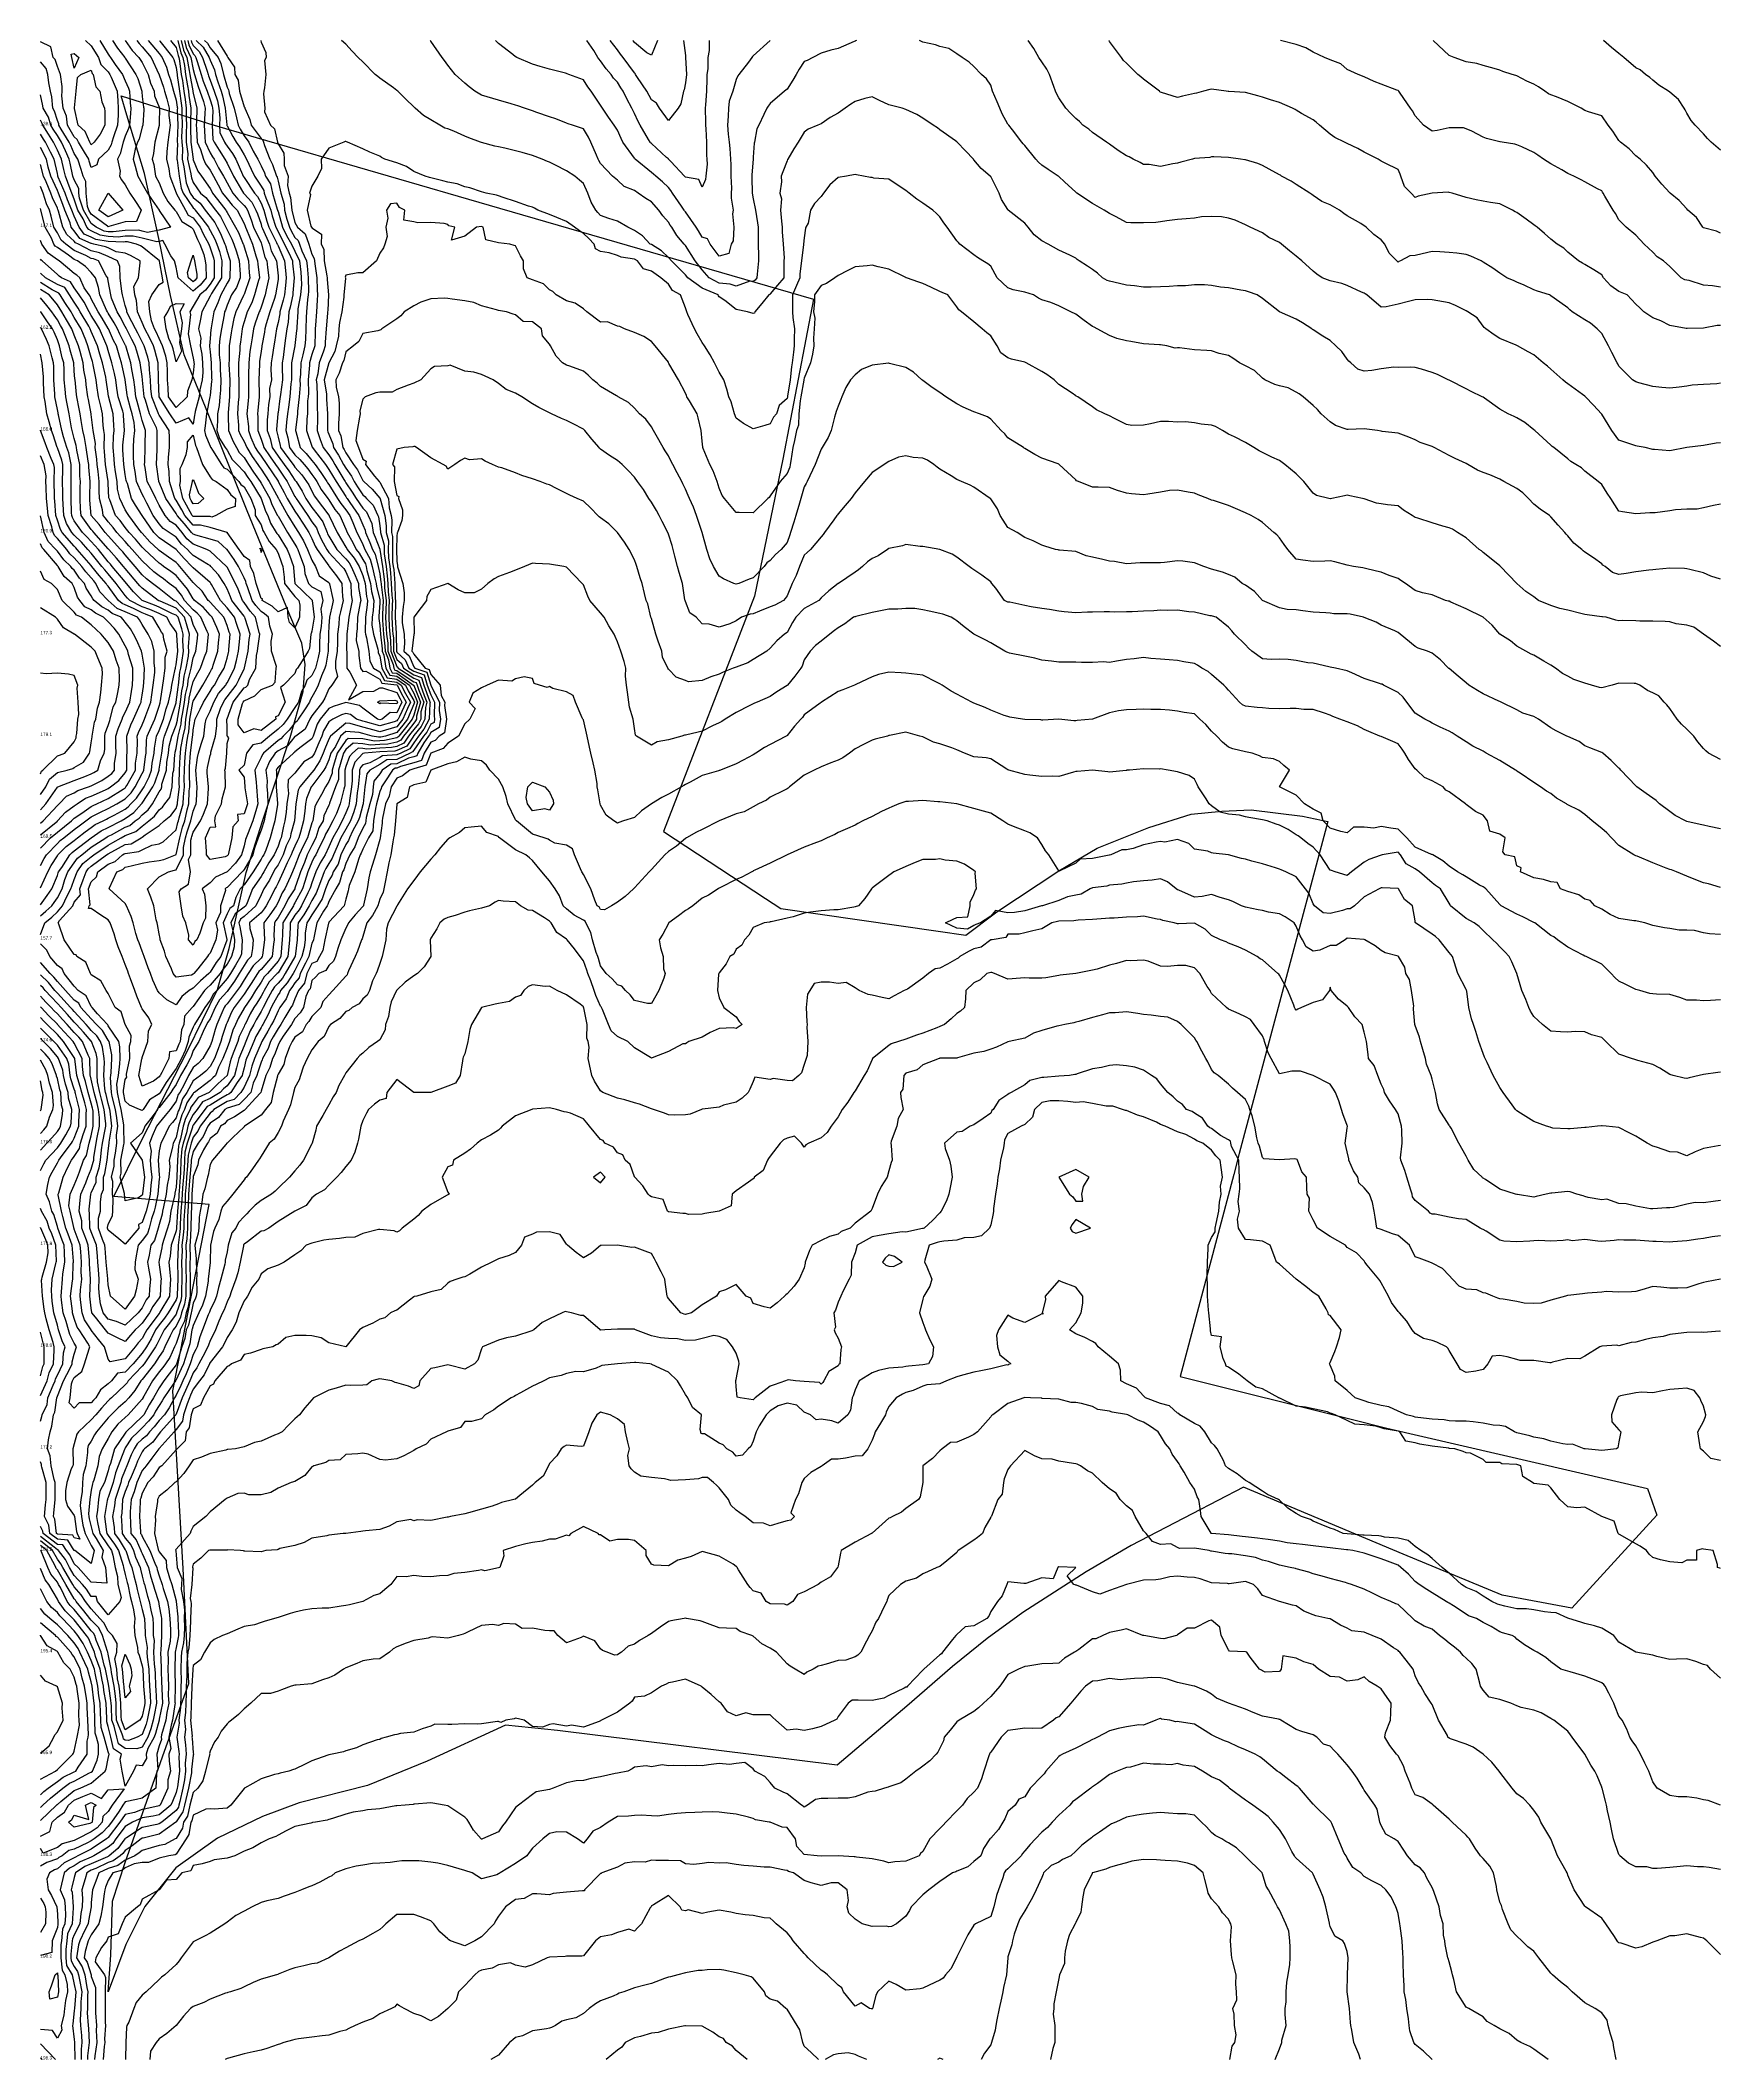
# Model space of a CAD drawing. Extents: x 0 to 495, y 0 to 595.
import ezdxf

# ---------------------------------------------------------------- set-up
doc = ezdxf.new("R2010")
doc.units = 0
for name, color, linetype in [('CONTOURS_MAJEURES', 3, 'CONTINUOUS'), ('CONTOURS_MINEURES', 8, 'CONTINUOUS'), ('PARCELLE', 4, 'CONTINUOUS'), ('POINTS_COTES', 7, 'CONTINUOUS')]:
    doc.layers.add(name, color=color, linetype=linetype)

msp = doc.modelspace()

# ---------------------------------------------------------------- linework, layer by layer
at = {"layer": 'CONTOURS_MAJEURES'}
for points in [[(13.285, 595), (15.001, 593.424), (17.157, 590.004), (17.847, 587.845), (20.004, 585.686), (20.502, 584.996), (20.857, 584.143), (22.583, 580), (22.767, 577.235), (22.945, 575.004), (22.93, 572.931), (22.721, 569.996), (21.548, 566.545), (21.016, 565), (20.805, 564.198), (20.004, 562.639), (17.089, 560.003), (16.669, 558.334), (15.001, 557.525), (14.417, 559.419), (14.234, 560.003), (12.983, 562.019), (11.186, 565), (10.828, 565.829), (9.998, 566.583), (8.035, 569.996), (7.714, 572.718), (6.734, 575.004), (6.338, 578.659), (6.368, 580), (6.405, 581.408), (5.898, 584.996), (4.995, 587.278), (4.341, 589.348), (3.807, 590.004), (3.088, 593.092), (0.002, 594.618)], [(31.793, 595), (35.003, 591.155), (35.921, 590.004), (37.146, 587.146), (37.766, 584.996), (38.331, 583.331), (39.225, 580), (39.996, 577.389), (40.302, 575.31), (40.345, 575.004), (40.337, 574.662), (40.533, 569.996), (40.307, 565.311), (40.315, 565), (40.363, 564.633), (40.224, 560.003), (40.286, 559.712), (40.888, 554.996), (41.494, 551.496), (42.056, 550), (44.999, 545.667), (45.37, 545.374), (45.644, 545.003), (47.529, 542.471), (49.491, 539.996), (49.642, 539.636), (50.002, 538.977), (51.407, 536.403), (52.003, 534.999), (52.75, 532.747), (53.469, 530.003), (53.393, 526.609), (53.403, 524.995), (50.382, 520.378), (50.18, 519.999), (50.133, 519.868), (50.002, 519.588), (47.537, 515.003), (47.156, 512.843), (46.579, 509.995), (47.243, 507.239), (47.044, 504.999), (47.535, 502.535), (47.792, 500.002), (47.85, 497.148), (47.642, 494.995), (46.993, 491.99), (46.757, 489.998), (45.605, 485.608), (45.485, 485.002), (45.439, 484.561), (44.999, 481.886), (43.781, 483.783), (39.996, 482.229), (38.155, 485.002), (35.003, 489.998), (34.793, 494.995), (34.764, 495.234), (34.665, 500.002), (33.681, 503.678), (33.277, 504.999), (32.274, 507.27), (30.788, 509.995), (30, 511.881), (28.577, 515.003), (28.327, 518.329), (27.837, 519.999), (27.562, 522.434), (28.877, 524.995), (29.416, 529.418), (29.354, 530.003), (26.568, 531.571), (24.997, 532.309), (22.287, 532.714), (20.004, 533.857), (19.19, 534.186), (15.749, 534.999), (15.1, 535.098), (15.001, 535.149), (11.655, 536.654), (9.998, 538.926), (9.426, 539.424), (9.109, 539.996), (8.794, 541.2), (7.247, 545.003), (6.588, 546.594), (5.33, 550), (4.995, 550.779), (3.032, 554.996), (2.332, 557.667), (1.796, 560.003), (0.002, 563.398)], [(42.424, 595), (42.912, 592.917), (44.329, 590.004), (44.999, 586.391), (45.434, 584.996), (46.446, 581.445), (47.004, 580), (48.023, 576.98), (48.53, 575.004), (48.463, 573.464), (48.283, 569.996), (48.446, 566.553), (48.516, 565), (50.002, 561.845), (50.703, 560.703), (51.173, 560.003), (52.521, 557.482), (53.942, 554.996), (54.316, 554.308), (55.005, 553.008), (56.695, 550), (58.183, 548.183), (59.998, 546.342), (60.651, 545.656), (60.986, 545.003), (62.107, 542.106), (62.83, 539.996), (65.001, 535.365), (65.162, 534.999), (66.132, 531.133), (66.729, 530.003), (66.936, 528.066), (67.309, 524.995), (66.482, 521.478), (66.252, 519.999), (65.001, 516.341), (64.648, 515.354), (64.468, 515.003), (63.281, 511.716), (62.754, 509.995), (62.38, 507.378), (61.953, 504.999), (61.723, 503.276), (61.368, 500.002), (61.356, 496.355), (61.302, 494.995), (61.331, 493.663), (61.296, 489.998), (61.17, 488.828), (60.862, 485.002), (61.266, 481.264), (61.266, 479.995), (62.039, 477.956), (63.32, 474.998), (63.954, 473.953), (65.001, 472.481), (66.677, 470.002), (70.004, 465.1), (70.043, 465.044), (70.069, 465.005), (71.787, 461.786), (72.706, 459.998), (74.996, 456.292), (75.885, 455.001), (77.56, 452.441), (79.102, 450.005), (79.426, 449.431), (80, 448.257), (80.997, 445.995), (81.55, 444.998), (85.003, 440.121), (85.115, 440.001), (87.223, 437.227), (88.77, 435.005), (89.016, 430.98), (89.244, 429.997), (88.394, 426.603), (88.044, 425.001), (87.9, 422.904), (87.56, 420.004), (87.512, 417.487), (87.472, 414.997), (86.93, 411.93), (86.93, 410.001), (87.488, 407.513), (85.904, 405.004), (85.003, 403.928), (83.808, 401.192), (83.117, 399.997), (80, 395.974), (79.346, 395), (77.975, 392.026), (75.219, 390.004), (74.996, 389.825), (72.835, 387.164), (70.004, 385.697), (69.196, 384.996), (67.54, 382.461), (66.388, 380), (66.762, 376.762), (66.742, 375.004), (66.877, 373.126), (67.019, 369.996), (66.084, 366.081), (65.925, 365), (65.001, 362.266), (64.155, 360.003), (63.064, 356.934), (62.588, 354.996), (59.998, 350.698), (59.703, 350.295), (59.428, 349.999), (55.005, 345.391), (54.737, 345.271), (54.477, 345.003), (54.525, 344.522), (53.069, 339.996), (53.062, 338.055), (51.702, 334.999), (52.193, 332.811), (51.691, 330.003), (50.002, 325.997), (49.486, 325.512), (49.25, 324.995), (46.389, 321.387), (45.218, 319.999), (45.1, 319.898), (44.999, 319.794), (44.503, 319.504), (39.996, 318.956), (39.158, 319.999), (38.586, 321.41), (36.955, 324.995), (36.606, 326.603), (35.329, 330.003), (35.333, 330.333), (35.003, 331.732), (34.525, 334.522), (34.391, 334.999), (34.144, 335.857), (33.391, 339.996), (32.502, 342.499), (31.556, 345.003), (35.003, 348.566), (37.704, 349.999), (39.552, 350.444), (39.996, 350.621), (42.134, 354.996), (42.138, 357.14), (42.798, 360.003), (43.216, 361.784), (44.348, 365), (44.999, 367.861), (45.629, 369.367), (45.877, 369.996), (45.946, 370.944), (46.165, 375.004), (46.068, 376.071), (45.822, 380), (46.308, 383.689), (46.601, 384.996), (47.398, 387.603), (48.11, 390.004), (48.564, 393.564), (48.86, 395), (49.233, 395.768), (50.002, 397.365), (51.106, 399.997), (52.485, 402.519), (54.604, 405.004), (54.745, 405.264), (55.005, 405.689), (56.492, 408.513), (57.19, 410.001), (57.729, 412.271), (58.367, 414.997), (58.745, 418.749), (58.839, 420.004), (57.919, 422.921), (57.197, 425.001), (55.005, 427.822), (53.036, 429.997), (50.377, 434.629), (50.181, 435.005), (50.11, 435.113), (50.002, 435.232), (48.501, 436.504), (44.999, 439.549), (44.626, 440.001), (42.332, 442.334), (39.996, 444.978), (39.984, 444.986), (39.969, 444.998), (35.003, 448.403), (34.168, 449.169), (33.415, 450.005), (30, 455.001), (28.05, 458.05), (26.89, 459.998), (25.622, 464.379), (25.338, 465.005), (25.298, 465.306), (24.997, 467.057), (24.549, 470.002), (24.315, 474.316), (24.251, 474.998), (24.282, 475.714), (24.8, 479.995), (24.475, 484.479), (24.44, 485.002), (24.246, 485.753), (22.927, 489.998), (22.568, 492.564), (22.228, 494.995), (21.821, 496.817), (21.076, 500.002), (20.004, 503.619), (19.689, 504.684), (19.599, 504.999), (19.3, 505.702), (17.369, 509.995), (16.487, 511.482), (15.001, 513.934), (14.364, 515.003), (12.871, 517.871), (11.463, 519.999), (9.998, 522.11), (8.838, 523.837), (6.204, 524.995), (5.528, 525.529), (4.995, 525.975), (0.521, 530.003), (0.221, 530.222), (0.002, 530.535)], [(52.215, 595), (55.005, 590.326), (55.206, 590.004), (57.153, 587.151), (57.329, 584.996), (58.244, 583.241), (58.681, 580), (59.998, 575.448), (60.199, 575.205), (60.206, 575.004), (61.677, 571.677), (62.122, 569.996), (65.001, 566.062), (65.577, 565.576), (65.707, 565), (66.013, 563.989), (67.592, 560.003), (68.396, 558.394), (69.568, 554.996), (69.738, 554.73), (70.004, 553.513), (70.803, 550), (71.783, 546.783), (71.959, 545.003), (72.642, 542.357), (73.349, 539.996), (73.884, 538.882), (74.996, 536.889), (75.991, 535.993), (76.358, 534.999), (76.994, 533.005), (78.438, 530.003), (78.567, 528.569), (78.906, 524.995), (78.988, 521.009), (78.913, 519.999), (78.654, 518.655), (78.415, 515.003), (78.313, 513.315), (78.155, 509.995), (78.097, 506.898), (77.882, 504.999), (77.334, 502.336), (76.686, 500.002), (76.642, 496.642), (76.462, 494.995), (76.508, 493.485), (76.25, 489.998), (75.733, 485.737), (75.724, 485.002), (75.164, 480.163), (75.159, 479.995), (75.247, 479.745), (76.505, 474.998), (78.274, 473.275), (80, 471.216), (80.933, 470.002), (82.651, 467.654), (84.427, 465.005), (84.623, 464.625), (85.003, 464.122), (87.562, 459.998), (88.498, 458.5), (89.995, 456.66), (91.13, 455.001), (92.025, 452.975), (93.213, 450.005), (93.86, 448.866), (94.998, 446.48), (95.422, 445.422), (95.586, 444.998), (97.161, 442.161), (97.73, 440.001), (98.483, 436.521), (98.926, 435.005), (99.039, 434.041), (100.002, 430.249), (100.034, 429.997), (100.002, 429.144), (99.712, 425.29), (99.67, 425.001), (99.661, 424.66), (100.002, 422.574), (100.168, 420.004), (100.679, 415.675), (100.688, 414.997), (101.152, 413.848), (101.773, 410.001), (102.902, 407.9), (105.005, 407.642), (108.738, 405.004), (109.165, 404.17), (109.997, 402.685), (111.105, 399.997), (109.997, 396.166), (109.502, 395), (107.597, 392.406), (105.567, 390.004), (105.342, 389.665), (105.005, 389.51), (101.351, 388.653), (100.002, 388.595), (98.464, 388.465), (94.998, 389.149), (90.673, 389.325), (89.995, 388.735), (87.462, 384.996), (86.338, 381.336), (85.943, 380), (85.946, 379.056), (85.003, 376.647), (83.964, 375.004), (82.774, 372.773), (81.215, 369.996), (80.816, 369.181), (80.214, 365), (80.133, 364.866), (80, 364.426), (78.645, 360.003), (77.395, 357.603), (76.262, 354.996), (74.996, 351.655), (74.261, 349.999), (73.639, 348.641), (72.047, 345.003), (71.226, 343.777), (70.004, 341.053), (69.441, 339.996), (67.634, 337.366), (65.847, 334.999), (65.817, 334.184), (65.996, 330.003), (65.423, 325.418), (65.373, 324.995), (65.001, 324.559), (62.721, 322.275), (61.178, 319.999), (59.998, 318.182), (58.818, 316.183), (57.981, 315.003), (55.005, 311.136), (54.453, 310.548), (54.154, 309.995), (53.451, 308.443), (51.97, 304.999), (51.473, 303.53), (50.48, 300.002), (50.002, 298.696), (47.812, 294.995), (46.495, 293.5), (44.999, 292.334), (43.658, 289.998), (42.323, 287.326), (41.04, 285.002), (40.619, 284.378), (39.996, 282.46), (38.209, 279.995), (36.809, 278.187), (35.003, 276.025), (34.229, 274.998), (32.923, 272.079), (32.123, 270.002), (32.675, 267.676), (32.333, 265.005), (32.533, 262.47), (32.843, 259.998), (32.558, 257.556), (32.326, 255.001), (31.942, 253.062), (31.201, 250.005), (30, 246.667), (28.905, 246.094), (28.983, 244.998), (24.997, 240.239), (23.148, 241.852), (20.004, 244.359), (19.782, 244.998), (19.776, 245.226), (20.004, 246.023), (21.243, 248.763), (21.333, 250.005), (21.405, 253.599), (21.257, 255.001), (21.296, 258.705), (20.961, 259.998), (21.745, 263.259), (21.695, 265.005), (22.094, 267.097), (22.473, 270.002), (22.416, 272.415), (22.85, 274.998), (22.541, 277.456), (22.107, 279.995), (21.186, 283.817), (20.951, 285.002), (20.651, 289.351), (20.759, 289.998), (20.877, 290.872), (21.078, 294.995), (21.055, 296.049), (20.276, 300.002), (20.004, 300.404), (18.264, 303.261), (16.491, 304.999), (15.001, 306.629), (11.954, 309.995), (11.316, 311.315), (9.998, 312.169), (7.44, 315.003), (4.995, 317.725), (3.979, 318.982), (2.909, 319.999), (0.002, 323.227)], [(240.404, 595), (240.13, 594.875), (240.005, 594.815), (239.702, 594.698), (235.002, 592.629), (232.877, 592.126), (229.998, 591.185), (227.589, 590.004), (225.917, 589.082), (224.995, 588.729), (223.523, 586.473), (222.615, 584.996), (221.692, 583.306), (220.003, 580.673), (219.63, 580.372), (219.207, 580), (215, 576.375), (214.374, 575.628), (213.999, 575.004), (213.156, 573.159), (211.619, 569.996), (211.078, 568.916), (210.418, 565), (210.307, 564.69), (209.996, 560.559), (209.96, 560.04), (209.962, 560.003), (209.588, 555.405), (209.596, 554.996), (209.608, 554.607), (209.692, 550), (209.996, 548.334), (210.706, 545.003), (211.286, 541.286), (211.446, 539.996), (211.487, 538.507), (211.41, 534.999), (211.536, 531.54), (211.525, 530.003), (211.121, 526.121), (211.104, 524.995), (210.611, 524.381), (209.996, 523.93), (209.025, 524.023), (205.004, 522.617), (203.198, 523.192), (200.001, 523.48), (197.041, 524.995), (194.998, 527.376), (192.909, 530.003), (190.005, 534.54), (189.61, 534.999), (187.54, 537.534), (186.049, 539.996), (185.57, 540.564), (185.002, 541.481), (183.325, 543.325), (182.242, 545.003), (179.999, 547.431), (178.38, 548.383), (176.123, 550), (174.996, 550.74), (171.994, 551.992), (170.003, 553.809), (168.563, 554.996), (165, 558.673), (164.562, 559.565), (164.37, 560.003), (163.785, 561.217), (162.118, 565), (161.462, 566.463), (159.997, 568.894), (156.741, 569.996), (155.458, 570.451), (155.004, 570.568), (151.871, 571.868), (150.001, 572.467), (146.223, 573.777), (144.998, 574.223), (142.596, 575.004), (140.665, 575.673), (139.995, 575.881), (138.697, 576.303), (135.002, 577.359), (131.633, 578.369), (129.999, 578.874), (127.998, 580), (126.301, 581.303), (124.996, 582.398), (122.234, 584.996), (120.004, 587.693), (119.045, 589.045), (118.366, 590.004), (115, 594.744), (114.792, 595)], [(494.995, 476.452), (493.686, 476.309), (490.003, 475.586), (485, 474.998), (479.996, 474.073), (475.513, 474.488), (475.004, 474.467), (472.73, 474.998), (470.456, 475.452), (470.001, 475.543), (469.167, 475.831), (464.998, 477.166), (462.974, 479.995), (461.836, 481.831), (460.005, 484.891), (459.899, 485.002), (457.531, 487.528), (455.215, 489.998), (455.002, 490.174), (454.335, 490.665), (449.999, 493.746), (449.299, 494.296), (448.486, 494.995), (444.996, 498.124), (443.974, 498.978), (442.749, 500.002), (440.003, 502.341), (438.266, 503.264), (435.192, 504.999), (435, 505.105), (434.815, 505.184), (429.997, 507.171), (428.243, 508.24), (425.81, 509.995), (425.361, 510.353), (425.004, 510.803), (423.247, 513.243), (420.519, 515.003), (420.001, 515.296), (416.922, 516.924), (414.998, 517.632), (411.735, 518.261), (409.995, 518.545), (408.641, 518.644), (405.002, 518.525), (403.086, 518.085), (399.999, 517.302), (396.455, 516.46), (394.996, 516.402), (390.816, 519.999), (390.275, 520.27), (390.004, 520.499), (389.17, 520.832), (385, 522.809), (383.364, 523.361), (379.997, 524.134), (377.582, 524.995), (376.07, 526.064), (375.005, 526.998), (371.669, 530.003), (370.002, 531.43), (367.973, 532.974), (365.587, 534.999), (364.998, 535.407), (361.914, 536.916), (359.995, 538.253), (356.429, 539.996), (355.003, 540.649), (352.016, 542.014), (350, 542.647), (347.964, 542.966), (344.996, 543.125), (342.035, 542.966), (340.004, 542.647), (337.548, 542.454), (335.001, 542.254), (331.817, 541.817), (329.998, 541.507), (328.644, 541.354), (325.005, 541.226), (321.231, 541.226), (320.002, 541.344), (316.957, 543.044), (314.999, 543.979), (313.391, 545.003), (309.996, 546.981), (305.325, 550), (305.138, 550.135), (305.003, 550.27), (301.668, 553.33), (300, 554.88), (299.848, 554.996), (296.903, 556.904), (294.997, 558.201), (294.07, 559.074), (293.235, 560.003), (290.004, 564.025), (289.516, 564.512), (289.115, 565), (286.366, 568.634), (285.284, 569.996), (285.001, 570.309), (283.358, 573.359), (282.631, 575.004), (281.851, 576.854), (280.477, 580), (279.998, 581.799), (278.686, 583.686), (277.238, 584.996), (274.995, 587.321), (273.608, 588.613), (271.591, 590.004), (270.002, 591.064), (267.637, 592.638), (264.999, 593.224), (263.665, 593.668), (259.996, 594.491), (259.036, 595)], [(494.995, 562.621), (492.222, 565), (491.128, 566.126), (490.003, 567.422), (487.501, 569.996), (486.35, 571.347), (485, 573.543), (484.551, 574.554), (484.254, 575.004), (482.596, 577.599), (479.996, 579.762), (479.612, 580), (476.819, 581.817), (475.004, 583.241), (474.113, 584.107), (472.906, 584.996), (471.287, 586.284), (470.001, 586.914), (466.462, 590.004), (464.998, 591.18), (462.881, 592.882), (460.47, 595)], [(20.004, 550), (24.266, 545.003), (20.004, 542.971), (17.203, 545.003), (20.004, 550)], [(0.002, 337.029), (1.624, 338.373), (3.342, 339.996), (4.027, 340.966), (4.995, 342.326), (6.402, 345.003), (7.247, 347.75), (8.101, 349.999), (9.998, 352.631), (10.97, 354.025), (12.167, 354.996), (15.001, 357.237), (19.259, 360.003), (19.69, 360.317), (20.004, 360.462), (20.939, 360.939), (24.997, 363.125), (26.348, 363.651), (27.967, 365), (29.147, 365.852), (30, 366.792), (31.746, 368.253), (33.021, 369.996), (35.003, 373.548), (35.624, 374.381), (35.766, 375.004), (35.808, 375.81), (37.149, 380), (37.284, 382.283), (37.719, 384.996), (37.98, 387.019), (38.769, 390.004), (39.996, 393.22), (40.346, 394.651), (40.373, 395), (40.458, 395.462), (41.265, 399.997), (41.68, 403.319), (42.073, 405.004), (42.341, 407.658), (42.915, 410.001), (43.587, 413.587), (43.776, 414.997), (43.683, 416.314), (43.951, 420.004), (43.081, 423.085), (42.473, 425.001), (39.996, 427.675), (35.277, 429.723), (35.003, 429.856), (34.904, 429.898), (34.649, 429.997), (30, 433.584), (29.29, 434.295), (28.69, 435.005), (24.997, 439.402), (24.499, 440.001), (22.446, 442.445), (20.142, 444.998), (20.004, 445.15), (15.725, 450.005), (15.408, 450.411), (15.001, 450.882), (11.993, 455.001), (11.83, 456.831), (11.722, 459.998), (11.75, 463.252), (11.775, 465.005), (11.627, 466.632), (11.653, 470.002), (10.78, 474.217), (10.671, 474.998), (10.584, 475.583), (9.998, 477.723), (9.391, 479.995), (9.213, 480.78), (8.465, 485.002), (7.894, 487.897), (7.472, 489.998), (7.253, 492.253), (7.044, 494.995), (7.044, 497.952), (6.882, 500.002), (6.458, 501.464), (5.674, 504.999), (4.995, 506.786), (4.029, 509.029), (3.559, 509.995), (2.095, 512.094), (0.115, 515.003), (0.066, 515.066), (0.002, 515.142)], [(494.995, 362.688), (491.604, 363.397), (490.003, 363.713), (488.94, 363.938), (485, 364.846), (484.655, 365), (481.624, 366.625), (479.996, 367.753), (477.028, 369.996), (476.003, 370.998), (475.004, 371.743), (473.085, 373.083), (470.334, 375.004), (470.001, 375.326), (465.604, 380), (465.343, 380.345), (464.998, 380.588), (462.762, 382.759), (460.317, 384.996), (460.005, 385.205), (456.518, 386.514), (455.002, 387.083), (453.354, 388.354), (449.999, 389.834), (449.654, 390.004), (446.548, 391.555), (444.996, 392.457), (441.317, 395), (440.003, 395.735), (436.779, 396.777), (435, 397.71), (430.342, 399.997), (430.12, 400.12), (429.997, 400.189), (429.685, 400.31), (425.004, 402.414), (423.39, 403.389), (420.835, 405.004), (420.001, 405.686), (417.654, 407.657), (414.998, 409.887), (414.932, 409.935), (414.866, 410.001), (412.431, 412.433), (409.995, 414.402), (408.681, 414.997), (405.898, 415.896), (405.002, 416.428), (400.625, 420.004), (399.999, 420.525), (399.037, 420.965), (394.996, 422.669), (393.519, 423.523), (390.004, 424.903), (389.803, 425.001), (385.89, 425.889), (385, 425.992), (381.055, 426.057), (379.997, 426.215), (378.699, 426.3), (375.005, 426.476), (371.945, 426.942), (370.002, 427.196), (367.297, 427.297), (364.998, 427.741), (359.995, 429.997), (357.639, 432.642), (355.003, 434.438), (354.666, 434.667), (354.093, 435.005), (351.85, 436.853), (350, 437.65), (348.259, 438.263), (344.996, 439.168), (342.75, 440.001), (340.004, 441.079), (336.554, 441.552), (335.001, 441.636), (331.144, 441.146), (329.998, 441.019), (326.022, 441.019), (325.005, 441), (323.986, 441.019), (320.002, 440.785), (316.475, 441.476), (314.999, 441.552), (312.952, 442.045), (309.996, 442.718), (308.087, 443.087), (305.003, 444.373), (300.227, 444.77), (300, 444.78), (299.836, 444.834), (299.09, 444.998), (295.935, 445.936), (294.997, 446.285), (292.501, 447.501), (290.004, 448.516), (287.803, 450.005), (285.001, 451.493), (283.59, 453.592), (282.8, 455.001), (281.98, 456.981), (279.998, 459.882), (279.851, 459.998), (274.995, 463.37), (273.885, 463.893), (271.364, 465.005), (270.002, 465.643), (268.335, 466.671), (264.999, 468.669), (264.188, 469.191), (263.233, 470.002), (261.306, 471.31), (259.996, 471.93), (257.084, 472.084), (255.004, 472.551), (252.847, 472.155), (250, 470.876), (248.541, 470.002), (246.439, 468.562), (244.997, 467.642), (242.739, 465.005), (240.005, 461.715), (238.85, 459.998), (237.086, 457.916), (235.002, 455.456), (234.809, 455.194), (234.673, 455.001), (233.751, 453.752), (231.034, 450.005), (230.637, 449.366), (229.998, 448.727), (226.871, 444.998), (225.933, 444.061), (224.995, 443.305), (223.621, 440.001), (222.646, 437.356), (221.471, 435.005), (220.003, 431.363), (219.425, 430.575), (218.931, 429.997), (216.404, 428.595), (215, 428.102), (211.837, 426.839), (209.996, 426.067), (209.114, 425.884), (206.597, 425.001), (205.004, 423.96), (203.08, 423.079), (200.001, 422.108), (197.072, 422.929), (194.998, 423.07), (193.192, 425.001), (191.342, 426.339), (190.005, 429.685), (189.907, 429.997), (189.883, 430.119), (189.171, 435.005), (188.23, 438.228), (187.688, 440.001), (186.948, 443.055), (186.461, 444.998), (186.141, 446.137), (185.002, 449.52), (184.814, 450.005), (183.209, 453.211), (182.313, 455.001), (181.504, 456.504), (179.999, 458.935), (179.274, 459.998), (177.655, 462.659), (175.869, 465.005), (174.996, 466.254), (173.205, 468.21), (171.414, 470.002), (170.003, 471.227), (167.703, 472.701), (165, 474.518), (164.757, 474.756), (164.569, 474.998), (162.498, 477.496), (160.414, 479.995), (159.997, 480.45), (156.989, 481.985), (155.004, 482.945), (153.566, 483.562), (150.578, 485.002), (150.154, 485.155), (150.001, 485.229), (146.817, 486.819), (144.998, 487.857), (141.856, 489.998), (139.995, 491.037), (137.175, 492.173), (135.002, 493.848), (133.373, 494.995), (131.058, 496.055), (129.999, 496.556), (127.732, 497.264), (124.996, 497.568), (120.7, 499.304), (120.004, 499.063), (116.062, 498.94), (115, 498.25), (112.044, 494.995), (109.997, 494.017), (108.392, 493.389), (105.005, 492.156), (103.627, 491.374), (100.002, 491.374), (98.813, 491.185), (95.681, 489.998), (94.998, 489.285), (94.157, 485.843), (94.164, 485.002), (93.975, 483.978), (93.363, 479.995), (92.938, 477.055), (93.673, 474.998), (94.998, 471.55), (95.981, 470.983), (95.79, 470.002), (98.438, 466.567), (99.776, 465.005), (99.894, 464.898), (100.002, 464.772), (102.579, 459.998), (102.729, 457.274), (103.381, 455.001), (103.574, 453.573), (103.425, 450.005), (103.771, 448.77), (103.706, 444.998), (103.781, 441.224), (103.97, 440.001), (104.087, 439.085), (104.393, 435.005), (104.558, 430.444), (104.615, 429.997), (104.6, 429.593), (104.506, 425.001), (104.768, 420.241), (104.783, 420.004), (104.807, 419.806), (104.875, 414.997), (105.005, 414.676), (107.512, 412.51), (108.584, 410.001), (109.997, 409.085), (113.037, 408.04), (113.977, 405.004), (115, 402.167), (116.152, 399.997), (115.961, 395.959), (116.098, 395), (115.967, 394.035), (115, 393.482), (113.827, 391.176), (112.88, 390.004), (109.997, 385.82), (109.668, 385.326), (108.955, 384.996), (105.005, 383.135), (102.02, 382.981), (100.002, 381.596), (97.072, 380), (96.154, 378.846), (95.625, 375.004), (95.093, 370.091), (95.068, 369.996), (94.998, 369.729), (93.988, 366.009), (93.588, 365), (91.957, 361.963), (91.043, 360.003), (90.753, 359.245), (89.995, 358.077), (88.559, 354.996), (87.713, 352.284), (86.23, 349.999), (85.951, 349.05), (85.003, 347.457), (84.032, 345.003), (82.974, 342.026), (81.776, 339.996), (80, 337.367), (79.131, 335.866), (78.49, 334.999), (78.052, 331.948), (77.97, 330.003), (77.69, 327.692), (77.032, 324.995), (74.996, 320.922), (74.464, 319.999), (72.703, 317.297), (70.734, 315.003), (70.527, 314.477), (70.004, 313.722), (68.724, 311.276), (68.025, 309.995), (67.091, 307.908), (65.529, 304.999), (65.336, 304.663), (65.001, 304.076), (63.499, 301.502), (62.885, 300.002), (61.274, 296.272), (60.721, 294.995), (60.536, 294.457), (59.998, 292.277), (59.531, 290.465), (59.423, 289.998), (57.937, 287.936), (56.085, 285.002), (55.563, 284.442), (55.005, 284.282), (53.181, 283.177), (50.002, 281.249), (49.141, 280.856), (48.49, 279.995), (44.999, 275.37), (44.869, 275.127), (44.831, 274.998), (44.79, 274.79), (43.25, 270.002), (42.591, 267.409), (42.419, 265.005), (42.319, 262.323), (42.112, 259.998), (41.896, 256.899), (41.749, 255.001), (41.708, 253.291), (41.406, 250.005), (41.178, 246.181), (41.165, 244.998), (41.1, 243.895), (40.541, 240.001), (40.553, 239.444), (40.346, 235.005), (40.49, 230.492), (40.498, 229.997), (40.34, 225.345), (40.343, 225.001), (40.287, 224.709), (39.996, 223.841), (37.66, 220.004), (36.543, 218.46), (35.003, 216.491), (33.883, 214.997), (32.6, 212.401), (31.3, 210.001), (30, 208.12), (27.301, 205.004), (24.997, 202.603), (22.725, 202.276), (20.939, 199.997), (20.004, 199.122), (17.672, 197.329), (16.302, 195), (15.686, 194.317), (15.001, 193.551), (11.449, 193.551), (9.998, 191.982), (8.479, 193.483), (8.804, 195), (9.145, 199.145), (9.496, 199.997), (9.998, 200.998), (12.228, 202.772), (13.016, 205.004), (14.394, 209.394), (14.591, 210.001), (13.929, 211.071), (11.379, 214.997), (10.826, 215.826), (9.998, 218.409), (9.503, 220.004), (9.422, 220.579), (8.888, 225.001), (9.48, 229.48), (9.519, 229.997), (9.658, 234.665), (9.723, 235.005), (9.715, 235.287), (9.367, 240.001), (8.177, 243.179), (7.496, 244.998), (6.564, 248.434), (6.214, 250.005), (5.219, 254.777), (5.243, 255.001), (5.444, 255.45), (6.724, 259.998), (8.175, 263.181), (9.183, 265.005), (9.998, 266.148), (11.525, 268.476), (11.83, 270.002), (12.58, 272.58), (13.519, 274.998), (13.458, 278.454), (13.537, 279.995), (13.064, 281.933), (12.167, 285.002), (11.734, 286.736), (10.759, 289.998), (10.134, 294.859), (10.131, 294.995), (9.998, 295.248), (6.853, 300.002), (4.995, 302.028), (2.027, 304.999), (1.014, 306.012), (0.002, 307.095)], [(45.671, 475.669), (45.953, 474.998), (46.595, 473.404), (47.726, 470.002), (50.002, 466.368), (50.625, 465.628), (51.803, 465.005), (55.005, 462.649), (56.088, 461.084), (57.501, 459.998), (57.37, 457.631), (55.005, 456.842), (51.67, 455.001), (50.475, 454.529), (50.002, 454.661), (49.732, 454.732), (44.999, 454.684), (44.724, 455.001), (43.039, 458.04), (41.926, 459.998), (41.062, 463.938), (41.312, 465.005), (41.178, 468.821), (41.802, 470.002), (42.952, 472.954), (43.293, 474.998), (43.293, 476.701), (44.999, 478.625), (45.671, 475.669)], [(0.002, 360.856), (4.618, 364.623), (4.995, 364.935), (5.076, 365), (7.383, 367.611), (9.998, 369.445), (10.836, 369.996), (13.315, 371.684), (15.001, 372.25), (19.166, 374.164), (20.004, 374.554), (20.701, 375.004), (23.077, 376.925), (24.997, 379.186), (25.455, 380), (25.501, 384.493), (25.584, 384.996), (25.596, 385.596), (25.418, 390.004), (26.694, 393.305), (27.474, 395), (29.389, 399.387), (29.649, 399.997), (29.698, 400.299), (30, 402.1), (30.361, 404.643), (30.411, 405.004), (30.468, 405.472), (30.664, 410.001), (30, 414.132), (29.817, 414.997), (28.328, 418.331), (27.477, 420.004), (26.549, 421.555), (24.997, 423.547), (24.368, 424.371), (23.78, 425.001), (21.103, 426.101), (20.004, 427.11), (18.079, 428.074), (15.821, 429.997), (15.419, 430.415), (15.001, 431.298), (13.535, 433.537), (13.034, 435.005), (11.565, 436.569), (9.998, 438.862), (9.383, 439.387), (9.012, 440.001), (6.902, 441.906), (4.995, 444.509), (4.583, 444.998), (2.313, 447.316), (1.143, 450.005), (0.002, 454.89)], [(64.805, 444.998), (64.672, 445.327), (65.001, 445.162), (65.059, 445.055), (65.109, 444.998), (65.222, 444.776), (65.001, 444.072), (64.92, 444.917), (64.805, 444.998)], [(99.292, 399.997), (100.002, 400.378), (104.375, 400.627), (105.005, 400.413), (105.145, 400.138), (105.225, 399.997), (105.005, 399.527), (100.282, 399.717), (100.002, 399.492), (99.292, 399.997)], [(494.995, 269.305), (494.246, 269.252), (490.003, 268.472), (487.501, 267.503), (485, 266.309), (482.342, 267.347), (479.996, 267.463), (476.156, 268.849), (475.004, 269.12), (473.336, 270.002), (471.287, 271.286), (470.001, 272.093), (468.106, 273.106), (464.998, 274.657), (461.253, 274.998), (460.109, 275.102), (460.005, 275.141), (459.877, 275.126), (458.754, 274.998), (455.359, 274.641), (455.002, 274.614), (450.714, 274.284), (449.999, 274.249), (445.522, 274.472), (444.996, 274.606), (444.774, 274.776), (443.664, 274.998), (440.003, 276.407), (436.072, 278.924), (435, 279.6), (434.605, 279.995), (433.636, 281.36), (430.973, 285.002), (429.997, 286.482), (427.979, 289.998), (426.203, 293.796), (425.592, 294.995), (425.404, 295.395), (425.004, 296.497), (423.797, 300.002), (422.898, 302.895), (422.196, 304.999), (421.647, 306.642), (420.821, 309.995), (420.19, 314.814), (420.158, 315.003), (420.119, 315.12), (420.001, 315.347), (417.545, 319.999), (416.537, 323.458), (415.999, 324.995), (414.998, 326.174), (412.086, 330.003), (410.954, 330.961), (409.995, 331.63), (405.087, 334.999), (405.053, 335.05), (405.002, 335.554), (404.275, 339.996), (401.865, 341.863), (400.062, 345.003), (399.999, 345.057), (395.257, 345.263), (394.996, 345.266), (394.827, 345.172), (394.402, 345.003), (390.004, 342.658), (387.164, 339.996), (385.871, 339.127), (385, 339.107), (383.608, 338.605), (379.997, 337.728), (377.922, 337.919), (375.342, 339.996), (375.005, 340.606), (373.7, 343.697), (372.696, 345.003), (370.002, 348.501), (366.896, 349.999), (365.538, 350.538), (364.998, 350.785), (363.852, 351.144), (359.995, 352.355), (356.887, 353.11), (355.003, 353.681), (353.891, 353.886), (350, 354.996), (345.512, 355.512), (344.996, 355.565), (343.911, 356.084), (340.004, 356.665), (338.352, 358.35), (335.001, 359.509), (331.236, 358.764), (329.998, 358.921), (328.723, 358.725), (325.005, 357.941), (321.902, 356.897), (320.002, 356.498), (318.559, 356.44), (315.312, 354.996), (314.999, 354.917), (314.898, 354.895), (309.996, 353.877), (306.299, 353.699), (305.003, 352.569), (300.143, 350.142), (300, 350.312), (297.114, 354.996), (296.143, 356.143), (294.997, 358.056), (293.792, 360.003), (291.509, 361.509), (290.004, 362.077), (286.669, 363.334), (285.001, 364.036), (283.553, 365), (279.998, 367.286), (277.891, 367.892), (274.995, 368.664), (270.002, 369.996), (264.999, 370.601), (264.362, 370.633), (259.996, 370.998), (255.717, 370.712), (255.004, 370.738), (252.897, 369.996), (250.834, 369.163), (250, 368.801), (247.799, 367.798), (244.997, 366.345), (242.309, 365), (240.804, 364.2), (240.005, 363.776), (237.781, 362.779), (235.002, 361.565), (234.014, 360.989), (231.739, 360.003), (229.998, 359.113), (228.664, 358.668), (224.995, 357.291), (220.003, 354.996), (215, 352.565), (210.497, 350.499), (209.996, 350.243), (209.86, 350.136), (209.612, 349.999), (206.623, 348.379), (205.004, 347.693), (200.386, 345.387), (200.001, 345.207), (199.656, 345.003), (196.874, 343.125), (194.998, 342.244), (192.181, 339.996), (190.959, 339.041), (190.005, 338.603), (188.004, 336.998), (185.113, 334.999), (185.09, 334.912), (185.002, 334.799), (183.357, 331.645), (182.334, 330.003), (182.648, 327.646), (183.463, 324.995), (183.554, 321.445), (184.053, 319.999), (183.626, 318.625), (182.197, 315.003), (179.999, 311.181), (178.844, 311.151), (174.996, 312.057), (173.715, 313.719), (172.368, 315.003), (171.325, 316.325), (170.003, 316.648), (168.44, 318.438), (166.727, 319.999), (165, 322.299), (164.419, 324.416), (164.205, 324.995), (163.767, 326.229), (162.638, 330.003), (162.147, 332.15), (160.738, 334.999), (160.495, 335.497), (159.997, 335.763), (157.264, 337.261), (155.004, 339.101), (154.051, 339.996), (152.901, 342.898), (151.608, 345.003), (150.001, 347.366), (148.758, 348.758), (147.758, 349.999), (144.998, 353.33), (144.095, 354.094), (142.997, 354.996), (139.995, 356.461), (135.222, 360.003), (135.103, 360.104), (135.002, 360.367), (131.554, 361.556), (129.999, 363.486), (126.889, 363.109), (124.996, 362.942), (123.46, 361.541), (120.655, 360.003), (120.245, 359.761), (120.004, 359.637), (117.867, 357.134), (116.201, 354.996), (115, 353.747), (111.895, 349.999), (111.056, 348.943), (109.997, 347.443), (108.19, 345.003), (105.232, 340.223), (105.091, 339.996), (105.053, 339.947), (105.005, 339.894), (102.422, 334.999), (101.926, 333.078), (101.759, 330.003), (100.911, 325.906), (100.692, 324.995), (100.521, 324.476), (100.002, 322.997), (99.232, 320.768), (98.9, 319.999), (97.857, 317.858), (96.975, 315.003), (96.311, 313.689), (94.998, 312.575), (93.922, 311.073), (91.848, 309.995), (90.843, 309.148), (89.995, 308.86), (88.263, 306.732), (85.469, 304.999), (85.003, 304.406), (83.565, 301.438), (81.868, 300.002), (80, 297.538), (78.557, 294.995), (77.458, 292.457), (76.595, 289.998), (76.257, 288.739), (74.996, 286.478), (74.526, 285.002), (73.697, 281.298), (73.119, 279.995), (71.51, 276.505), (71.002, 274.998), (70.004, 273.207), (68.831, 271.173), (67.387, 270.002), (65.001, 266.224), (64.562, 265.444), (64.265, 265.005), (62.499, 262.502), (60.674, 259.998), (60.303, 259.693), (59.998, 259.274), (56.688, 255.001), (55.005, 252.92), (53.641, 251.368), (53.129, 250.005), (52.562, 247.559), (51.361, 244.998), (50.967, 244.033), (50.16, 240.001), (50.132, 239.871), (50.024, 235.005), (50.002, 234.869), (49.387, 229.997), (49.402, 229.398), (48.608, 225.001), (47.733, 222.27), (46.692, 220.004), (44.999, 216.339), (44.76, 215.236), (44.643, 214.997), (44.053, 210.945), (43.728, 210.001), (43.148, 208.153), (42.114, 205.004), (41.492, 203.506), (39.996, 200.285), (39.871, 200.122), (39.774, 199.997), (39.347, 199.347), (36.36, 195), (35.886, 194.117), (35.003, 192.783), (33.96, 191.045), (33.399, 190.004), (31.895, 188.108), (30, 186.135), (28.81, 184.996), (26.855, 183.141), (24.997, 180.24), (24.831, 180), (24.768, 179.771), (22.928, 175.004), (22.083, 172.919), (21.451, 169.996), (20.004, 165.662), (19.781, 165.222), (19.743, 165), (19.719, 164.715), (18.87, 160.003), (19.501, 155.499), (19.622, 154.996), (20.004, 154.427), (21.874, 151.871), (23.031, 149.999), (24.388, 145.612), (24.501, 145.003), (24.997, 142.98), (25.572, 140.571), (25.72, 139.996), (26.444, 136.444), (26.823, 134.999), (27.438, 132.561), (27.781, 130.003), (27.626, 127.627), (27.843, 124.995), (28.602, 121.395), (28.729, 119.999), (29.123, 119.123), (30, 116.002), (30.142, 115.002), (30.381, 110.376), (30.394, 109.995), (30.731, 105.729), (30.768, 104.999), (30.647, 104.353), (30, 101.188), (29.255, 100.002), (24.997, 97.201), (23.869, 100.002), (23.827, 101.173), (23.729, 104.999), (23.391, 108.388), (23.165, 109.995), (22.762, 112.237), (22.521, 115.002), (21.911, 118.091), (22.487, 119.999), (22.65, 122.647), (21.252, 124.995), (20.004, 126.23), (18.719, 128.716), (17.488, 130.003), (15.001, 132.843), (13.288, 134.999), (11.967, 136.965), (9.998, 139.272), (9.566, 139.996), (8.997, 140.997), (6.6, 145.003), (6.072, 146.078), (4.995, 147.449), (3.548, 149.999), (0.002, 152.825)], [(494.995, 176.574), (492.142, 177.145), (490.003, 179.286), (489.093, 180), (488.891, 181.11), (488.283, 184.996), (490.003, 188.057), (490.54, 189.465), (490.65, 190.004), (490.003, 192.502), (489.169, 194.168), (488.835, 195), (487.171, 197.169), (485, 197.803), (482.63, 197.63), (479.996, 197.498), (477.916, 197.082), (475.004, 196.499), (471.669, 196.666), (470.001, 196.489), (465.539, 195.54), (464.998, 195.385), (464.802, 195.196), (464.676, 195), (464.458, 194.46), (462.846, 190.004), (462.917, 187.917), (464.998, 185.533), (465.554, 184.996), (464.998, 181.999), (464.728, 180.27), (464.284, 180), (460.005, 179.474), (455.051, 179.952), (455.002, 179.957), (454.966, 179.964), (454.794, 180), (451.337, 181.336), (449.999, 181.263), (448.524, 181.473), (444.996, 182.248), (442.883, 182.883), (440.003, 183.407), (438.804, 183.799), (435, 184.7), (434.3, 184.996), (431.579, 186.58), (429.997, 186.821), (428.027, 186.972), (425.004, 187.574), (422.11, 187.893), (420.001, 188.098), (416.855, 188.145), (414.998, 188.264), (413.512, 188.517), (409.995, 188.744), (405.829, 189.175), (405.002, 189.302), (404.5, 189.501), (402.445, 190.004), (399.999, 191.082), (397.295, 192.3), (394.996, 192.722), (391.346, 193.657), (390.004, 194.127), (389.356, 194.353), (387.342, 195), (385, 197.156), (381.462, 199.997), (381.331, 201.332), (379.997, 204.619), (379.748, 205.004), (379.997, 205.389), (381.331, 208.668), (381.817, 210.001), (382.726, 212.726), (383.214, 214.997), (379.997, 219.289), (379.481, 219.486), (379.373, 220.004), (378.749, 221.254), (376.61, 225.001), (375.005, 226.047), (372.767, 227.762), (370.002, 229.997), (364.998, 234.363), (364.646, 234.652), (364.136, 235.005), (363.682, 236.32), (362.255, 240.001), (359.995, 241.207), (356.508, 241.508), (355.003, 241.638), (352.991, 244.998), (352.662, 247.662), (353.29, 250.005), (352.85, 252.852), (353.206, 255.001), (353.4, 256.602), (353.259, 259.998), (353.135, 261.867), (353.04, 265.005), (350.938, 269.065), (350.691, 270.002), (350.6, 270.601), (350, 271.001), (347.665, 272.333), (344.996, 274.346), (344.539, 274.54), (343.907, 274.998), (342.376, 277.372), (340.004, 278.904), (339.365, 279.357), (337.695, 279.995), (336.445, 281.44), (335.001, 282.412), (333.696, 283.696), (332.169, 285.002), (329.998, 287.556), (328.952, 288.952), (327.319, 289.998), (325.005, 291.581), (322.473, 292.466), (320.002, 292.853), (316.923, 293.073), (314.999, 292.947), (312.629, 292.365), (309.996, 291.967), (305.457, 290.453), (305.003, 290.292), (304.759, 290.242), (303.184, 289.998), (300, 289.743), (295.575, 289.421), (294.997, 289.417), (291.497, 288.505), (290.004, 287.194), (286.02, 285.002), (285.376, 284.627), (285.001, 284.354), (282.394, 282.604), (280.645, 279.995), (280.302, 279.691), (279.998, 278.873), (277.735, 277.258), (274.995, 275.398), (273.944, 274.998), (271.563, 273.437), (270.002, 273.255), (266.316, 270.002), (266.515, 268.488), (267.831, 265.005), (268.259, 263.26), (268.646, 259.998), (268.029, 256.972), (267.587, 255.001), (266.974, 253.029), (265.399, 250.005), (264.999, 249.539), (262.782, 247.217), (260.353, 244.998), (260.058, 244.935), (259.996, 244.915), (259.902, 244.904), (255.004, 243.809), (253.894, 243.89), (250, 243.294), (247.141, 242.856), (244.997, 242.47), (240.598, 240.001), (240.005, 237.766), (238.985, 235.005), (238.836, 231.167), (238.314, 229.997), (236.53, 226.528), (235.861, 225.001), (235.002, 223.228), (234.207, 220.798), (233.735, 220.004), (234.215, 215.784), (233.831, 214.997), (234.128, 214.125), (235.002, 212.607), (236.037, 210.001), (235.802, 209.201), (235.565, 205.004), (235.216, 204.79), (235.002, 204.406), (232.268, 202.732), (230.785, 199.997), (230.481, 199.515), (229.998, 199.065), (229.544, 199.542), (224.995, 199.779), (222.499, 199.997), (220.327, 200.322), (220.003, 200.224), (219.482, 199.997), (216.138, 198.86), (215, 198.428), (210.604, 195), (209.996, 194.376), (206.179, 195), (205.226, 195.222), (205.004, 198.331), (204.909, 199.902), (204.899, 199.997), (204.899, 200.102), (205.004, 200.382), (205.879, 205.004), (205.797, 205.798), (205.004, 208.16), (203.892, 210.001), (202.229, 212.226), (200.001, 213.061), (198.402, 213.4), (194.998, 212.518), (192.988, 212.011), (190.005, 211.917), (187.657, 212.345), (185.002, 212.481), (182.654, 212.652), (179.999, 213.303), (175.345, 214.997), (175.125, 215.126), (174.996, 215.2), (174.806, 215.187), (170.003, 215.187), (166.251, 214.997), (165.049, 214.948), (165, 214.947), (164.956, 214.953), (164.924, 214.997), (159.997, 219.224), (159.208, 219.214), (156.473, 220.004), (155.004, 220.356), (154.613, 220.395), (153.754, 220.004), (150.001, 218.258), (147.812, 217.188), (145.332, 214.997), (144.998, 214.841), (144.754, 214.753), (139.995, 213.143), (137.364, 212.634), (135.002, 211.982), (130.208, 210.001), (130.131, 209.869), (129.999, 209.445), (128.887, 206.114), (127.893, 205.004), (124.996, 203.43), (120.388, 204.619), (120.004, 204.741), (116.171, 203.832), (115, 203.592), (111.816, 199.997), (111.508, 198.488), (109.997, 197.713), (108.431, 198.429), (105.005, 199.372), (104.494, 199.487), (103.533, 199.997), (100.002, 200.58), (99.55, 200.449), (97.6, 199.997), (96.139, 198.857), (94.998, 198.771), (91.36, 198.634), (89.995, 198.705), (87.17, 197.827), (85.003, 197.294), (80.484, 195), (80, 194.424), (77.907, 192.093), (76.287, 190.004), (75.603, 189.397), (74.996, 188.79), (73.076, 186.922), (71.214, 184.996), (70.004, 184.391), (68.951, 183.945), (65.001, 182.271), (63.125, 181.874), (59.998, 180.535), (57.501, 180), (55.253, 179.752), (55.005, 179.737), (54.62, 179.616), (50.002, 178.601), (47.5, 177.502), (44.999, 176.752), (43.878, 175.004), (42.285, 172.712), (39.996, 170.288), (39.568, 169.996), (37.253, 167.744), (35.003, 165.999), (34.54, 165), (34.493, 164.491), (33.793, 160.003), (33.941, 158.94), (33.617, 154.996), (34.668, 150.334), (34.845, 149.999), (35.003, 149.61), (37.046, 147.048), (37.164, 145.003), (38.033, 141.964), (38.698, 139.996), (39.996, 135.207), (40.038, 134.999), (40.482, 130.489), (40.461, 130.003), (40.671, 125.671), (40.639, 124.995), (40.59, 124.402), (39.996, 121.446), (39.663, 119.999), (39.676, 119.68), (39.591, 115.002), (39.607, 114.613), (39.708, 109.995), (39.652, 105.342), (39.671, 104.999), (39.588, 104.591), (38.937, 100.002), (38.496, 98.499), (37.878, 94.995), (38.382, 91.614), (37.838, 89.998), (37.971, 87.972), (38.287, 85.002), (37.566, 82.431), (37.507, 79.994), (36.771, 78.225), (35.3, 74.998), (35.003, 74.75), (31.103, 73.896), (30, 73.705), (27.759, 72.761), (24.997, 72.244), (23.439, 70.002), (20.004, 65.445), (19.795, 65.215), (19.506, 65.005), (15.001, 62.032), (11.06, 59.998), (10.309, 59.687), (9.998, 59.466), (7.034, 57.962), (4.995, 56.154), (4.129, 55.867), (2.649, 55.001), (1.888, 53.114), (2.253, 50.005), (3.315, 48.32), (4.81, 44.998), (4.995, 42.799), (5.153, 40.159), (5.142, 40.001), (5.096, 39.9), (4.995, 38.941), (3.511, 35.005), (3.414, 31.583), (0.002, 30.636)], [(0.002, 279.519), (0.21, 279.995), (0.819, 284.183), (0.755, 285.002), (0.571, 285.571), (0.002, 288.417)], [(494.995, 30.96), (490.963, 35.005), (490.003, 35.811), (489.041, 35.966), (485, 37.003), (481.497, 36.504), (479.996, 36.41), (476.252, 35.005), (475.004, 34.609), (471.761, 33.243), (470.001, 32.842), (465.688, 34.314), (464.998, 34.416), (464.712, 34.719), (464.511, 35.005), (463.75, 36.254), (461.157, 40.001), (460.671, 40.667), (460.005, 41.622), (455.194, 44.998), (455.098, 45.094), (455.002, 45.215), (451.857, 50.005), (449.999, 54.335), (449.847, 54.85), (449.786, 55.001), (449.499, 55.501), (446.953, 59.998), (444.996, 65.005), (442.051, 70.002), (441.456, 71.455), (440.003, 73.477), (438.836, 74.998), (436.95, 76.946), (435, 78.281), (433.636, 79.994), (429.997, 84.707), (429.727, 85.002), (427.612, 87.612), (425.004, 89.998), (422.074, 92.068), (420.001, 92.896), (415.467, 94.526), (414.998, 94.732), (414.603, 94.995), (414.498, 95.496), (411.897, 100.002), (409.995, 104.654), (409.732, 104.999), (407.901, 107.9), (406.667, 109.995), (406.033, 111.028), (405.002, 113.095), (404.454, 115.002), (402.334, 117.667), (400.53, 119.999), (400.241, 120.24), (399.999, 120.499), (398.652, 121.344), (394.996, 123.878), (392.361, 124.995), (390.683, 125.676), (390.004, 125.911), (386.347, 126.343), (385, 127.12), (382.978, 127.978), (379.997, 129.83), (379.332, 130.003), (375.71, 130.709), (375.005, 131.018), (372.17, 132.168), (370.002, 133.679), (368.872, 133.871), (364.998, 134.999), (359.995, 136.793), (358.681, 138.681), (357.34, 139.996), (355.003, 140.87), (350.229, 140.225), (350, 140.223), (349.744, 140.251), (344.996, 140.482), (341.632, 141.628), (340.004, 142.044), (337.839, 142.162), (335.001, 142.434), (332.741, 142.257), (329.998, 141.564), (328.603, 141.394), (325.005, 141.259), (320.002, 139.996), (314.999, 138.195), (312.127, 137.127), (309.996, 137.802), (305.211, 139.787), (305.003, 139.829), (304.892, 139.885), (304.447, 139.996), (302.502, 142.499), (305.003, 145.003), (300, 145.188), (299.706, 145.003), (298.332, 141.665), (294.997, 141.922), (290.298, 140.29), (290.004, 140.259), (289.71, 140.29), (285.001, 140.786), (284.701, 139.996), (283.357, 136.641), (281.973, 134.999), (279.998, 132.001), (279.38, 130.62), (278.807, 130.003), (274.995, 127.777), (272.467, 127.531), (270.002, 125.24), (269.669, 124.995), (268.752, 123.746), (265.769, 119.999), (265.447, 119.551), (264.999, 119.302), (260.253, 115.002), (259.996, 114.724), (255.408, 109.995), (255.249, 109.749), (255.004, 109.741), (254.486, 109.478), (250, 107.278), (248.488, 106.509), (244.997, 105.831), (240.949, 105.944), (240.005, 105.919), (239.107, 105.895), (238.003, 104.999), (235.002, 101.113), (234.668, 100.335), (234.001, 100.002), (229.998, 98.124), (227.497, 97.498), (224.995, 96.933), (222.646, 97.351), (220.003, 97.063), (216.626, 100.002), (215.803, 100.804), (215, 101.549), (213.374, 101.626), (209.996, 101.626), (207.833, 102.167), (205.004, 101.306), (202.427, 102.425), (200.527, 104.999), (200.001, 105.453), (197.618, 107.616), (194.998, 109.778), (194.665, 109.995), (190.005, 112.119), (186.203, 111.197), (185.002, 111.031), (184.389, 110.608), (183.001, 109.995), (179.999, 108.04), (177.939, 107.056), (174.996, 106.772), (174.385, 105.609), (173.656, 104.999), (170.003, 102.414), (165.334, 100.002), (165.114, 99.888), (165, 99.802), (164.629, 99.631), (159.997, 97.906), (156.431, 98.572), (155.004, 98.276), (151.043, 98.959), (150.001, 98.75), (147.916, 97.916), (144.998, 98.181), (142.496, 100.002), (139.995, 100.627), (139.625, 100.372), (137.142, 100.002), (135.683, 99.319), (135.002, 99.596), (134.627, 99.627), (129.999, 98.937), (128.862, 98.864), (124.996, 98.954), (121.224, 98.778), (120.004, 98.721), (116.192, 98.81), (115, 98.214), (112.499, 97.498), (109.997, 96.468), (106.132, 96.125), (105.005, 95.774), (104.318, 95.682), (101.821, 94.995), (100.41, 94.587), (100.002, 94.35), (99.201, 94.195), (94.998, 92.76), (93.122, 91.872), (89.995, 90.928), (89.318, 90.676), (86.001, 89.998), (85.003, 89.776), (84.669, 89.665), (80, 87.979), (77.998, 87.001), (74.996, 85.533), (74.566, 85.433), (73.213, 85.002), (70.603, 84.401), (70.004, 84.238), (69.003, 84), (65.001, 82.768), (60.133, 79.994), (60.056, 79.936), (59.998, 79.886), (56.124, 74.998), (55.005, 74.083), (51.236, 73.765), (50.002, 73.931), (48.767, 73.765), (44.999, 72.057), (44.615, 70.384), (44.357, 70.002), (43.701, 66.301), (42.919, 65.005), (39.996, 60.508), (39.663, 60.332), (37.799, 59.998), (35.003, 59.341), (31.897, 58.103), (30, 58.11), (27.634, 57.635), (24.997, 56.449), (24.146, 55.853), (21.382, 55.001), (20.004, 52.76), (19.23, 50.779), (18.939, 50.005), (18.838, 48.837), (18.337, 44.998), (17.79, 42.212), (17.233, 40.001), (15.001, 36.791), (14.123, 35.005), (13.202, 31.798), (12.932, 29.997), (13.736, 28.734), (14.919, 25.001), (15.001, 24.522), (16.241, 21.243), (16.227, 20.004), (16.216, 16.213), (16.202, 14.997), (16.216, 13.784), (16.518, 10.001), (16.42, 8.584), (16.622, 5.004), (16.078, 1.075), (15.979, -0.003)], [(0.002, 74.29), (0.744, 74.998), (2.944, 77.051), (4.995, 78.676), (6.655, 79.994), (8.586, 81.408), (9.998, 82.054), (14.448, 84.449), (15.001, 84.694), (15.353, 85.002), (16.768, 88.234), (17.143, 89.998), (17.161, 92.838), (16.543, 94.995), (16.178, 96.172), (16.03, 100.002), (15.893, 104.108), (15.854, 104.999), (15.733, 105.729), (15.258, 109.995), (15.001, 111.267), (14.173, 114.174), (13.964, 115.002), (13.088, 116.913), (11.625, 119.999), (11.111, 121.11), (9.998, 122.813), (8.038, 124.995), (4.995, 128.138), (3.959, 128.964), (2.735, 130.003), (1.263, 131.264), (0.002, 132.874)], [(363.748, -0.003), (364.998, 3.183), (365.697, 5.004), (365.697, 5.701), (366.992, 10.001), (366.725, 13.273), (366.695, 14.997), (367.052, 17.053), (367.021, 20.004), (367.228, 22.775), (367.557, 25.001), (368.041, 28.039), (368.141, 29.997), (368.141, 33.143), (368.092, 35.005), (367.798, 37.8), (366.864, 40.001), (364.998, 44.072), (364.693, 44.693), (364.443, 44.998), (363.998, 45.999), (361.815, 50.005), (361.12, 51.128), (359.995, 54.763), (359.94, 54.946), (359.924, 55.001), (355.003, 59.857), (354.919, 59.915), (354.79, 59.998), (352.345, 62.345), (350, 63.817), (349.278, 64.283), (348.054, 65.005), (346.055, 66.062), (344.996, 66.868), (343.542, 68.546), (342.017, 70.002), (340.004, 72.016), (337.433, 72.43), (335.001, 72.397), (332.348, 72.651), (329.998, 72.817), (327.653, 72.651), (325.005, 72.303), (322.969, 72.035), (320.002, 71.409), (316.875, 70.002), (315.571, 69.431), (314.999, 69.065), (311.997, 67.004), (309.996, 65.63), (309.629, 65.372), (309.242, 65.005), (306.86, 63.143), (305.003, 61.428), (303.551, 59.998), (301.095, 58.904), (300, 58.21), (297.779, 57.219), (295.508, 55.001), (295.402, 54.596), (294.997, 53.639), (293.333, 50.005), (292.287, 47.716), (290.75, 44.998), (290.004, 43.862), (288.563, 41.441), (287.93, 40.001), (286.911, 36.912), (286.366, 35.005), (286.156, 33.849), (285.001, 30.225), (284.965, 29.997), (284.963, 29.959), (284.578, 25.001), (283.736, 21.268), (283.562, 20.004), (283.12, 18.121), (282.466, 14.997), (281.738, 11.738), (281.459, 10.001), (281.323, 8.677), (280.214, 5.004), (279.998, 4.345), (278.122, 1.874), (277.2, -0.003)], [(4.995, 25.547), (5.041, 25.048), (5.069, 25.001), (5.091, 24.904), (5.312, 20.004), (4.995, 18.423), (2.816, 17.819), (2.549, 20.004), (3.307, 21.693), (4.348, 25.001), (4.995, 25.547)], [(229.248, -0.003), (227.045, 2.048), (224.995, 3.956), (224.644, 5.004), (223.739, 8.744), (222.978, 10.001), (220.003, 14.833), (219.632, 14.997), (217.194, 17.193), (215, 17.842), (213.749, 18.753), (213.302, 20.004), (209.996, 24.023), (209.42, 24.424), (207.353, 25.001), (205.004, 25.597), (201.314, 26.312), (200.001, 26.5), (196.396, 26.397), (194.998, 26.234), (193.797, 26.202), (190.005, 25.523), (187.816, 25.001), (185.587, 24.417), (185.002, 24.287), (183.876, 23.877), (179.999, 22.387), (178.06, 21.941), (174.996, 21.175), (171.875, 20.004), (170.492, 19.515), (170.003, 19.278), (168.717, 18.717), (165, 17.322), (163.538, 16.46), (161.665, 14.997), (159.997, 13.585), (157.709, 12.291), (155.004, 11.694), (153.652, 11.351), (151.776, 10.001), (150.552, 9.451), (150.001, 9.258), (149.068, 9.069), (144.998, 8.43), (142.023, 7.03), (139.995, 6.503), (139.215, 5.785), (138.212, 5.004), (135.002, 1.249), (132.751, -0.003)], [(243.428, -0.003), (240.979, 0.974), (240.005, 1.445), (238.003, 2), (235.002, 1.727), (233.604, 1.396), (231.199, -0.003)], [(266, -0.003), (264.999, 0.382), (264.332, -0.003)]]:
    msp.add_lwpolyline(points, dxfattribs=at)
at = {"layer": 'CONTOURS_MINEURES'}
for points in [[(13.285, 595), (15.001, 593.424), (17.157, 590.004), (17.847, 587.845), (20.004, 585.686), (20.502, 584.996), (20.857, 584.143), (22.583, 580), (22.767, 577.235), (22.945, 575.004), (22.93, 572.931), (22.721, 569.996), (21.548, 566.545), (21.016, 565), (20.805, 564.198), (20.004, 562.639), (17.089, 560.003), (16.669, 558.334), (15.001, 557.525), (14.417, 559.419), (14.234, 560.003), (12.983, 562.019), (11.186, 565), (10.828, 565.829), (9.998, 566.583), (8.035, 569.996), (7.714, 572.718), (6.734, 575.004), (6.338, 578.659), (6.368, 580), (6.405, 581.408), (5.898, 584.996), (4.995, 587.278), (4.341, 589.348), (3.807, 590.004), (3.088, 593.092), (0.002, 594.618)], [(17.539, 595), (20.004, 590.926), (20.363, 590.363), (20.655, 590.004), (22.068, 587.934), (24.186, 584.996), (24.997, 583.051), (25.956, 580.958), (26.239, 580), (26.467, 576.472), (26.633, 575.004), (26.551, 573.448), (26.272, 569.996), (26.007, 568.988), (24.997, 566.763), (24.39, 565), (23.475, 561.526), (22.693, 560.003), (23.536, 556.461), (23.27, 554.996), (23.92, 553.918), (24.997, 552.451), (26.371, 550), (27.783, 547.786), (29.681, 545.003), (28.345, 541.652), (24.997, 541.492), (20.142, 540.134), (20.004, 540.068), (19.741, 540.259), (15.001, 543.788), (14.275, 545.003), (13.921, 546.081), (13.524, 550), (13.421, 553.418), (12.595, 554.996), (11.982, 556.982), (11.037, 560.003), (9.998, 561.677), (8.993, 563.996), (8.504, 565), (6.11, 568.883), (5.469, 569.996), (5.419, 570.421), (4.995, 571.411), (4.148, 574.154), (3.646, 575.004), (3.331, 578.335), (2.963, 580), (2.479, 582.518), (2.2, 584.996), (1.671, 586.67), (0.002, 588.722)], [(21.2, 595), (22.68, 592.682), (24.85, 590.004), (24.997, 589.789), (28.157, 584.996), (28.735, 583.733), (29.838, 580), (29.848, 579.848), (30, 578.501), (30.347, 575.35), (30.489, 575.004), (30.473, 574.53), (30.168, 569.996), (30, 569.482), (29.067, 565.932), (28.644, 565), (27.924, 562.926), (27.323, 560.003), (27.97, 557.972), (28.717, 554.996), (30, 552.725), (31.516, 550), (32.885, 547.884), (34.977, 545.003), (34.959, 544.959), (35.003, 544.915), (38.371, 539.996), (35.003, 539.072), (31.57, 538.427), (30, 538.812), (29.037, 539.034), (24.997, 538.953), (21.459, 538.539), (20.004, 538.612), (18.801, 538.794), (16.469, 539.996), (15.001, 541.089), (12.661, 545.003), (11.522, 548.478), (11.367, 550), (11.327, 551.327), (9.998, 553.869), (9.589, 554.996), (8.772, 558.777), (8.49, 560.003), (7.434, 562.439), (6.188, 565), (4.995, 566.934), (3.81, 568.811), (3.071, 569.996), (2.345, 572.346), (0.777, 575.004), (0.71, 575.712), (0.002, 578.914)], [(24.997, 595), (26.996, 592), (29.003, 590.004), (30, 588.473), (31.748, 584.996), (32.425, 582.422), (33.5, 580), (33.649, 578.648), (35.003, 575.344), (35.088, 575.004), (35.003, 570.712), (34.981, 570.019), (34.979, 569.996), (34.967, 569.961), (33.759, 565), (33.312, 561.693), (32.938, 560.003), (33.396, 558.395), (33.929, 554.996), (35.003, 553.007), (36.189, 550), (37.499, 547.501), (39.624, 545.003), (39.996, 544.579), (41.632, 541.633), (44.434, 539.996), (44.999, 539.371), (46.289, 536.288), (46.995, 534.999), (48.118, 531.884), (48.534, 530.003), (48.771, 528.771), (48.801, 524.995), (47.117, 522.879), (44.999, 521.062), (40.57, 524.995), (39.996, 528.19), (39.528, 530.003), (38.454, 531.546), (36.644, 534.999), (36.07, 536.067), (35.003, 535.774), (34.35, 535.652), (30, 536.717), (27.332, 537.331), (24.997, 537.285), (22.952, 537.046), (20.004, 537.192), (17.567, 537.562), (15.001, 538.884), (14.234, 539.229), (13.675, 539.996), (12.61, 542.389), (11.047, 545.003), (9.998, 548.203), (9.472, 549.474), (9.278, 550), (8.734, 551.262), (7.38, 554.996), (6.956, 556.959), (6.257, 560.003), (5.875, 560.883), (4.995, 562.692), (3.844, 565), (2.357, 567.356), (0.71, 569.996), (0.543, 570.539), (0.002, 571.455)], [(28.447, 595), (29.068, 594.069), (30, 593.142), (32.595, 590.004), (34.906, 585.093), (34.955, 584.996), (34.965, 584.958), (35.003, 584.873), (36.238, 581.236), (36.57, 580), (37.226, 577.775), (37.917, 575.004), (37.874, 572.876), (38.187, 569.996), (37.834, 567.163), (37.516, 565), (37.295, 562.297), (37.15, 560.003), (37.84, 557.158), (38.092, 554.996), (39.996, 550.05), (40.003, 550.007), (40.006, 550), (40.027, 549.968), (42.703, 545.003), (43.523, 543.526), (44.999, 542.664), (47.114, 539.996), (47.965, 537.962), (49.587, 534.999), (50.002, 533.849), (50.96, 530.959), (51.21, 530.003), (51.184, 528.82), (51.209, 524.995), (50.002, 523.151), (48.604, 521.395), (46.977, 519.999), (44.999, 516.677), (44.062, 515.003), (44.242, 514.245), (43.748, 509.995), (43.533, 508.531), (44.215, 504.999), (44.999, 501.39), (45.229, 500.233), (45.253, 500.002), (45.258, 499.743), (44.999, 497.057), (44.643, 494.995), (43.349, 491.646), (43.247, 489.998), (39.996, 486.777), (37.724, 489.998), (37.61, 492.607), (37.492, 494.995), (37.407, 497.406), (37.351, 500.002), (36.917, 501.917), (36.013, 504.999), (35.003, 507.149), (34.131, 509.124), (33.656, 509.995), (32.686, 512.314), (32.282, 515.003), (31.978, 518.024), (32.854, 519.999), (35.003, 523.044), (36.2, 523.797), (36.006, 524.995), (35.093, 529.912), (35.07, 530.003), (35.003, 530.099), (34.618, 530.387), (30, 534.182), (29.476, 534.476), (28.363, 534.999), (25.627, 535.629), (24.997, 535.616), (24.445, 535.552), (20.004, 535.773), (16.334, 536.33), (15.001, 537.016), (12.944, 537.942), (11.447, 539.996), (9.998, 543.25), (9.285, 545.003), (8.03, 548.034), (7.304, 550), (5.272, 554.719), (5.171, 554.996), (5.14, 555.141), (4.995, 555.774), (4.025, 560.003), (2.936, 562.064), (1.473, 565), (0.903, 565.902), (0.002, 567.347)], [(31.793, 595), (35.003, 591.155), (35.921, 590.004), (37.146, 587.146), (37.766, 584.996), (38.331, 583.331), (39.225, 580), (39.996, 577.389), (40.302, 575.31), (40.345, 575.004), (40.337, 574.662), (40.533, 569.996), (40.307, 565.311), (40.315, 565), (40.363, 564.633), (40.224, 560.003), (40.286, 559.712), (40.888, 554.996), (41.494, 551.496), (42.056, 550), (44.999, 545.667), (45.37, 545.374), (45.644, 545.003), (47.529, 542.471), (49.491, 539.996), (49.642, 539.636), (50.002, 538.977), (51.407, 536.403), (52.003, 534.999), (52.75, 532.747), (53.469, 530.003), (53.393, 526.609), (53.403, 524.995), (50.382, 520.378), (50.18, 519.999), (50.133, 519.868), (50.002, 519.588), (47.537, 515.003), (47.156, 512.843), (46.579, 509.995), (47.243, 507.239), (47.044, 504.999), (47.535, 502.535), (47.792, 500.002), (47.85, 497.148), (47.642, 494.995), (46.993, 491.99), (46.757, 489.998), (45.605, 485.608), (45.485, 485.002), (45.439, 484.561), (44.999, 481.886), (43.781, 483.783), (39.996, 482.229), (38.155, 485.002), (35.003, 489.998), (34.793, 494.995), (34.764, 495.234), (34.665, 500.002), (33.681, 503.678), (33.277, 504.999), (32.274, 507.27), (30.788, 509.995), (30, 511.881), (28.577, 515.003), (28.327, 518.329), (27.837, 519.999), (27.562, 522.434), (28.877, 524.995), (29.416, 529.418), (29.354, 530.003), (26.568, 531.571), (24.997, 532.309), (22.287, 532.714), (20.004, 533.857), (19.19, 534.186), (15.749, 534.999), (15.1, 535.098), (15.001, 535.149), (11.655, 536.654), (9.998, 538.926), (9.426, 539.424), (9.109, 539.996), (8.794, 541.2), (7.247, 545.003), (6.588, 546.594), (5.33, 550), (4.995, 550.779), (3.032, 554.996), (2.332, 557.667), (1.796, 560.003), (0.002, 563.398)], [(35.052, 595), (35.234, 594.77), (39.031, 590.004), (39.321, 589.328), (39.996, 586.99), (40.253, 584.996), (40.31, 584.683), (40.938, 580), (41.459, 576.465), (41.665, 575.004), (41.627, 573.371), (41.768, 569.996), (41.605, 566.607), (41.646, 565), (41.896, 563.102), (41.803, 560.003), (42.292, 557.705), (42.637, 554.996), (42.986, 552.985), (44.107, 550), (44.999, 548.686), (47.057, 547.059), (48.579, 545.003), (50.002, 543.091), (51.347, 541.342), (52.032, 539.996), (53.081, 538.074), (54.386, 534.999), (54.54, 534.534), (55.005, 532.759), (55.668, 530.666), (55.873, 530.003), (55.945, 529.06), (55.822, 524.995), (55.594, 524.406), (55.005, 523.488), (53.149, 519.999), (52.313, 517.691), (51.057, 515.003), (50.342, 510.335), (50.276, 509.995), (50.241, 509.757), (50.002, 507.185), (49.808, 504.999), (49.841, 504.837), (50.002, 503.25), (50.337, 500.002), (50.431, 495.425), (50.463, 494.995), (50.451, 494.547), (50.002, 490.404), (49.954, 489.998), (49.937, 489.934), (48.96, 485.002), (48.586, 481.412), (48.353, 479.995), (48.658, 478.652), (50.002, 475.452), (50.119, 475.115), (50.194, 474.998), (50.728, 474.273), (53.316, 470.002), (54.088, 469.085), (55.005, 468.601), (58.469, 465.005), (59.095, 464.1), (59.998, 463.407), (61.95, 459.998), (63.316, 456.684), (63.243, 455.001), (65.001, 452.249), (65.577, 450.581), (65.944, 450.005), (67.369, 447.368), (69.441, 444.998), (70.004, 443.897), (71.057, 441.055), (71.439, 440.001), (71.808, 436.81), (71.961, 435.005), (74.996, 431.108), (75.558, 430.559), (76.137, 429.997), (76.401, 428.594), (76.31, 425.001), (75.982, 424.017), (74.996, 421.908), (73.423, 423.426), (72.952, 425.001), (72.841, 427.84), (70.004, 426.582), (68.234, 428.23), (65.372, 429.997), (65.459, 430.456), (65.001, 430.584), (63.575, 435.005), (62.9, 437.904), (61.854, 440.001), (61.692, 441.693), (59.998, 442.884), (59.18, 444.179), (58.6, 444.998), (55.069, 449.941), (55.044, 450.005), (55.046, 450.046), (55.005, 450.036), (54.983, 450.028), (50.002, 451.416), (47.159, 452.163), (44.999, 452.141), (42.525, 455.001), (41.623, 456.627), (39.996, 459.49), (39.641, 459.998), (39.406, 460.59), (38.039, 465.005), (37.947, 467.952), (37.647, 470.002), (37.779, 472.221), (37.995, 474.998), (37.995, 477.992), (37.981, 479.995), (35.003, 484.589), (34.805, 485.002), (34.723, 485.282), (32.794, 489.998), (32.563, 492.436), (32.455, 494.995), (32.11, 497.89), (32.066, 500.002), (31.63, 501.63), (30.602, 504.999), (30.418, 505.416), (30, 506.182), (28.695, 508.692), (28.055, 509.995), (25.831, 514.168), (25.45, 515.003), (25.419, 515.424), (24.997, 516.86), (24.156, 519.999), (23.977, 521.019), (23.536, 524.995), (23.374, 528.375), (22.689, 530.003), (20.004, 531.346), (17.4, 532.398), (15.001, 532.965), (11.181, 534.999), (10.365, 535.366), (9.998, 535.87), (7.791, 537.791), (6.569, 539.996), (5.356, 544.642), (5.209, 545.003), (5.146, 545.154), (4.995, 545.564), (3.561, 548.565), (3.111, 550), (1.68, 553.317), (0.898, 554.996), (0.002, 558.416)], [(38.326, 595), (39.996, 592.877), (40.541, 590.549), (40.806, 590.004), (40.99, 589.008), (41.508, 584.996), (41.842, 583.152), (42.265, 580), (42.616, 577.62), (42.986, 575.004), (42.916, 572.08), (43.004, 569.996), (42.903, 567.903), (42.976, 565), (43.428, 561.572), (43.381, 560.003), (44.297, 555.698), (44.386, 554.996), (44.477, 554.475), (44.999, 553.085), (47.157, 550), (48.745, 548.744), (50.002, 547.045), (51.564, 545.003), (53.06, 543.057), (54.617, 539.996), (54.754, 539.745), (55.005, 539.154), (56.434, 536.43), (57.024, 534.999), (57.74, 532.739), (58.587, 530.003), (58.882, 526.115), (58.848, 524.995), (57.774, 522.224), (56.347, 519.999), (55.005, 516.927), (54.493, 515.514), (54.254, 515.003), (54.118, 514.114), (53.327, 509.995), (52.895, 507.106), (52.699, 504.999), (52.676, 502.328), (52.916, 500.002), (52.958, 497.954), (53.175, 494.995), (53.091, 491.91), (52.884, 489.998), (52.637, 487.367), (52.212, 485.002), (52.226, 482.776), (51.933, 479.995), (52.725, 477.718), (54.452, 474.998), (55.005, 474.247), (56.515, 471.513), (57.964, 470.002), (59.998, 467.908), (61.146, 466.152), (61.949, 465.005), (65.001, 459.998), (66.287, 456.286), (66.976, 455.001), (67.752, 452.753), (69.505, 450.005), (69.68, 449.681), (70.004, 449.311), (72.736, 444.998), (73.347, 443.347), (74.56, 440.001), (74.605, 439.609), (74.996, 435.005), (77.527, 432.531), (80, 430.133), (80.088, 430.085), (80.109, 429.997), (80.088, 429.909), (80.611, 425.001), (80.579, 424.422), (80, 420.913), (79.772, 420.232), (79.666, 420.004), (79.241, 415.756), (78.879, 414.997), (77.168, 412.169), (75.764, 410.001), (75.356, 409.641), (74.996, 408.426), (71.577, 405.004), (70.74, 404.266), (72.097, 399.997), (70.004, 395.966), (69.311, 395.693), (69.372, 395), (65.001, 391.676), (62.849, 392.153), (59.998, 390.988), (58.285, 393.286), (58.251, 395), (59.558, 399.557), (59.719, 399.997), (59.998, 400.358), (63.152, 401.847), (65.001, 403.726), (68.406, 405.004), (69.132, 405.875), (69.471, 410.001), (69.543, 410.461), (68.094, 414.997), (67.979, 417.978), (68.343, 420.004), (67.625, 422.38), (67.174, 425.001), (66.049, 426.048), (65.001, 426.696), (63.449, 428.448), (62.365, 429.997), (60.985, 434.016), (60.667, 435.005), (60.54, 435.547), (59.998, 436.635), (58.351, 440.001), (57.055, 442.053), (55.005, 444.946), (54.949, 444.998), (52.357, 447.355), (50.002, 448.054), (45.765, 449.238), (44.999, 449.525), (44.745, 449.751), (44.548, 450.005), (42.416, 452.584), (40.325, 455.001), (40.208, 455.213), (39.996, 455.587), (36.913, 459.998), (35.003, 464.8), (34.936, 464.938), (34.9, 465.005), (34.882, 465.127), (34.172, 470.002), (34.433, 474.429), (34.449, 474.998), (34.418, 479.41), (34.428, 479.995), (34.161, 480.838), (32.157, 485.002), (30.989, 489.01), (30.585, 489.998), (30.122, 494.873), (30.117, 494.995), (30, 495.977), (29.435, 500.002), (28.374, 503.375), (27.881, 504.999), (26.895, 506.895), (25.372, 509.995), (24.997, 510.7), (23.509, 513.511), (22.571, 515.003), (20.989, 519.014), (20.725, 519.999), (20.004, 524.114), (19.881, 524.872), (19.84, 524.995), (19.42, 525.581), (17.114, 530.003), (15.61, 530.611), (15.001, 530.754), (13.389, 531.613), (9.998, 533.089), (7.488, 534.999), (6.156, 536.159), (4.995, 538.254), (4.001, 539.996), (3.152, 543.155), (2.709, 545.003), (1.833, 546.836), (0.842, 550), (0.002, 551.945)], [(40.473, 595), (41.331, 591.338), (41.98, 590.004), (42.432, 587.565), (42.764, 584.996), (43.374, 581.622), (43.592, 580), (43.773, 578.776), (44.306, 575.004), (44.206, 570.79), (44.239, 569.996), (44.201, 569.199), (44.307, 565), (44.96, 560.042), (44.959, 560.003), (44.999, 559.818), (46.422, 556.42), (47.472, 554.996), (50.002, 551.384), (50.49, 550.487), (50.748, 550), (53.273, 546.733), (54.596, 545.003), (54.774, 544.772), (55.005, 544.317), (57.509, 539.996), (58.366, 538.362), (59.752, 534.999), (59.811, 534.813), (59.998, 534.21), (61.285, 530.003), (61.545, 526.544), (61.735, 524.995), (59.998, 520.155), (59.954, 520.043), (59.926, 519.999), (59.87, 519.872), (57.543, 515.003), (56.959, 513.043), (56.375, 509.995), (56.219, 508.78), (55.643, 504.999), (55.602, 500.599), (55.544, 500.002), (55.543, 499.463), (55.859, 494.995), (55.747, 490.741), (55.741, 489.998), (55.342, 485.339), (55.318, 485.002), (55.351, 484.655), (55.379, 479.995), (56.804, 476.798), (57.78, 474.998), (58.57, 473.569), (59.998, 472.08), (60.783, 470.786), (61.34, 470.002), (62.786, 467.79), (64.736, 465.005), (65.001, 464.571), (67.566, 459.998), (68.193, 458.19), (69.902, 455.001), (69.928, 454.925), (70.004, 454.806), (72.847, 450.005), (74.996, 446.505), (75.54, 445.542), (75.806, 444.998), (76.383, 443.612), (77.702, 440.001), (77.888, 437.893), (78.983, 435.005), (79.497, 434.502), (80, 434.015), (82.602, 432.602), (83.246, 429.997), (82.621, 427.379), (82.875, 425.001), (82.727, 422.278), (82.351, 420.004), (82.226, 417.225), (82.192, 414.997), (81.877, 413.122), (81.025, 410.001), (80, 407.855), (78.483, 406.519), (78.035, 405.004), (76.906, 403.093), (76.078, 399.997), (74.996, 398.432), (72.731, 395), (71.557, 393.446), (70.004, 391.992), (67.534, 390.004), (65.001, 387.865), (62.596, 387.403), (60.693, 384.996), (59.998, 381.388), (58.485, 380), (59.998, 377.918), (60.241, 375.004), (60.255, 374.746), (60.979, 369.996), (59.998, 367.082), (58.077, 366.921), (58.283, 365), (56.723, 363.281), (56.359, 360.003), (55.398, 355.39), (55.28, 354.996), (55.164, 354.837), (55.005, 354.666), (54.391, 354.382), (50.002, 353.646), (48.932, 354.996), (48.938, 356.061), (48.606, 360.003), (50.002, 363.119), (51.723, 363.281), (51.359, 365), (51.541, 366.537), (53.39, 369.996), (53.535, 371.468), (54.582, 375.004), (54.418, 379.414), (54.324, 380), (54.509, 380.495), (54.911, 384.996), (55.005, 387.858), (55.522, 389.486), (55.09, 390.004), (55.054, 390.052), (55.005, 392.502), (54.96, 395), (55.005, 395.121), (56.782, 399.997), (59.998, 404.166), (60.566, 404.435), (61.126, 405.004), (61.628, 406.633), (63.468, 410.001), (63.705, 413.703), (63.997, 414.997), (64.086, 415.912), (64.64, 420.004), (64.482, 420.523), (63.375, 425.001), (61.79, 426.791), (59.998, 429.353), (59.5, 429.997), (58.262, 433.264), (57.525, 435.005), (55.005, 439.788), (54.921, 439.917), (54.844, 440.001), (50.002, 444.506), (49.081, 444.998), (44.999, 446.527), (43.159, 448.164), (41.729, 450.005), (39.996, 452.102), (38.238, 453.243), (36.768, 455.001), (35.003, 458.038), (33.999, 459.998), (32.687, 462.687), (31.473, 465.005), (30.83, 469.172), (30.71, 470.002), (30.754, 470.755), (30.875, 474.998), (30.869, 475.866), (30.941, 479.995), (30, 482.966), (29.537, 485.002), (28.558, 488.558), (28.157, 489.998), (27.849, 492.847), (27.575, 494.995), (26.953, 498.044), (26.678, 500.002), (26.276, 501.28), (25.147, 504.999), (25.096, 505.098), (24.997, 505.299), (23.415, 508.412), (22.707, 509.995), (21.77, 511.766), (20.004, 514.574), (19.845, 514.843), (19.748, 515.003), (19.461, 515.545), (17.487, 519.999), (17.139, 522.134), (16.188, 524.995), (15.001, 526.648), (13.325, 528.325), (10.949, 530.003), (9.998, 530.417), (8.255, 531.743), (4.995, 533.953), (4.39, 534.394), (3.968, 534.999), (3.229, 536.766), (1.388, 539.996), (1.093, 541.09), (0.156, 545.003), (0.106, 545.107), (0.002, 545.438)], [(41.449, 595), (42.122, 592.127), (43.155, 590.004), (43.874, 586.122), (44.019, 584.996), (44.907, 580.092), (44.919, 580), (44.929, 579.931), (44.999, 579.44), (46.136, 575.004), (45.962, 570.96), (45.912, 569.996), (45.957, 569.039), (46.14, 565), (47.153, 562.849), (48.029, 560.003), (48.612, 558.612), (50.002, 556.725), (50.991, 554.996), (52.403, 552.397), (53.674, 550), (55.005, 548.277), (56.479, 546.478), (57.933, 545.003), (59.998, 541.01), (60.281, 540.279), (60.378, 539.996), (60.712, 539.282), (62.472, 534.999), (63.513, 531.488), (63.968, 530.003), (64.04, 529.041), (64.538, 524.995), (64.28, 524.275), (63.121, 519.999), (62.299, 517.7), (60.92, 515.003), (60.675, 514.324), (59.998, 512.109), (59.512, 510.482), (59.419, 509.995), (58.918, 506.079), (58.753, 504.999), (58.742, 503.742), (58.381, 500.002), (58.371, 496.626), (58.487, 494.995), (58.446, 493.442), (58.418, 489.998), (58.27, 488.269), (58.039, 485.002), (58.358, 481.639), (58.368, 479.995), (58.871, 478.867), (59.998, 476.791), (60.774, 474.998), (62.368, 472.369), (64.052, 470.002), (64.427, 469.428), (65.001, 468.608), (67.409, 465.005), (70.004, 460.242), (70.089, 460.083), (70.133, 459.998), (70.341, 459.66), (72.915, 455.001), (74.996, 451.687), (76.061, 450.005), (77.483, 447.487), (78.698, 444.998), (80, 441.875), (81.089, 440.001), (82.173, 437.175), (85.003, 435.226), (85.098, 435.1), (85.165, 435.005), (85.176, 434.831), (86.299, 429.997), (86.039, 428.96), (85.175, 425.001), (85.003, 422.503), (84.874, 420.133), (84.853, 420.004), (84.846, 419.847), (84.771, 414.997), (84.086, 410.916), (83.836, 410.001), (82.77, 407.771), (81.86, 405.004), (81.294, 403.708), (80, 401.472), (79.452, 400.545), (79.306, 399.997), (77.759, 397.759), (75.908, 395), (75.62, 394.377), (74.996, 393.919), (73.312, 391.69), (71.511, 390.004), (70.834, 389.171), (70.004, 388.741), (65.685, 384.996), (65.415, 384.583), (65.001, 383.697), (63.156, 380), (63.598, 376.404), (63.715, 375.004), (63.934, 371.064), (64.097, 369.996), (63.638, 368.636), (62.609, 365), (61.009, 361.014), (60.632, 360.003), (60.465, 359.535), (59.998, 357.631), (59.211, 354.996), (57.433, 352.566), (55.049, 349.999), (55.005, 349.954), (51.58, 348.423), (50.002, 346.797), (47.686, 345.003), (48.363, 343.363), (48.711, 339.996), (48.687, 336.312), (47.909, 334.999), (46.94, 331.942), (46.065, 330.003), (45.515, 329.486), (44.999, 328.355), (43.658, 330.003), (43.685, 331.315), (42.805, 334.999), (41.938, 336.939), (41.512, 339.996), (40.918, 344.08), (41.425, 345.003), (43.627, 346.373), (44.193, 349.999), (43.642, 353.641), (44.304, 354.996), (44.314, 359.318), (44.472, 360.003), (44.572, 360.43), (44.999, 361.643), (47.172, 365), (48.005, 366.994), (49.19, 369.996), (49.519, 374.521), (49.546, 375.004), (49.165, 379.165), (49.113, 380), (49.217, 380.784), (50.002, 384.283), (50.196, 384.803), (50.213, 384.996), (50.221, 385.215), (51.606, 390.004), (51.982, 393.023), (51.946, 395), (53.105, 398.099), (53.901, 399.997), (54.292, 400.711), (55.005, 401.548), (57.652, 405.004), (58.461, 406.542), (59.998, 409.816), (60.099, 410.001), (60.106, 410.108), (61.21, 414.997), (61.547, 418.454), (61.757, 420.004), (60.33, 424.669), (60.248, 425.001), (60.13, 425.133), (59.998, 425.323), (56.389, 429.997), (56.008, 431.003), (55.005, 433.374), (54.151, 435.005), (52.516, 437.515), (50.254, 440.001), (50.002, 440.236), (49.497, 440.505), (44.999, 443.23), (44.122, 444.122), (43.348, 444.998), (41.573, 446.577), (39.996, 448.608), (37.972, 450.005), (36.171, 451.174), (35.003, 452.571), (33.259, 455.001), (31.336, 458.663), (30.653, 459.998), (30.438, 460.437), (30, 461.274), (28.307, 465.005), (27.917, 467.922), (27.56, 470.002), (27.4, 472.598), (27.465, 474.998), (27.507, 477.505), (27.806, 479.995), (27.636, 482.361), (27.036, 485.002), (26.596, 486.599), (25.649, 489.998), (25.585, 490.586), (25.022, 494.995), (24.997, 495.12), (24.106, 499.108), (23.897, 500.002), (23.433, 501.567), (22.376, 504.999), (21.577, 506.572), (20.044, 509.995), (20.03, 510.021), (20.004, 510.063), (18.166, 513.163), (17.051, 515.003), (15.001, 518.877), (14.617, 519.615), (14.363, 519.999), (12.924, 522.073), (11.573, 524.995), (10.785, 525.783), (9.998, 526.339), (7.951, 527.954), (5.5, 530.003), (4.995, 530.346), (2.306, 532.308), (0.427, 534.999), (0.002, 536.015)], [(42.424, 595), (42.912, 592.917), (44.329, 590.004), (44.999, 586.391), (45.434, 584.996), (46.446, 581.445), (47.004, 580), (48.023, 576.98), (48.53, 575.004), (48.463, 573.464), (48.283, 569.996), (48.446, 566.553), (48.516, 565), (50.002, 561.845), (50.703, 560.703), (51.173, 560.003), (52.521, 557.482), (53.942, 554.996), (54.316, 554.308), (55.005, 553.008), (56.695, 550), (58.183, 548.183), (59.998, 546.342), (60.651, 545.656), (60.986, 545.003), (62.107, 542.106), (62.83, 539.996), (65.001, 535.365), (65.162, 534.999), (66.132, 531.133), (66.729, 530.003), (66.936, 528.066), (67.309, 524.995), (66.482, 521.478), (66.252, 519.999), (65.001, 516.341), (64.648, 515.354), (64.468, 515.003), (63.281, 511.716), (62.754, 509.995), (62.38, 507.378), (61.953, 504.999), (61.723, 503.276), (61.368, 500.002), (61.356, 496.355), (61.302, 494.995), (61.331, 493.663), (61.296, 489.998), (61.17, 488.828), (60.862, 485.002), (61.266, 481.264), (61.266, 479.995), (62.039, 477.956), (63.32, 474.998), (63.954, 473.953), (65.001, 472.481), (66.677, 470.002), (70.004, 465.1), (70.043, 465.044), (70.069, 465.005), (71.787, 461.786), (72.706, 459.998), (74.996, 456.292), (75.885, 455.001), (77.56, 452.441), (79.102, 450.005), (79.426, 449.431), (80, 448.257), (80.997, 445.995), (81.55, 444.998), (85.003, 440.121), (85.115, 440.001), (87.223, 437.227), (88.77, 435.005), (89.016, 430.98), (89.244, 429.997), (88.394, 426.603), (88.044, 425.001), (87.9, 422.904), (87.56, 420.004), (87.512, 417.487), (87.472, 414.997), (86.93, 411.93), (86.93, 410.001), (87.488, 407.513), (85.904, 405.004), (85.003, 403.928), (83.808, 401.192), (83.117, 399.997), (80, 395.974), (79.346, 395), (77.975, 392.026), (75.219, 390.004), (74.996, 389.825), (72.835, 387.164), (70.004, 385.697), (69.196, 384.996), (67.54, 382.461), (66.388, 380), (66.762, 376.762), (66.742, 375.004), (66.877, 373.126), (67.019, 369.996), (66.084, 366.081), (65.925, 365), (65.001, 362.266), (64.155, 360.003), (63.064, 356.934), (62.588, 354.996), (59.998, 350.698), (59.703, 350.295), (59.428, 349.999), (55.005, 345.391), (54.737, 345.271), (54.477, 345.003), (54.525, 344.522), (53.069, 339.996), (53.062, 338.055), (51.702, 334.999), (52.193, 332.811), (51.691, 330.003), (50.002, 325.997), (49.486, 325.512), (49.25, 324.995), (46.389, 321.387), (45.218, 319.999), (45.1, 319.898), (44.999, 319.794), (44.503, 319.504), (39.996, 318.956), (39.158, 319.999), (38.586, 321.41), (36.955, 324.995), (36.606, 326.603), (35.329, 330.003), (35.333, 330.333), (35.003, 331.732), (34.525, 334.522), (34.391, 334.999), (34.144, 335.857), (33.391, 339.996), (32.502, 342.499), (31.556, 345.003), (35.003, 348.566), (37.704, 349.999), (39.552, 350.444), (39.996, 350.621), (42.134, 354.996), (42.138, 357.14), (42.798, 360.003), (43.216, 361.784), (44.348, 365), (44.999, 367.861), (45.629, 369.367), (45.877, 369.996), (45.946, 370.944), (46.165, 375.004), (46.068, 376.071), (45.822, 380), (46.308, 383.689), (46.601, 384.996), (47.398, 387.603), (48.11, 390.004), (48.564, 393.564), (48.86, 395), (49.233, 395.768), (50.002, 397.365), (51.106, 399.997), (52.485, 402.519), (54.604, 405.004), (54.745, 405.264), (55.005, 405.689), (56.492, 408.513), (57.19, 410.001), (57.729, 412.271), (58.367, 414.997), (58.745, 418.749), (58.839, 420.004), (57.919, 422.921), (57.197, 425.001), (55.005, 427.822), (53.036, 429.997), (50.377, 434.629), (50.181, 435.005), (50.11, 435.113), (50.002, 435.232), (48.501, 436.504), (44.999, 439.549), (44.626, 440.001), (42.332, 442.334), (39.996, 444.978), (39.984, 444.986), (39.969, 444.998), (35.003, 448.403), (34.168, 449.169), (33.415, 450.005), (30, 455.001), (28.05, 458.05), (26.89, 459.998), (25.622, 464.379), (25.338, 465.005), (25.298, 465.306), (24.997, 467.057), (24.549, 470.002), (24.315, 474.316), (24.251, 474.998), (24.282, 475.714), (24.8, 479.995), (24.475, 484.479), (24.44, 485.002), (24.246, 485.753), (22.927, 489.998), (22.568, 492.564), (22.228, 494.995), (21.821, 496.817), (21.076, 500.002), (20.004, 503.619), (19.689, 504.684), (19.599, 504.999), (19.3, 505.702), (17.369, 509.995), (16.487, 511.482), (15.001, 513.934), (14.364, 515.003), (12.871, 517.871), (11.463, 519.999), (9.998, 522.11), (8.838, 523.837), (6.204, 524.995), (5.528, 525.529), (4.995, 525.975), (0.521, 530.003), (0.221, 530.222), (0.002, 530.535)], [(43.399, 595), (43.702, 593.706), (44.999, 591.042), (45.525, 590.53), (45.834, 590.004), (46.235, 588.766), (47.411, 584.996), (47.985, 582.983), (49.138, 580), (50.002, 577.439), (50.596, 575.597), (50.714, 575.004), (50.798, 574.207), (50.598, 569.996), (50.78, 565.777), (51.164, 565), (52.624, 562.621), (54.38, 560.003), (55.005, 558.834), (56.852, 554.996), (59.537, 550.46), (59.796, 550), (59.887, 549.889), (59.998, 549.776), (62.327, 547.33), (63.519, 545.003), (63.933, 543.934), (65.001, 540.818), (65.181, 540.176), (65.238, 539.996), (65.472, 539.525), (67.462, 534.999), (67.971, 532.969), (69.54, 530.003), (70.004, 525.654), (70.057, 525.049), (70.063, 524.995), (70.058, 524.941), (70.004, 524.506), (69.302, 519.999), (68.938, 518.935), (67.618, 515.003), (66.526, 511.522), (66.158, 509.995), (66.001, 508.996), (65.229, 504.999), (65.2, 504.799), (65.001, 503.414), (64.598, 500.404), (64.555, 500.002), (64.553, 499.554), (64.371, 494.995), (64.467, 490.531), (64.462, 489.998), (64.029, 485.973), (63.951, 485.002), (64.053, 484.053), (64.053, 479.995), (65.001, 477.496), (65.68, 475.676), (65.824, 474.998), (67.701, 472.302), (69.256, 470.002), (70.004, 468.9), (71.593, 466.596), (72.676, 465.005), (73.485, 463.489), (74.996, 460.549), (75.207, 460.209), (75.314, 459.998), (76.006, 458.989), (78.752, 455.001), (80, 453.095), (81.313, 451.317), (81.841, 450.005), (82.809, 447.81), (84.369, 444.998), (85.003, 444.102), (88.855, 440.001), (89.347, 439.353), (89.995, 438.422), (91.463, 435.005), (91.591, 431.595), (91.882, 429.997), (91.028, 426.032), (90.827, 425.001), (90.798, 424.199), (90.29, 420.004), (90.196, 415.198), (90.243, 414.997), (90.243, 410.248), (90.276, 410.001), (91.143, 408.854), (93.175, 405.004), (90.723, 400.725), (94.998, 403.136), (98.238, 403.239), (100.002, 404.185), (100.775, 404.23), (105.005, 402.792), (105.949, 400.944), (106.48, 399.997), (105.005, 396.84), (103.085, 396.918), (100.694, 395), (100.002, 394.804), (99.314, 395), (94.998, 398.178), (93.974, 398.974), (89.995, 399.87), (86.275, 398.723), (85.003, 398.082), (82.448, 395), (81.529, 393.473), (80.353, 390.004), (80.249, 389.754), (80, 389.193), (76.816, 386.817), (74.996, 385.354), (74.836, 385.157), (74.526, 384.996), (70.004, 380.86), (69.664, 380.339), (69.505, 380), (69.557, 379.553), (69.506, 375.004), (69.855, 370.145), (69.862, 369.996), (69.817, 369.81), (69.112, 365), (68.657, 363.655), (67.678, 360.003), (66.395, 356.391), (65.791, 354.996), (65.47, 354.527), (65.001, 353.696), (62.727, 349.999), (59.998, 346.17), (58.876, 345.003), (57.608, 342.392), (56.856, 339.996), (55.787, 339.213), (55.005, 337.618), (53.84, 334.999), (54.95, 330.058), (54.94, 330.003), (54.893, 329.89), (53.145, 324.995), (51.747, 323.253), (50.002, 320.467), (49.607, 319.999), (47.126, 317.875), (44.999, 315.699), (43.809, 315.003), (41.705, 313.292), (39.996, 310.836), (37.275, 312.273), (35.003, 314.294), (34.493, 315.003), (33.1, 318.099), (32.405, 319.999), (31.753, 321.75), (30.574, 324.995), (30, 326.577), (29.084, 329.086), (28.749, 330.003), (28.142, 331.859), (27.29, 334.999), (26.791, 336.791), (25.388, 339.996), (24.997, 340.614), (20.271, 345.003), (20.312, 345.311), (22.48, 349.999), (24.295, 350.702), (24.997, 351.33), (26.711, 351.712), (30, 352.498), (32.061, 352.938), (35.003, 353.285), (36.382, 353.616), (39.829, 354.996), (39.939, 355.053), (39.996, 355.105), (41.125, 360.003), (41.86, 363.138), (42.515, 365), (43.256, 368.256), (43.763, 369.996), (43.867, 373.871), (43.997, 375.004), (43.884, 378.886), (43.911, 380), (43.952, 381.045), (44.186, 384.996), (44.796, 389.801), (44.83, 390.004), (44.863, 390.139), (44.999, 391.878), (45.642, 395), (47.067, 397.931), (48.062, 399.997), (50.002, 403.088), (50.679, 404.326), (51.257, 405.004), (52.579, 407.427), (54.151, 410.001), (55.005, 412.986), (55.391, 414.611), (55.481, 414.997), (55.535, 415.528), (55.867, 420.004), (55.66, 420.66), (55.005, 422.546), (54.352, 424.349), (54.042, 425.001), (50.002, 429.448), (49.746, 429.741), (49.419, 429.997), (47.677, 432.678), (45.271, 435.005), (44.999, 435.242), (41.078, 440.001), (40.542, 440.546), (39.996, 441.164), (37.766, 442.766), (35.003, 444.714), (34.702, 444.998), (32.247, 447.247), (30, 449.741), (29.877, 449.882), (29.763, 450.005), (28.999, 451.004), (26.029, 455.001), (25.627, 455.631), (24.997, 456.689), (23.385, 459.998), (22.737, 462.738), (22.64, 465.005), (22.164, 467.84), (21.836, 470.002), (21.741, 471.74), (21.439, 474.998), (21.583, 478.415), (21.774, 479.995), (21.654, 481.65), (21.433, 485.002), (20.187, 489.816), (20.13, 489.998), (20.115, 490.109), (20.004, 490.898), (19.392, 494.995), (19.25, 495.75), (18.257, 500.002), (17.514, 502.511), (16.804, 504.999), (15.001, 509.239), (14.691, 509.995), (14.244, 510.753), (11.71, 515.003), (11.124, 516.127), (9.998, 517.829), (8.607, 519.999), (7.156, 522.157), (4.995, 523.108), (1.549, 524.995), (0.002, 526.403)], [(44.375, 595), (44.493, 594.495), (44.999, 593.456), (46.75, 591.753), (47.777, 590.004), (49.111, 585.889), (49.389, 584.996), (49.525, 584.52), (50.002, 583.285), (51.217, 580), (52.141, 577.139), (52.564, 575.004), (52.865, 572.138), (52.763, 569.996), (52.856, 567.85), (54.262, 565), (54.544, 564.539), (55.005, 563.852), (56.626, 561.625), (57.557, 560.003), (59.496, 555.499), (59.738, 554.996), (59.998, 554.557), (63.055, 550), (64.003, 549.004), (65.001, 547.056), (65.836, 545.003), (66.752, 541.749), (67.296, 539.996), (69.573, 535.429), (69.762, 534.999), (69.811, 534.806), (70.004, 534.441), (71.934, 530.003), (72.181, 527.179), (72.406, 524.995), (72.234, 522.764), (71.888, 519.999), (71.563, 518.438), (70.589, 515.003), (70.556, 514.449), (70.004, 511.829), (69.561, 509.995), (68.944, 506.057), (68.74, 504.999), (68.27, 501.734), (68.02, 500.002), (67.925, 497.922), (68.108, 494.995), (67.534, 492.465), (67.588, 489.998), (67.251, 487.751), (66.972, 485.002), (66.81, 483.191), (66.81, 479.995), (67.677, 477.671), (68.247, 474.998), (70.004, 472.474), (71.865, 470.002), (73.144, 468.147), (74.996, 465.426), (75.193, 465.201), (75.338, 465.005), (77.124, 462.127), (78.197, 459.998), (80, 457.374), (81.829, 455.001), (83.177, 453.178), (84.454, 450.005), (84.622, 449.624), (85.003, 448.937), (87.369, 444.998), (89.995, 442.234), (91.009, 441.014), (91.59, 440.001), (92.701, 437.299), (93.686, 435.005), (93.734, 433.739), (94.416, 429.997), (94.256, 429.256), (93.426, 425.001), (93.306, 421.695), (93.101, 420.004), (93.063, 418.067), (93.778, 414.997), (93.778, 413.779), (94.295, 410.001), (94.998, 409.07), (95.91, 409.09), (100.002, 406.724), (100.603, 405.605), (105.005, 405.064), (105.09, 405.004), (106.753, 401.751), (107.736, 399.997), (105.748, 395.744), (105.432, 395), (105.251, 394.754), (105.005, 394.462), (104.217, 394.213), (100.002, 393.016), (95.776, 394.224), (94.998, 394.427), (93.163, 395), (91.382, 396.385), (89.995, 396.698), (88.699, 396.298), (86.124, 395), (85.003, 394.222), (83.417, 391.588), (82.88, 390.004), (82.029, 387.972), (80.707, 384.996), (80.495, 384.501), (80, 383.753), (77.627, 382.37), (75.674, 380), (74.996, 379.092), (72.947, 377.055), (72.918, 375.004), (73.094, 373.095), (72.582, 369.996), (72.393, 367.605), (72.052, 365), (71.591, 363.411), (70.904, 360.003), (70.609, 359.396), (70.004, 357.571), (68.889, 354.996), (67.309, 352.691), (65.791, 349.999), (65.537, 349.464), (65.001, 348.632), (62.508, 345.003), (60.897, 340.896), (60.48, 339.996), (59.998, 339.558), (57.367, 337.632), (56.077, 334.999), (56.855, 331.854), (57.184, 330.003), (57.083, 327.919), (56.307, 324.995), (55.005, 322.812), (53.752, 321.251), (52.968, 319.999), (50.002, 316.58), (49.151, 315.852), (48.321, 315.003), (44.999, 310.28), (44.842, 310.152), (44.733, 309.995), (42.49, 307.504), (42.243, 304.999), (41.566, 303.43), (41.134, 300.002), (40.831, 299.166), (39.996, 297.233), (38.019, 296.977), (37.888, 294.995), (35.826, 290.822), (35.252, 289.998), (35.149, 289.853), (35.003, 289.612), (33.335, 288.333), (30, 286.83), (29.036, 289.998), (29.932, 294.927), (29.947, 294.995), (29.945, 295.05), (30, 295.249), (31.629, 300.002), (31.883, 303.118), (32.824, 304.999), (31.956, 306.953), (30, 309.662), (29.827, 309.995), (28.364, 313.365), (27.805, 315.003), (26.563, 318.434), (25.991, 319.999), (25.725, 320.726), (24.997, 322.716), (24.083, 324.995), (22.914, 327.914), (22.271, 330.003), (21.701, 331.701), (20.566, 334.999), (20.004, 335.816), (17.823, 337.177), (15.001, 339.205), (14.18, 339.175), (14.419, 339.996), (14.683, 340.314), (14.219, 345.003), (15.001, 347.056), (16.527, 348.476), (16.905, 349.999), (20.004, 352.234), (21.994, 353.004), (24.217, 354.996), (24.729, 355.264), (24.997, 355.419), (29.034, 355.962), (30, 356.524), (32.864, 357.862), (35.003, 358.229), (36.171, 358.832), (37.44, 360.003), (39.996, 362.323), (40.504, 364.492), (40.683, 365), (40.885, 365.888), (42.081, 369.996), (42.139, 372.141), (42.467, 375.004), (42.397, 377.402), (42.461, 380), (42.556, 382.439), (42.708, 384.996), (43.102, 388.106), (43.425, 390.004), (43.734, 391.267), (44.025, 395), (44.932, 399.93), (44.944, 399.997), (44.95, 400.046), (44.999, 400.256), (47.845, 405.004), (48.615, 406.389), (50.002, 408.836), (50.413, 409.59), (50.664, 410.001), (50.929, 410.927), (52.266, 414.997), (52.468, 417.465), (52.75, 420.004), (52.02, 422.019), (50.604, 425.001), (50.002, 425.663), (47.978, 427.976), (45.401, 429.997), (45.242, 430.241), (44.999, 430.476), (43.325, 433.33), (41.939, 435.005), (39.996, 437.32), (38.477, 438.481), (36.304, 440.001), (35.547, 440.545), (35.003, 440.929), (30.683, 444.998), (30.326, 445.324), (30, 445.687), (27.989, 447.993), (26.111, 450.005), (24.997, 451.463), (23.501, 453.505), (22.177, 455.001), (20.436, 459.566), (20.225, 459.998), (20.183, 460.177), (20.004, 464.379), (19.977, 464.978), (19.978, 465.005), (19.975, 465.034), (19.203, 470.002), (18.887, 473.883), (18.744, 474.998), (18.894, 478.886), (18.711, 479.995), (18.526, 481.474), (18.271, 485.002), (17.833, 487.17), (17.091, 489.998), (16.651, 493.347), (16.405, 494.995), (15.571, 499.432), (15.438, 500.002), (15.338, 500.339), (15.001, 501.521), (14.012, 504.999), (13.379, 506.619), (11.994, 509.995), (9.998, 513.379), (9.389, 514.393), (9.035, 515.003), (7.223, 517.774), (5.796, 519.999), (5.474, 520.478), (4.995, 520.689), (3.473, 521.522), (0.002, 523.659)], [(45.893, 595), (47.975, 592.976), (49.72, 590.004), (50.002, 589.134), (51.3, 586.295), (51.608, 584.996), (52.236, 582.765), (53.259, 580), (53.685, 578.682), (54.413, 575.004), (54.933, 570.069), (54.929, 569.996), (54.932, 569.924), (55.005, 569.776), (56.658, 566.654), (57.649, 565), (58.639, 563.64), (59.998, 561.273), (60.76, 560.003), (62.076, 557.077), (63.043, 554.996), (65.001, 552.043), (65.798, 550.796), (65.973, 550), (66.374, 548.628), (67.85, 545.003), (68.323, 543.321), (69.355, 539.996), (70.004, 538.695), (71.203, 536.2), (71.873, 534.999), (73.666, 531.334), (74.245, 530.003), (74.306, 529.31), (74.75, 524.995), (74.409, 520.587), (74.336, 519.999), (73.589, 516.411), (73.189, 515.003), (73.009, 511.988), (72.589, 509.995), (72.207, 507.204), (71.946, 504.999), (71.512, 501.512), (71.214, 500.002), (71.197, 498.805), (71.357, 494.995), (70.702, 490.697), (70.646, 489.998), (70.571, 489.431), (70.004, 485.314), (69.963, 485.043), (69.959, 485.002), (69.552, 480.447), (69.552, 479.995), (69.674, 479.665), (70.004, 478.121), (70.621, 475.616), (70.74, 474.998), (72.925, 472.075), (74.485, 470.002), (74.694, 469.699), (74.996, 469.255), (76.976, 466.982), (78.446, 465.005), (79.041, 464.046), (80, 462.144), (80.73, 460.728), (81.28, 459.998), (85.003, 455.091), (85.037, 455.036), (85.066, 455.001), (85.116, 454.889), (87.386, 450.005), (89.995, 445.695), (90.248, 445.251), (90.369, 444.998), (92.468, 442.47), (93.885, 440.001), (94.998, 437.294), (95.667, 435.005), (96.122, 431.121), (96.407, 429.997), (96.309, 428.689), (95.769, 425.001), (95.65, 420.655), (95.756, 420.004), (96.079, 418.923), (96.784, 414.997), (97.057, 412.056), (98.125, 410.001), (100.002, 408.916), (101.369, 406.37), (105.005, 405.924), (106.306, 405.004), (107.557, 402.557), (108.992, 399.997), (108.109, 398.107), (106.789, 395), (106.033, 393.971), (105.005, 392.754), (101.715, 391.715), (100.002, 391.228), (98.284, 391.719), (94.998, 392.576), (91.249, 393.748), (89.995, 393.839), (85.474, 390.004), (85.003, 389.039), (83.81, 386.19), (83.279, 384.996), (82.298, 382.701), (80.509, 380), (80, 379.312), (76.399, 375.004), (75.98, 374.019), (75.301, 369.996), (74.996, 366.206), (74.908, 365.088), (74.897, 365), (73.795, 361.206), (73.553, 360.003), (72.389, 357.611), (71.522, 354.996), (70.004, 352.102), (69.149, 350.854), (68.667, 349.999), (67.488, 347.516), (65.867, 345.003), (65.001, 343.247), (63.494, 339.996), (59.998, 336.82), (58.947, 336.051), (58.432, 334.999), (58.742, 333.743), (59.408, 330.003), (59.203, 325.793), (58.991, 324.995), (57.501, 322.497), (55.963, 319.999), (55.607, 319.396), (55.005, 318.546), (51.943, 315.003), (51.003, 314.001), (50.002, 312.155), (48.418, 309.995), (47.121, 307.876), (45.375, 304.999), (44.999, 304.249), (43.718, 301.281), (43.557, 300.002), (42.608, 297.387), (41.574, 294.995), (39.996, 292.045), (38.569, 289.998), (37.087, 287.912), (35.33, 285.002), (35.003, 284.576), (32.148, 282.852), (30.232, 279.995), (30, 279.661), (29.166, 279.995), (26.22, 281.219), (24.997, 282.454), (24.492, 285.002), (24.455, 285.544), (24.997, 288.799), (25.476, 289.52), (25.33, 289.998), (25.404, 290.405), (26.398, 294.995), (26.28, 298.718), (26.633, 300.002), (26.748, 301.751), (24.997, 304.999), (23.764, 308.761), (22.06, 309.995), (21.357, 311.352), (20.004, 314.119), (19.342, 315.003), (17.839, 317.837), (15.001, 319.609), (14.729, 319.999), (13.399, 323.395), (10.728, 324.995), (10.498, 325.496), (9.998, 325.6), (6.996, 330.003), (5.441, 334.553), (5.264, 334.999), (5.653, 335.657), (9.511, 339.996), (9.998, 341.048), (11.791, 343.208), (11.614, 345.003), (12.605, 347.606), (13.484, 349.999), (14.107, 350.892), (15.001, 351.618), (19.495, 354.996), (20.004, 355.341), (23.057, 356.942), (24.997, 358.061), (26.707, 358.292), (29.652, 360.003), (29.902, 360.101), (30, 360.182), (30.86, 360.862), (35.003, 363.613), (36.49, 365), (38.447, 366.55), (39.996, 368.61), (40.399, 369.996), (40.41, 370.411), (40.937, 375.004), (40.91, 375.917), (41.011, 380), (41.161, 383.833), (41.23, 384.996), (41.409, 386.411), (42.019, 390.004), (42.604, 392.395), (42.808, 395), (43.44, 398.44), (43.717, 399.997), (43.86, 401.137), (44.763, 405.004), (44.785, 405.218), (44.999, 406.09), (46.397, 408.605), (47.188, 410.001), (48.352, 413.349), (49.005, 414.997), (49.116, 415.884), (49.573, 420.004), (49.178, 420.827), (47.268, 425.001), (46.21, 426.21), (44.999, 427.16), (42.469, 429.997), (41.554, 431.557), (39.996, 433.44), (37.978, 435.005), (36.292, 436.295), (35.003, 437.196), (33.406, 438.406), (31.704, 440.001), (30, 441.598), (27.065, 444.998), (26.101, 446.103), (24.997, 447.286), (22.562, 450.005), (21.48, 451.482), (20.004, 453.149), (19.191, 454.189), (18.489, 455.001), (18.31, 456.693), (17.376, 459.998), (17.273, 462.271), (17.309, 465.005), (17.058, 467.948), (16.739, 470.002), (16.608, 471.606), (16.172, 474.998), (16.218, 476.214), (15.593, 479.995), (15.001, 484.752), (14.969, 485.002), (14.145, 489.143), (13.974, 489.998), (13.486, 493.482), (13.344, 494.995), (12.793, 497.793), (12.626, 500.002), (11.711, 503.288), (11.224, 504.999), (9.998, 508.139), (9.283, 509.995), (7.672, 512.675), (6.323, 515.003), (4.995, 517.034), (3.697, 518.7), (2.607, 519.999), (0.002, 521.603)], [(48.376, 595), (49.2, 594.199), (50.002, 592.833), (52.346, 590.004), (53.181, 588.178), (53.935, 584.996), (55.005, 581.198), (55.415, 580.411), (55.471, 580), (55.66, 579.344), (57.075, 575.004), (57.799, 572.201), (58.217, 569.996), (58.834, 568.831), (59.998, 566.888), (61.405, 565), (62.685, 562.316), (64.073, 560.003), (64.361, 559.363), (65.001, 557.986), (65.997, 555.993), (66.34, 554.996), (67.768, 552.763), (68.372, 550), (69.766, 545.24), (69.863, 545.003), (69.894, 544.893), (70.004, 544.539), (71.364, 539.996), (72.544, 537.541), (73.962, 534.999), (74.996, 532.885), (76.383, 530.003), (76.683, 526.683), (76.843, 524.995), (76.882, 523.113), (76.649, 519.999), (75.851, 515.856), (75.795, 515.003), (75.526, 510.525), (75.501, 509.995), (75.491, 509.501), (74.996, 505.127), (74.981, 504.999), (74.979, 504.981), (73.995, 500.002), (73.94, 496.054), (73.985, 494.995), (73.803, 493.8), (73.499, 489.998), (73.093, 486.907), (72.83, 485.002), (72.545, 482.453), (72.339, 479.995), (72.865, 477.861), (73.417, 474.998), (74.996, 472.885), (76.458, 471.462), (77.681, 470.002), (78.76, 468.764), (80, 467.096), (80.883, 465.888), (81.475, 465.005), (82.676, 462.677), (84.695, 459.998), (85.003, 459.593), (86.768, 456.768), (88.205, 455.001), (89.995, 450.962), (90.378, 450.005), (92.054, 447.058), (93.037, 444.998), (93.926, 443.927), (94.998, 442.06), (95.733, 440.735), (95.927, 440.001), (96.183, 438.818), (97.296, 435.005), (97.58, 432.581), (98.236, 429.997), (98.01, 426.989), (97.719, 425.001), (97.655, 422.658), (98.089, 420.004), (99.403, 415.596), (99.511, 414.997), (99.552, 414.548), (100.002, 413.684), (100.596, 410.001), (102.135, 407.135), (105.005, 406.783), (107.522, 405.004), (108.361, 403.363), (109.997, 400.445), (110.182, 399.997), (109.997, 399.358), (108.145, 395), (106.815, 393.189), (105.005, 391.046), (101.705, 390.004), (100.325, 389.68), (100.002, 389.667), (99.633, 389.635), (97.766, 390.004), (94.998, 390.726), (93.946, 391.054), (89.995, 391.34), (88.419, 390.004), (86.907, 386.907), (85.613, 384.996), (85.003, 383.01), (84.101, 380.9), (83.505, 380), (80, 375.267), (79.78, 375.004), (78.352, 371.646), (78.073, 369.996), (77.905, 367.904), (77.544, 365), (76.64, 361.645), (76.137, 360.003), (75.746, 359.253), (74.996, 357.527), (74.169, 355.826), (73.894, 354.996), (72.675, 352.673), (71.488, 349.999), (70.004, 346.759), (69.438, 345.568), (69.074, 345.003), (68.167, 343.165), (66.481, 339.996), (65.878, 339.119), (65.001, 337.956), (61.579, 334.999), (61.699, 333.3), (62.653, 330.003), (62.45, 327.45), (62.089, 324.995), (61.045, 323.949), (59.998, 322.404), (58.516, 319.999), (57.212, 317.79), (55.238, 315.003), (55.005, 314.7), (52.728, 312.274), (51.492, 309.995), (50.002, 306.703), (49.354, 305.646), (48.962, 304.999), (47.914, 302.914), (46.653, 300.002), (44.999, 297.298), (44.386, 295.608), (44.12, 294.995), (43.112, 293.111), (41.325, 289.998), (39.996, 287.337), (39.026, 285.972), (38.44, 285.002), (35.003, 280.522), (34.675, 280.323), (34.454, 279.995), (33.196, 278.19), (30.791, 274.998), (30.547, 274.452), (30, 273.034), (26.551, 270.002), (30, 265.075), (30.013, 265.019), (30.012, 265.005), (30.013, 264.993), (30.639, 259.998), (30.062, 255.064), (30.057, 255.001), (30.047, 254.954), (30, 254.759), (28.912, 253.915), (24.997, 253.003), (24.785, 255.001), (24.787, 255.211), (23.548, 259.998), (23.829, 261.169), (23.721, 265.005), (24.596, 269.601), (24.649, 270.002), (24.54, 274.541), (24.617, 274.998), (24.562, 275.433), (23.782, 279.995), (23.395, 281.601), (22.722, 285.002), (22.553, 287.448), (22.978, 289.998), (23.444, 293.441), (23.52, 294.995), (23.444, 298.445), (23.137, 300.002), (20.004, 304.639), (19.868, 304.863), (19.729, 304.999), (16.854, 308.145), (15.299, 309.995), (15.001, 310.327), (13.477, 313.478), (11.125, 315.003), (9.998, 316.333), (6.958, 319.999), (6.368, 321.37), (4.995, 322.367), (2.797, 324.995), (1.914, 326.913), (0.002, 328.816)], [(52.215, 595), (55.005, 590.326), (55.206, 590.004), (57.153, 587.151), (57.329, 584.996), (58.244, 583.241), (58.681, 580), (59.998, 575.448), (60.199, 575.205), (60.206, 575.004), (61.677, 571.677), (62.122, 569.996), (65.001, 566.062), (65.577, 565.576), (65.707, 565), (66.013, 563.989), (67.592, 560.003), (68.396, 558.394), (69.568, 554.996), (69.738, 554.73), (70.004, 553.513), (70.803, 550), (71.783, 546.783), (71.959, 545.003), (72.642, 542.357), (73.349, 539.996), (73.884, 538.882), (74.996, 536.889), (75.991, 535.993), (76.358, 534.999), (76.994, 533.005), (78.438, 530.003), (78.567, 528.569), (78.906, 524.995), (78.988, 521.009), (78.913, 519.999), (78.654, 518.655), (78.415, 515.003), (78.313, 513.315), (78.155, 509.995), (78.097, 506.898), (77.882, 504.999), (77.334, 502.336), (76.686, 500.002), (76.642, 496.642), (76.462, 494.995), (76.508, 493.485), (76.25, 489.998), (75.733, 485.737), (75.724, 485.002), (75.164, 480.163), (75.159, 479.995), (75.247, 479.745), (76.505, 474.998), (78.274, 473.275), (80, 471.216), (80.933, 470.002), (82.651, 467.654), (84.427, 465.005), (84.623, 464.625), (85.003, 464.122), (87.562, 459.998), (88.498, 458.5), (89.995, 456.66), (91.13, 455.001), (92.025, 452.975), (93.213, 450.005), (93.86, 448.866), (94.998, 446.48), (95.422, 445.422), (95.586, 444.998), (97.161, 442.161), (97.73, 440.001), (98.483, 436.521), (98.926, 435.005), (99.039, 434.041), (100.002, 430.249), (100.034, 429.997), (100.002, 429.144), (99.712, 425.29), (99.67, 425.001), (99.661, 424.66), (100.002, 422.574), (100.168, 420.004), (100.679, 415.675), (100.688, 414.997), (101.152, 413.848), (101.773, 410.001), (102.902, 407.9), (105.005, 407.642), (108.738, 405.004), (109.165, 404.17), (109.997, 402.685), (111.105, 399.997), (109.997, 396.166), (109.502, 395), (107.597, 392.406), (105.567, 390.004), (105.342, 389.665), (105.005, 389.51), (101.351, 388.653), (100.002, 388.595), (98.464, 388.465), (94.998, 389.149), (90.673, 389.325), (89.995, 388.735), (87.462, 384.996), (86.338, 381.336), (85.943, 380), (85.946, 379.056), (85.003, 376.647), (83.964, 375.004), (82.774, 372.773), (81.215, 369.996), (80.816, 369.181), (80.214, 365), (80.133, 364.866), (80, 364.426), (78.645, 360.003), (77.395, 357.603), (76.262, 354.996), (74.996, 351.655), (74.261, 349.999), (73.639, 348.641), (72.047, 345.003), (71.226, 343.777), (70.004, 341.053), (69.441, 339.996), (67.634, 337.366), (65.847, 334.999), (65.817, 334.184), (65.996, 330.003), (65.423, 325.418), (65.373, 324.995), (65.001, 324.559), (62.721, 322.275), (61.178, 319.999), (59.998, 318.182), (58.818, 316.183), (57.981, 315.003), (55.005, 311.136), (54.453, 310.548), (54.154, 309.995), (53.451, 308.443), (51.97, 304.999), (51.473, 303.53), (50.48, 300.002), (50.002, 298.696), (47.812, 294.995), (46.495, 293.5), (44.999, 292.334), (43.658, 289.998), (42.323, 287.326), (41.04, 285.002), (40.619, 284.378), (39.996, 282.46), (38.209, 279.995), (36.809, 278.187), (35.003, 276.025), (34.229, 274.998), (32.923, 272.079), (32.123, 270.002), (32.675, 267.676), (32.333, 265.005), (32.533, 262.47), (32.843, 259.998), (32.558, 257.556), (32.326, 255.001), (31.942, 253.062), (31.201, 250.005), (30, 246.667), (28.905, 246.094), (28.983, 244.998), (24.997, 240.239), (23.148, 241.852), (20.004, 244.359), (19.782, 244.998), (19.776, 245.226), (20.004, 246.023), (21.243, 248.763), (21.333, 250.005), (21.405, 253.599), (21.257, 255.001), (21.296, 258.705), (20.961, 259.998), (21.745, 263.259), (21.695, 265.005), (22.094, 267.097), (22.473, 270.002), (22.416, 272.415), (22.85, 274.998), (22.541, 277.456), (22.107, 279.995), (21.186, 283.817), (20.951, 285.002), (20.651, 289.351), (20.759, 289.998), (20.877, 290.872), (21.078, 294.995), (21.055, 296.049), (20.276, 300.002), (20.004, 300.404), (18.264, 303.261), (16.491, 304.999), (15.001, 306.629), (11.954, 309.995), (11.316, 311.315), (9.998, 312.169), (7.44, 315.003), (4.995, 317.725), (3.979, 318.982), (2.909, 319.999), (0.002, 323.227)], [(64.903, 595), (64.914, 594.914), (65.001, 594.501), (66.453, 591.455), (66.502, 590.004), (65.98, 589.024), (66.444, 584.996), (65.98, 580.978), (65.819, 580), (65.715, 579.286), (66.144, 575.004), (66.04, 573.963), (67.743, 569.996), (68.969, 568.963), (69.859, 565), (70.004, 564.521), (71.766, 561.767), (71.855, 560.003), (71.834, 558.167), (73.013, 554.996), (72.799, 552.199), (73.299, 550), (73.696, 548.698), (74.061, 545.003), (74.996, 541.38), (75.702, 539.996), (77.961, 537.96), (79.056, 534.999), (80, 532.035), (80.676, 530.678), (80.706, 530.003), (80.854, 529.147), (81.438, 524.995), (81.544, 521.541), (81.683, 519.999), (81.586, 518.415), (81.304, 515.003), (81.07, 511.067), (80.971, 509.995), (80.922, 509.074), (80.833, 504.999), (80, 502.429), (79.326, 500.002), (79.317, 499.319), (78.844, 494.995), (78.967, 491.03), (78.891, 489.998), (78.737, 488.738), (78.693, 485.002), (78.522, 483.523), (78.408, 479.995), (80, 475.461), (80.114, 475.113), (80.159, 474.998), (80.658, 474.341), (83.993, 470.002), (84.419, 469.419), (85.003, 468.549), (87.124, 465.005), (89.995, 460.55), (90.215, 460.218), (90.358, 459.998), (91.121, 458.874), (93.771, 455.001), (94.998, 452.219), (95.713, 450.719), (95.827, 450.005), (97.02, 447.021), (97.805, 444.998), (98.588, 443.586), (99.533, 440.001), (100.002, 437.836), (100.322, 435.324), (100.346, 435.005), (100.359, 434.647), (100.95, 429.997), (100.792, 425.79), (100.776, 425.001), (100.821, 424.183), (101.091, 420.004), (101.504, 416.501), (101.526, 414.997), (102.556, 412.446), (102.95, 410.001), (103.668, 408.665), (105.005, 408.501), (109.955, 405.004), (109.969, 404.976), (109.997, 404.926), (112.028, 399.997), (110.821, 395.823), (110.788, 395), (110.522, 394.476), (109.997, 393.827), (108.379, 391.624), (107.01, 390.004), (106.207, 388.798), (105.005, 388.242), (102.377, 387.626), (100.002, 387.524), (97.295, 387.295), (94.998, 387.749), (92.132, 387.865), (89.995, 386.006), (89.311, 384.996), (89.007, 384.008), (87.823, 380), (87.834, 377.167), (86.987, 375.004), (85.212, 370.206), (85.159, 369.996), (85.003, 369.59), (83.491, 366.509), (83.274, 365), (82.047, 362.955), (81.147, 360.003), (80, 357.789), (79.043, 355.953), (78.628, 354.996), (77.793, 352.792), (76.609, 349.999), (76.226, 348.771), (74.996, 345.167), (74.924, 345.003), (72.948, 342.05), (72.026, 339.996), (70.004, 336.507), (69.389, 335.613), (68.926, 334.999), (68.787, 331.219), (68.838, 330.003), (68.672, 328.67), (68.241, 324.995), (65.001, 321.206), (64.397, 320.602), (63.989, 319.999), (62.119, 317.121), (60.697, 315.003), (60.437, 314.563), (59.998, 313.924), (57.069, 309.995), (56.326, 308.673), (55.005, 305.611), (54.742, 304.999), (53.545, 301.461), (53.134, 300.002), (52.053, 297.048), (51.25, 294.995), (50.002, 292.606), (48.78, 291.219), (47.214, 289.998), (44.999, 288.39), (43.129, 285.002), (41.867, 283.129), (40.847, 279.995), (40.551, 279.439), (39.996, 277.544), (38.885, 276.11), (37.957, 274.998), (35.949, 270.948), (35.459, 270.002), (35.003, 267.731), (34.655, 265.005), (35.003, 260.587), (35.065, 260.06), (35.058, 259.998), (35.049, 259.952), (35.003, 259.498), (34.595, 255.001), (33.838, 251.169), (33.555, 250.005), (32.741, 247.741), (32.015, 244.998), (31.537, 243.463), (30, 241.401), (28.83, 240.001), (28.208, 236.794), (27.912, 235.005), (27.853, 232.856), (28.769, 229.997), (28.174, 226.824), (27.773, 225.001), (24.997, 221.119), (20.65, 225.001), (20.004, 228.259), (19.898, 229.891), (19.902, 229.997), (19.895, 230.107), (19.422, 235.005), (19.051, 239.049), (18.977, 240.001), (18.316, 241.687), (17.162, 244.998), (17.086, 247.919), (17.684, 250.005), (17.732, 252.732), (17.975, 255.001), (18.616, 256.388), (18.64, 259.998), (18.947, 261.056), (19.676, 265.005), (20.004, 267.753), (20.298, 270.002), (20.291, 270.289), (21.082, 274.998), (20.52, 279.479), (20.432, 279.995), (20.004, 281.768), (19.383, 284.38), (19.222, 285.002), (19.002, 286.003), (18.691, 289.998), (18.844, 293.836), (18.817, 294.995), (18.33, 298.327), (17.67, 300.002), (16.661, 301.66), (15.001, 303.286), (14.21, 304.209), (13.483, 304.999), (9.998, 308.8), (9.427, 309.424), (8.899, 309.995), (4.995, 314.263), (4.634, 314.641), (4.3, 315.003), (2.379, 317.381), (0.002, 319.64)], [(9.287, 590.004), (9.021, 590.98), (9.998, 591.119), (11.287, 590.004), (9.998, 586.794), (9.287, 590.004)], [(494.995, 458.332), (492.94, 457.94), (490.003, 457.273), (488.115, 456.887), (485, 456.887), (481.698, 456.7), (479.996, 456.371), (475.758, 455.756), (475.004, 455.742), (474.187, 455.817), (470.001, 455.446), (466.056, 456.058), (464.998, 456.31), (462.653, 459.998), (461.538, 461.535), (460.005, 464.171), (458.944, 465.005), (455.002, 468.098), (454.038, 469.039), (452.334, 470.002), (450.92, 470.922), (449.999, 471.708), (445.905, 474.998), (445.371, 475.373), (444.996, 475.748), (440.281, 479.995), (440.003, 480.239), (437.366, 482.363), (435, 483.805), (434.153, 484.155), (432.379, 485.002), (429.997, 486.283), (425.458, 489.544), (425.004, 489.863), (424.787, 489.998), (421.552, 491.547), (420.001, 492.337), (415.216, 494.778), (414.998, 494.901), (414.781, 494.995), (411.59, 496.591), (409.995, 497.113), (406.857, 498.142), (405.002, 498.587), (403.727, 498.726), (399.999, 498.654), (398.748, 498.75), (394.996, 498.181), (392.273, 497.726), (390.004, 497.534), (388.16, 498.157), (386.024, 500.002), (385.495, 500.496), (385, 501.099), (383.367, 503.367), (381.665, 504.999), (379.997, 506.566), (377.84, 507.836), (375.005, 509.689), (374.796, 509.787), (374.536, 509.995), (371.815, 511.81), (370.002, 512.842), (364.998, 515.003), (359.995, 518.919), (358.459, 519.999), (355.867, 520.864), (355.003, 521.182), (353.638, 521.362), (350, 522.035), (347.706, 522.289), (344.996, 522.756), (342.989, 522.986), (340.004, 522.986), (337.342, 522.658), (335.001, 522.658), (332.521, 522.476), (329.998, 522.34), (327.245, 522.24), (325.005, 522.327), (322.366, 522.634), (320.002, 522.868), (316.233, 523.762), (314.999, 524.017), (314.256, 524.254), (312.886, 524.995), (311.379, 526.38), (309.996, 527.499), (308.45, 528.453), (306.062, 530.003), (305.44, 530.44), (305.003, 530.798), (303.252, 531.752), (300, 533.195), (296.903, 534.999), (294.997, 535.908), (292.75, 537.747), (291.003, 539.996), (290.004, 541.095), (285.153, 545.003), (285.065, 545.067), (285.001, 545.117), (283.147, 548.147), (282.47, 550), (279.998, 554.88), (279.924, 554.922), (279.837, 554.996), (277.202, 557.205), (274.995, 559.842), (274.918, 559.926), (274.86, 560.003), (272.499, 562.502), (270.124, 565), (270.068, 565.066), (270.002, 565.125), (269.585, 565.416), (264.999, 568.656), (264.245, 569.243), (263.034, 569.996), (259.996, 572.072), (258.181, 573.183), (255.004, 574.67), (253.849, 575.004), (250, 575.965), (247.235, 577.239), (244.997, 578.335), (242.875, 577.877), (240.005, 576.951), (238.767, 576.239), (237.054, 575.004), (235.002, 573.547), (232.679, 572.321), (229.998, 570.405), (229.045, 569.996), (226.193, 568.8), (224.995, 567.974), (223.285, 565), (221.951, 563.05), (220.195, 560.003), (220.127, 559.879), (220.003, 559.503), (218.728, 556.271), (218.248, 554.996), (218.314, 553.31), (217.821, 550), (218.293, 548.292), (218.04, 545.003), (218.293, 541.707), (218.516, 539.996), (218.558, 538.553), (218.799, 534.999), (219.075, 530.93), (219.067, 530.003), (219.052, 529.051), (219.052, 524.995), (217.15, 522.848), (215, 520.332), (214.851, 520.147), (214.649, 519.999), (212.498, 517.501), (210.44, 515.003), (210.361, 514.637), (209.996, 514.509), (208.332, 515.003), (205.004, 515.747), (201.668, 518.333), (200.001, 519.469), (199.727, 519.726), (199.657, 519.999), (194.998, 522.002), (190.753, 524.995), (190.005, 525.916), (188.007, 528.003), (185.891, 530.003), (185.002, 531.01), (182.953, 532.953), (179.999, 534.823), (179.651, 534.999), (177.39, 537.39), (174.996, 538.984), (173.11, 539.996), (170.003, 541.748), (167.502, 542.499), (165, 543.354), (164.251, 544.253), (163.666, 545.003), (162.29, 547.293), (161.268, 550), (159.997, 552.868), (158.825, 553.823), (157.445, 554.996), (155.004, 556.592), (151.767, 558.236), (150.001, 559.12), (149.356, 559.357), (147.857, 560.003), (144.998, 561.042), (141.946, 561.952), (139.995, 562.47), (136.803, 563.198), (135.002, 563.608), (133.844, 563.843), (129.999, 564.867), (129.629, 565), (126.259, 566.262), (124.996, 566.784), (121.796, 568.203), (120.004, 568.92), (119.17, 569.163), (117.669, 569.996), (115, 571.567), (112.865, 572.866), (110.392, 575.004), (109.997, 575.388), (107.632, 577.633), (105.267, 580), (105.005, 580.227), (104.004, 580.999), (100.002, 583.886), (99.376, 584.372), (98.667, 584.996), (94.998, 588.669), (93.664, 590.004), (91.83, 591.836), (89.995, 593.93), (88.747, 595)], [(240.404, 595), (240.13, 594.875), (240.005, 594.815), (239.702, 594.698), (235.002, 592.629), (232.877, 592.126), (229.998, 591.185), (227.589, 590.004), (225.917, 589.082), (224.995, 588.729), (223.523, 586.473), (222.615, 584.996), (221.692, 583.306), (220.003, 580.673), (219.63, 580.372), (219.207, 580), (215, 576.375), (214.374, 575.628), (213.999, 575.004), (213.156, 573.159), (211.619, 569.996), (211.078, 568.916), (210.418, 565), (210.307, 564.69), (209.996, 560.559), (209.96, 560.04), (209.962, 560.003), (209.588, 555.405), (209.596, 554.996), (209.608, 554.607), (209.692, 550), (209.996, 548.334), (210.706, 545.003), (211.286, 541.286), (211.446, 539.996), (211.487, 538.507), (211.41, 534.999), (211.536, 531.54), (211.525, 530.003), (211.121, 526.121), (211.104, 524.995), (210.611, 524.381), (209.996, 523.93), (209.025, 524.023), (205.004, 522.617), (203.198, 523.192), (200.001, 523.48), (197.041, 524.995), (194.998, 527.376), (192.909, 530.003), (190.005, 534.54), (189.61, 534.999), (187.54, 537.534), (186.049, 539.996), (185.57, 540.564), (185.002, 541.481), (183.325, 543.325), (182.242, 545.003), (179.999, 547.431), (178.38, 548.383), (176.123, 550), (174.996, 550.74), (171.994, 551.992), (170.003, 553.809), (168.563, 554.996), (165, 558.673), (164.562, 559.565), (164.37, 560.003), (163.785, 561.217), (162.118, 565), (161.462, 566.463), (159.997, 568.894), (156.741, 569.996), (155.458, 570.451), (155.004, 570.568), (151.871, 571.868), (150.001, 572.467), (146.223, 573.777), (144.998, 574.223), (142.596, 575.004), (140.665, 575.673), (139.995, 575.881), (138.697, 576.303), (135.002, 577.359), (131.633, 578.369), (129.999, 578.874), (127.998, 580), (126.301, 581.303), (124.996, 582.398), (122.234, 584.996), (120.004, 587.693), (119.045, 589.045), (118.366, 590.004), (115, 594.744), (114.792, 595)], [(215, 595), (209.996, 590.429), (209.788, 590.212), (209.612, 590.004), (208.57, 588.573), (205.717, 584.996), (205.45, 584.55), (205.004, 583.482), (203.948, 580), (202.928, 577.077), (202.674, 575.004), (202.656, 572.654), (202.449, 569.996), (202.596, 567.404), (202.925, 565), (203.131, 563.13), (203.326, 560.003), (203.386, 558.384), (203.448, 554.996), (203.556, 551.445), (203.5, 550), (203.538, 548.536), (204.084, 545.003), (203.935, 543.933), (204.263, 539.996), (204.111, 535.891), (203.488, 534.999), (202.774, 532.23), (200.001, 531.408), (197.293, 534.999), (196.487, 536.487), (194.998, 537.029), (193.85, 538.847), (193.162, 539.996), (190.005, 544.498), (189.774, 544.772), (189.631, 545.003), (188.834, 546.172), (186.236, 550), (185.746, 550.743), (185.002, 551.635), (183.311, 553.308), (181.336, 554.996), (180.596, 555.594), (179.999, 556.078), (175.238, 560.003), (175.112, 560.12), (174.996, 560.266), (171.617, 565), (171.093, 566.09), (170.003, 568.522), (169.003, 569.996), (167.37, 572.368), (165.605, 575.004), (165, 575.876), (162.261, 580), (161.262, 581.264), (159.997, 583.41), (155.656, 584.996), (155.165, 585.158), (155.004, 585.205), (154.71, 585.291), (150.001, 586.52), (147.272, 587.273), (144.998, 587.986), (140.34, 590.004), (140.108, 590.117), (139.995, 590.186), (139.163, 590.837), (135.002, 594.039), (134.058, 595)], [(196.978, 595), (197.04, 592.043), (196.625, 590.004), (196.625, 586.625), (196.359, 584.996), (196.297, 583.699), (196.224, 580), (195.956, 575.96), (195.858, 575.004), (195.91, 570.91), (195.904, 569.996), (196.041, 568.954), (196.257, 565), (196.205, 561.209), (196.366, 560.003), (196.433, 558.567), (196.044, 554.996), (195.99, 554.005), (194.998, 551.713), (193.981, 553.979), (190.005, 554.684), (189.881, 554.872), (189.778, 554.996), (185.717, 559.288), (185.059, 560.003), (185.039, 560.04), (185.002, 560.049), (184.502, 560.503), (179.999, 564.595), (179.788, 564.79), (179.62, 565), (179.18, 565.817), (176.726, 569.996), (176.107, 571.109), (174.996, 573.434), (174.252, 575.004), (172.751, 577.754), (171.69, 580), (171.039, 581.037), (170.003, 582.658), (168.857, 583.851), (168.122, 584.996), (166.638, 586.636), (165, 588.97), (164.522, 589.526), (164.263, 590.004), (163.02, 591.982), (161.004, 595)], [(189.42, 595), (190.005, 590.504), (190.066, 590.065), (190.067, 590.004), (190.067, 589.942), (190.299, 584.996), (190.005, 582.498), (189.623, 580.381), (189.5, 580), (188.713, 576.294), (187.909, 575.004), (185.002, 571.354), (182.378, 575.004), (181.523, 576.526), (179.999, 577.502), (178.615, 580), (175.934, 584.06), (175.329, 584.996), (175.216, 585.217), (174.996, 585.406), (171.656, 590.004), (170.949, 590.95), (170.003, 592.234), (167.893, 595)], [(181.832, 595), (179.999, 590.599), (178.682, 591.319), (174.996, 594.381), (174.731, 594.735), (174.536, 595)], [(494.995, 476.452), (493.686, 476.309), (490.003, 475.586), (485, 474.998), (479.996, 474.073), (475.513, 474.488), (475.004, 474.467), (472.73, 474.998), (470.456, 475.452), (470.001, 475.543), (469.167, 475.831), (464.998, 477.166), (462.974, 479.995), (461.836, 481.831), (460.005, 484.891), (459.899, 485.002), (457.531, 487.528), (455.215, 489.998), (455.002, 490.174), (454.335, 490.665), (449.999, 493.746), (449.299, 494.296), (448.486, 494.995), (444.996, 498.124), (443.974, 498.978), (442.749, 500.002), (440.003, 502.341), (438.266, 503.264), (435.192, 504.999), (435, 505.105), (434.815, 505.184), (429.997, 507.171), (428.243, 508.24), (425.81, 509.995), (425.361, 510.353), (425.004, 510.803), (423.247, 513.243), (420.519, 515.003), (420.001, 515.296), (416.922, 516.924), (414.998, 517.632), (411.735, 518.261), (409.995, 518.545), (408.641, 518.644), (405.002, 518.525), (403.086, 518.085), (399.999, 517.302), (396.455, 516.46), (394.996, 516.402), (390.816, 519.999), (390.275, 520.27), (390.004, 520.499), (389.17, 520.832), (385, 522.809), (383.364, 523.361), (379.997, 524.134), (377.582, 524.995), (376.07, 526.064), (375.005, 526.998), (371.669, 530.003), (370.002, 531.43), (367.973, 532.974), (365.587, 534.999), (364.998, 535.407), (361.914, 536.916), (359.995, 538.253), (356.429, 539.996), (355.003, 540.649), (352.016, 542.014), (350, 542.647), (347.964, 542.966), (344.996, 543.125), (342.035, 542.966), (340.004, 542.647), (337.548, 542.454), (335.001, 542.254), (331.817, 541.817), (329.998, 541.507), (328.644, 541.354), (325.005, 541.226), (321.231, 541.226), (320.002, 541.344), (316.957, 543.044), (314.999, 543.979), (313.391, 545.003), (309.996, 546.981), (305.325, 550), (305.138, 550.135), (305.003, 550.27), (301.668, 553.33), (300, 554.88), (299.848, 554.996), (296.903, 556.904), (294.997, 558.201), (294.07, 559.074), (293.235, 560.003), (290.004, 564.025), (289.516, 564.512), (289.115, 565), (286.366, 568.634), (285.284, 569.996), (285.001, 570.309), (283.358, 573.359), (282.631, 575.004), (281.851, 576.854), (280.477, 580), (279.998, 581.799), (278.686, 583.686), (277.238, 584.996), (274.995, 587.321), (273.608, 588.613), (271.591, 590.004), (270.002, 591.064), (267.637, 592.638), (264.999, 593.224), (263.665, 593.668), (259.996, 594.491), (259.036, 595)], [(494.995, 493.996), (493.836, 493.835), (490.003, 493.64), (486.588, 493.409), (485, 493.109), (482.776, 492.774), (479.996, 492.497), (477.727, 492.724), (475.004, 492.996), (470.947, 494.05), (470.001, 494.359), (469.028, 494.995), (464.998, 499.029), (464.694, 499.697), (464.505, 500.002), (462.991, 502.991), (461.974, 504.999), (460.005, 508.586), (459.281, 509.272), (458.594, 509.995), (456.67, 511.664), (455.002, 512.691), (451.25, 515.003), (450.579, 515.582), (449.999, 516.178), (445.996, 519), (444.996, 519.767), (444.844, 519.848), (444.626, 519.999), (441.098, 521.095), (440.003, 521.541), (437.161, 522.838), (435, 523.712), (434.136, 524.132), (432.029, 524.995), (430.842, 525.841), (429.997, 526.411), (427.885, 527.884), (425.004, 529.69), (424.427, 530.003), (421.371, 531.371), (420.001, 531.918), (417.318, 532.32), (414.998, 532.463), (412.284, 532.713), (409.995, 532.823), (407.065, 532.067), (405.002, 531.64), (403.444, 531.559), (400.681, 530.003), (400.192, 529.81), (399.999, 529.645), (399.624, 530.003), (397.339, 532.343), (396.034, 534.999), (394.996, 536.221), (392.847, 537.845), (390.529, 539.996), (390.225, 540.218), (390.004, 540.347), (389.003, 540.997), (385, 543.261), (383.974, 543.976), (382.713, 545.003), (379.997, 546.51), (377.529, 547.529), (375.005, 549.327), (374.593, 549.588), (373.944, 550), (370.002, 552.498), (368.471, 553.468), (365.666, 554.996), (365.293, 555.29), (364.998, 555.422), (362.01, 557.013), (359.995, 558.153), (358.69, 558.694), (355.003, 559.803), (354.849, 559.849), (353.573, 560.003), (350, 560.503), (345.67, 560.676), (344.996, 560.717), (344.482, 560.518), (340.004, 560.162), (339.379, 560.003), (335.935, 559.069), (335.001, 558.815), (333.654, 558.655), (329.998, 557.879), (326.61, 558.394), (325.005, 558.449), (323.97, 558.967), (321.9, 560.003), (320.708, 560.708), (320.002, 561.021), (317.529, 562.53), (314.999, 564.4), (314.089, 565), (309.996, 567.87), (308.835, 568.834), (307.143, 569.996), (306.088, 571.085), (305.003, 571.973), (303.509, 573.508), (302.053, 575.004), (300, 578.078), (299.315, 579.316), (299.019, 580), (298.571, 581.428), (297.313, 584.996), (296.522, 586.523), (294.997, 588.678), (294.149, 590.004), (292.651, 592.653), (291.023, 595)], [(494.995, 510.967), (493.965, 511.028), (490.003, 510.188), (485.098, 510.093), (485, 510.102), (484.881, 510.114), (479.996, 510.977), (477.338, 512.336), (475.004, 513.214), (472.371, 515.003), (471.202, 516.202), (470.001, 517.251), (467.441, 519.999), (464.998, 520.998), (462.681, 522.677), (460.536, 524.995), (460.005, 525.958), (457.623, 527.38), (455.002, 529.001), (454.355, 529.355), (453.168, 530.003), (449.999, 532.64), (448.784, 533.786), (446.849, 534.999), (444.996, 536.427), (443.075, 538.074), (440.969, 539.996), (440.397, 540.391), (440.003, 540.663), (437.694, 542.307), (435, 544.257), (434.477, 544.48), (433.703, 545.003), (429.997, 546.788), (427.189, 547.189), (425.004, 547.643), (423.019, 548.017), (420.001, 548.726), (415.936, 550), (414.998, 550.217), (414.756, 550.241), (409.995, 550), (405.938, 549.063), (405.002, 548.724), (403.87, 550), (401.916, 551.914), (400.823, 554.996), (400.546, 555.543), (399.999, 556.911), (396.173, 558.825), (394.996, 559.447), (394.088, 560.003), (391.345, 561.346), (390.004, 562.095), (388.164, 563.163), (385, 564.575), (384.2, 565), (381.362, 566.362), (379.997, 567.331), (376.844, 569.996), (375.89, 570.884), (375.005, 571.589), (371.503, 573.501), (370.002, 574.403), (369.612, 574.613), (368.847, 575.004), (364.998, 576.669), (362.433, 577.438), (359.995, 578.277), (358.664, 578.668), (355.003, 579.661), (350.089, 579.911), (350, 579.915), (349.907, 579.908), (349.285, 580), (344.996, 580.652), (344.489, 580.508), (342.692, 580), (340.586, 579.417), (340.004, 579.314), (336.453, 578.549), (335.001, 578.126), (330.31, 579.688), (329.998, 579.73), (329.816, 579.818), (329.676, 580), (325.005, 583.534), (324.235, 584.228), (323.337, 584.996), (320.002, 588.245), (319.059, 589.06), (318.453, 590.004), (314.999, 594.678), (314.852, 594.853), (314.761, 595)], [(494.995, 522.237), (492.636, 522.634), (490.003, 522.849), (485.722, 524.274), (485, 524.371), (484.488, 524.484), (483.332, 524.995), (479.996, 528.334), (478.142, 530.003), (476.266, 531.266), (475.004, 532.559), (472.502, 534.999), (470.001, 537.558), (467.221, 539.996), (466.051, 541.05), (464.998, 542.104), (463.99, 543.992), (463.382, 545.003), (460.93, 549.074), (460.372, 550), (460.23, 550.225), (460.005, 550.624), (458.754, 551.249), (455.002, 553.33), (453.945, 553.94), (451.739, 554.996), (449.999, 555.752), (448.179, 556.817), (444.996, 558.655), (442.811, 560.003), (441.141, 561.142), (440.003, 561.958), (436.401, 563.601), (435, 564.256), (434.416, 564.417), (430.622, 565), (430.07, 565.073), (429.997, 565.089), (426.074, 566.07), (425.004, 566.529), (421.741, 568.258), (420.001, 568.971), (419.273, 569.269), (414.998, 569.269), (411.54, 568.453), (409.995, 568.276), (407.438, 569.996), (405.002, 572.778), (404.24, 574.241), (403.622, 575.004), (400.555, 579.445), (400.208, 580), (400.109, 580.11), (399.999, 580.189), (399.642, 580.357), (394.996, 582.11), (392.902, 582.901), (390.004, 584.283), (388.238, 584.996), (385, 586.446), (383.098, 588.1), (379.997, 589.234), (378.333, 590.004), (375.005, 591.541), (372.808, 592.807), (370.002, 593.772), (365.311, 595)], [(494.995, 538.179), (493.747, 538.747), (490.003, 539.796), (489.898, 539.89), (489.803, 539.996), (487.859, 542.857), (485.385, 545.003), (485, 545.352), (482.8, 547.803), (480.118, 550), (479.996, 550.118), (477.644, 552.641), (475.732, 554.996), (475.004, 556.027), (473.203, 558.201), (471.252, 560.003), (470.001, 561.025), (468.077, 563.078), (465.511, 565), (464.998, 565.465), (463.259, 568.256), (461.857, 569.996), (460.005, 572.738), (456.037, 573.968), (455.002, 574.364), (453.93, 575.004), (449.999, 576.967), (446.663, 578.335), (444.996, 578.982), (444.263, 579.267), (443.165, 580), (441.303, 581.3), (440.003, 582.11), (437.938, 582.934), (435, 584.509), (434.661, 584.658), (433.571, 584.996), (430.831, 585.831), (429.997, 586.189), (428.333, 586.666), (425.004, 587.561), (423.151, 588.149), (420.001, 588.698), (416.47, 590.004), (414.998, 590.559), (410.344, 595)], [(494.995, 562.621), (492.222, 565), (491.128, 566.126), (490.003, 567.422), (487.501, 569.996), (486.35, 571.347), (485, 573.543), (484.551, 574.554), (484.254, 575.004), (482.596, 577.599), (479.996, 579.762), (479.612, 580), (476.819, 581.817), (475.004, 583.241), (474.113, 584.107), (472.906, 584.996), (471.287, 586.284), (470.001, 586.914), (466.462, 590.004), (464.998, 591.18), (462.881, 592.882), (460.47, 595)], [(10.944, 584.051), (11.891, 584.996), (15.001, 586.209), (15.295, 585.29), (15.588, 584.996), (16.289, 581.287), (17.503, 580), (18.064, 576.941), (18.879, 575.004), (19.029, 574.028), (18.988, 569.996), (17.646, 567.355), (15.835, 565), (15.001, 564.223), (14.533, 565), (13.166, 568.163), (11.151, 569.996), (10.03, 574.972), (10.036, 575.004), (10.08, 575.086), (10.521, 580), (10.944, 584.051)], [(494.995, 436.186), (492.083, 437.087), (490.003, 438.127), (485.946, 439.056), (485, 439.273), (484.326, 439.329), (479.996, 439.502), (475.912, 439.093), (475.004, 439.002), (473.892, 438.891), (470.001, 438.368), (467.13, 437.872), (464.998, 437.639), (463.169, 438.171), (460.941, 440.001), (460.342, 440.338), (460.005, 440.751), (457.504, 442.499), (455.002, 444.187), (454.54, 444.536), (454.092, 444.998), (451.8, 446.8), (449.999, 448.974), (449.519, 449.525), (449.077, 450.005), (447.15, 452.156), (444.996, 454.561), (444.542, 455.001), (441.875, 456.875), (440.003, 458.332), (438.406, 459.998), (436.722, 461.721), (435, 462.911), (431.164, 465.005), (429.997, 465.691), (426.988, 466.99), (425.004, 467.64), (423.337, 468.336), (420.519, 470.002), (420.001, 470.314), (416.785, 471.786), (414.998, 472.717), (410.62, 474.998), (409.995, 475.304), (406.462, 476.459), (405.002, 477.258), (403.116, 478.111), (399.999, 479.217), (395.246, 479.745), (394.996, 479.802), (393.887, 479.995), (390.004, 480.534), (385.323, 480.318), (385, 480.352), (381.532, 481.53), (379.997, 482.612), (377.309, 485.002), (376.203, 486.201), (375.005, 487.433), (372.034, 489.998), (370.869, 490.864), (370.002, 491.38), (367.639, 492.635), (364.998, 493.163), (363.64, 493.638), (360.765, 494.995), (359.995, 495.483), (357.686, 497.686), (355.003, 499.136), (353.271, 500.002), (351.329, 501.329), (350, 502.126), (347.256, 502.742), (344.996, 503.478), (343.626, 503.627), (340.004, 503.775), (335.596, 504.404), (335.001, 504.444), (334.286, 504.285), (331.874, 504.999), (329.998, 505.266), (329.71, 505.287), (325.005, 505.544), (321.234, 506.229), (320.002, 506.479), (317.164, 507.161), (314.999, 508.017), (313.731, 508.729), (311.343, 509.995), (310.469, 510.469), (309.996, 510.725), (307.499, 512.499), (305.003, 514.301), (303.602, 515.003), (300, 516.801), (297.713, 517.715), (294.997, 518.585), (293.998, 519), (292.581, 519.999), (290.004, 520.84), (286.537, 521.533), (285.001, 522.081), (281.858, 524.995), (279.998, 528.453), (279.107, 529.111), (277.675, 530.003), (276.037, 531.044), (274.995, 531.787), (270.91, 534.999), (270.463, 535.46), (270.002, 535.936), (267.174, 539.996), (266.19, 541.188), (264.999, 543.03), (263.999, 544.002), (262.901, 545.003), (259.996, 547.047), (258.193, 548.195), (255.94, 550), (255.004, 550.731), (252.39, 552.386), (250, 554.099), (245.553, 554.441), (244.997, 554.596), (244.563, 554.561), (242.501, 554.996), (240.382, 555.374), (240.005, 555.497), (237.503, 554.996), (235.002, 554.596), (232.579, 552.419), (230.659, 550), (229.998, 549.028), (228.089, 546.91), (226.911, 545.003), (226.18, 541.182), (225.544, 539.996), (225.355, 539.636), (224.995, 536.784), (224.851, 534.999), (224.858, 534.862), (224.251, 530.003), (223.779, 526.215), (223.779, 524.995), (222.754, 522.753), (221.606, 519.999), (221.606, 518.395), (221.526, 515.003), (221.693, 513.307), (222.139, 509.995), (222.073, 507.071), (222.102, 504.999), (221.844, 503.156), (221.516, 500.002), (221.233, 498.769), (220.868, 494.995), (220.122, 490.117), (220.101, 489.998), (220.003, 489.509), (217.605, 487.396), (216.85, 485.002), (216.023, 483.978), (215, 481.998), (213.447, 481.549), (209.996, 480.551), (207.102, 482.099), (205.004, 483.718), (204.442, 485.002), (203.499, 488.495), (202.823, 489.998), (202.27, 492.265), (201.321, 494.995), (200.001, 497.207), (198.571, 500.002), (197.361, 502.363), (195.647, 504.999), (194.998, 505.978), (193.493, 508.489), (192.672, 509.995), (190.733, 514.272), (190.412, 515.003), (190.317, 515.315), (190.005, 516.168), (188.602, 519.999), (186.263, 521.259), (185.002, 523.203), (182.771, 524.995), (179.999, 526.969), (177.681, 527.683), (175.958, 530.003), (174.996, 530.509), (171.135, 531.136), (170.003, 531.587), (167.564, 532.439), (165, 532.773), (163.585, 533.586), (163.118, 534.999), (161.609, 536.609), (159.997, 538.116), (158.872, 538.87), (157.303, 539.996), (155.004, 541.665), (152.18, 542.822), (150.001, 543.715), (146.537, 545.003), (145.581, 545.585), (144.998, 545.836), (143.821, 546.179), (139.995, 547.533), (136.297, 548.704), (135.002, 549.231), (134.419, 549.417), (131.316, 550), (129.999, 550.342), (126.528, 551.529), (124.996, 551.873), (122.767, 552.765), (120.004, 553.226), (118.574, 553.568), (115, 554.47), (114.648, 554.644), (113.333, 554.996), (109.997, 556.387), (107.869, 557.869), (105.005, 558.891), (101.431, 560.003), (100.478, 560.479), (100.002, 560.872), (97.077, 562.079), (94.998, 563.001), (90.495, 565), (90.147, 565.151), (89.995, 565.204), (89.82, 565.175), (89.44, 565), (85.003, 563.262), (82.729, 560.003), (82.771, 557.23), (81.778, 554.996), (80, 552.035), (79.266, 550), (79.548, 549.549), (78.603, 545.003), (79.703, 540.293), (79.854, 539.996), (79.931, 539.927), (80, 539.74), (82.865, 537.861), (82.744, 534.999), (83.495, 533.493), (83.649, 530.003), (84.415, 525.583), (84.498, 524.995), (84.513, 524.506), (84.922, 519.999), (84.637, 515.368), (84.606, 515.003), (84.581, 514.581), (84.158, 509.995), (83.945, 506.055), (83.922, 504.999), (83.404, 503.402), (82.136, 500.002), (81.7, 496.697), (81.232, 494.995), (81.447, 493.549), (81.572, 489.998), (81.535, 486.535), (81.662, 485.002), (81.657, 483.343), (81.555, 479.995), (82.409, 477.405), (83.356, 474.998), (85.003, 472.827), (86.121, 471.121), (86.745, 470.002), (89.404, 465.597), (89.758, 465.005), (89.995, 464.637), (91.842, 461.846), (93.048, 459.998), (94.998, 457.123), (96.065, 456.066), (96.524, 455.001), (97.645, 452.648), (98.065, 450.005), (98.619, 448.621), (100.002, 445.055), (100.014, 445.01), (100.014, 444.998), (100.014, 444.985), (100.787, 440.001), (101.263, 436.264), (101.357, 435.005), (101.409, 433.597), (101.866, 429.997), (101.744, 426.741), (101.708, 425.001), (101.807, 423.197), (102.014, 420.004), (102.33, 417.327), (102.363, 414.997), (103.959, 411.045), (104.128, 410.001), (104.434, 409.431), (105.005, 409.36), (107.18, 407.824), (109.997, 405.997), (110.737, 405.743), (110.966, 405.004), (111.513, 403.487), (112.951, 399.997), (112.119, 397.119), (112.035, 395), (111.348, 393.651), (109.997, 391.98), (109.161, 390.841), (108.453, 390.004), (107.073, 387.93), (105.005, 386.974), (103.404, 386.599), (100.002, 386.453), (96.126, 386.125), (94.998, 386.348), (93.591, 386.405), (91.971, 384.996), (91.017, 383.976), (89.995, 380.987), (89.704, 380), (89.721, 375.278), (89.614, 375.004), (89.389, 374.396), (88.279, 369.996), (87.208, 367.206), (86.173, 365), (85.003, 362.782), (83.96, 361.045), (83.643, 360.003), (82.177, 357.175), (81.145, 354.996), (80.704, 354.293), (80, 352.821), (78.804, 349.999), (77.9, 347.1), (77.184, 345.003), (74.996, 340.812), (74.669, 340.324), (74.522, 339.996), (73.867, 338.865), (71.424, 334.999), (71.328, 331.328), (71.276, 330.003), (71.148, 328.855), (70.815, 324.995), (70.004, 323.678), (66.868, 319.999), (65.954, 319.047), (65.001, 317.481), (63.337, 315.003), (62.093, 312.905), (60.095, 309.995), (60.059, 309.933), (59.998, 309.806), (58.269, 306.729), (57.522, 304.999), (56.697, 303.305), (55.72, 300.002), (55.005, 298.084), (53.796, 294.995), (52.477, 292.47), (51.59, 289.998), (50.754, 289.248), (50.002, 288.485), (45.446, 285.002), (45.139, 284.862), (44.999, 284.676), (43.115, 281.88), (42.501, 279.995), (41.631, 278.361), (40.644, 274.998), (39.996, 271.726), (39.103, 270.002), (38.879, 268.884), (37.93, 265.005), (38.146, 263.151), (37.824, 259.998), (37.35, 257.649), (37.081, 255.001), (36.255, 251.258), (35.969, 250.005), (35.844, 249.161), (35.003, 246.071), (34.719, 244.998), (33.6, 241.402), (32.556, 240.001), (32.045, 237.047), (31.557, 235.005), (31.844, 233.159), (32.446, 229.997), (32.126, 227.124), (32.005, 225.001), (31.163, 223.84), (30, 221.544), (28.816, 220.004), (26.833, 218.167), (24.997, 216.437), (22.441, 217.441), (20.004, 218.185), (18.479, 220.004), (17.673, 222.673), (17.39, 225.001), (17.244, 227.241), (17.336, 229.997), (17.153, 232.851), (16.945, 235.005), (16.782, 236.783), (16.53, 240.001), (15.001, 243.905), (14.589, 244.998), (14.484, 249.487), (14.352, 250.005), (14.404, 250.601), (14.841, 255.001), (15.001, 255.375), (16.464, 258.537), (16.474, 259.998), (17.268, 262.737), (17.687, 265.005), (18.05, 268.05), (18.346, 270.002), (19.09, 274.085), (19.284, 274.998), (19.274, 275.728), (18.772, 279.995), (18.047, 283.043), (17.541, 285.002), (16.845, 288.157), (16.702, 289.998), (16.772, 291.767), (16.697, 294.995), (16.481, 296.476), (15.091, 300.002), (15.057, 300.058), (15.001, 300.113), (12.745, 302.746), (10.673, 304.999), (9.998, 305.734), (7.961, 307.961), (6.08, 309.995), (4.995, 311.181), (3.13, 313.132), (1.406, 315.003), (0.778, 315.779), (0.002, 316.517)], [(20.004, 550), (24.266, 545.003), (20.004, 542.971), (17.203, 545.003), (20.004, 550)], [(494.995, 416.353), (492.915, 417.918), (490.003, 420.004), (487.132, 422.134), (485, 422.711), (481.902, 423.097), (479.996, 423.646), (478.708, 423.711), (475.004, 423.835), (471.168, 423.835), (470.001, 423.908), (465.966, 424.034), (464.998, 423.949), (464.103, 424.106), (461.253, 425.001), (460.161, 425.157), (460.005, 425.17), (455.717, 425.715), (455.002, 425.864), (453.843, 426.159), (449.999, 427.055), (447.611, 427.613), (444.996, 428.483), (441.343, 429.997), (440.003, 431.077), (437.621, 432.62), (435, 435.005), (430.169, 440.001), (430.093, 440.097), (429.997, 440.201), (429.373, 440.626), (425.004, 444.077), (424.544, 444.537), (423.837, 444.998), (420.001, 448.385), (417.5, 450.005), (415.981, 450.986), (414.998, 451.314), (413.164, 451.837), (409.995, 452.844), (405.834, 454.169), (405.002, 454.42), (404.169, 455.001), (401.583, 456.583), (399.999, 457.84), (396.872, 458.124), (394.996, 458.468), (393.659, 458.66), (390.004, 459.879), (389.906, 459.9), (389.503, 459.998), (385.79, 460.788), (385, 460.957), (384.237, 460.762), (380.498, 459.998), (380.095, 459.9), (379.997, 459.898), (379.581, 459.998), (375.905, 460.901), (375.005, 461.572), (372.212, 465.005), (371.133, 466.135), (370.002, 467.266), (366.617, 470.002), (364.998, 471.171), (362.797, 472.2), (359.995, 473.571), (359.063, 474.065), (357.499, 474.998), (355.003, 476.486), (351.819, 478.178), (350, 478.995), (348.259, 479.995), (346.227, 481.226), (344.996, 481.593), (341.924, 481.92), (340.004, 482.324), (337.371, 482.63), (335.001, 482.498), (332.352, 482.646), (329.998, 482.713), (327.039, 482.035), (325.005, 481.615), (321.518, 481.512), (320.002, 481.849), (316.428, 483.571), (314.999, 484.334), (313.569, 485.002), (311.107, 486.112), (309.996, 487.001), (305.591, 489.998), (305.17, 490.165), (305.003, 490.301), (304.003, 490.998), (300, 493.567), (298.666, 494.995), (296.505, 496.504), (294.997, 497.443), (290.404, 500.002), (290.004, 500.184), (286.105, 501.104), (285.001, 501.472), (282.931, 502.931), (281.896, 504.999), (279.998, 507.97), (278.843, 508.842), (277.496, 509.995), (274.995, 512.025), (271.334, 515.003), (270.617, 515.617), (270.002, 516.483), (267.362, 519.999), (265.674, 520.673), (264.999, 521.022), (262.315, 522.314), (259.996, 523.389), (258.759, 523.758), (255.182, 524.995), (255.077, 525.069), (255.004, 525.127), (254.74, 525.259), (250, 527.631), (246.773, 528.226), (244.997, 528.805), (243.589, 528.59), (240.005, 528.256), (237.85, 527.152), (235.002, 525.694), (234.092, 524.995), (231.607, 523.389), (229.998, 522.747), (228.056, 519.999), (228.056, 518.059), (227.734, 515.003), (228.144, 513.146), (227.941, 509.995), (227.783, 507.211), (227.833, 504.999), (227.48, 502.517), (226.866, 500.002), (224.995, 495.486), (224.903, 495.087), (224.895, 494.995), (224.876, 494.876), (224.032, 489.998), (223.79, 488.792), (223.482, 485.002), (223.346, 481.649), (222.776, 479.995), (222.121, 477.118), (221.638, 474.998), (221.116, 471.116), (220.908, 470.002), (220.755, 469.249), (220.003, 467.342), (217.9, 465.005), (215, 460.744), (214.653, 460.345), (214.339, 459.998), (209.996, 455.742), (205.895, 455.894), (205.004, 455.878), (201.494, 459.998), (200.871, 460.869), (200.001, 463.033), (199.357, 465.005), (198.188, 468.191), (197.252, 470.002), (195.281, 474.715), (195.203, 474.998), (195.152, 475.153), (194.998, 476.872), (194.646, 479.995), (193.793, 483.793), (193.521, 485.002), (191.253, 488.749), (190.484, 489.998), (190.335, 490.328), (190.005, 490.998), (188.032, 494.995), (185.174, 499.83), (185.077, 500.002), (185.049, 500.049), (185.002, 500.13), (181.122, 504.999), (179.999, 506.248), (177.768, 507.767), (174.996, 508.938), (172.105, 509.995), (170.704, 510.698), (170.003, 510.796), (167.044, 512.04), (165, 511.984), (160.997, 515.003), (159.997, 515.934), (157.526, 517.527), (155.004, 518.267), (151.979, 519.999), (151.002, 520.998), (150.001, 521.489), (148.261, 523.257), (144.998, 524.46), (143.39, 524.995), (142.349, 527.646), (142.349, 530.003), (141.477, 531.483), (139.995, 534.444), (139.541, 534.545), (138.331, 534.999), (135.002, 535.312), (131.25, 536.248), (130.454, 539.996), (129.999, 540.151), (128.498, 539.996), (124.996, 537.305), (121.113, 536.11), (122.084, 539.996), (120.32, 540.313), (120.004, 540.754), (118.961, 541.039), (115, 541.344), (111.198, 541.197), (109.997, 541.577), (107.047, 542.044), (107.401, 545.003), (105.754, 545.753), (105.005, 547.071), (103.185, 546.82), (102.003, 545.003), (102.356, 542.647), (101.788, 539.996), (102.19, 537.185), (101.461, 534.999), (101.096, 533.906), (100.002, 532.309), (99.001, 530.003), (94.998, 526.468), (93.527, 526.468), (89.995, 525.859), (89.774, 525.217), (89.85, 524.995), (89.87, 524.87), (89.408, 519.999), (89.353, 519.356), (88.823, 515.003), (88.163, 511.832), (87.95, 509.995), (87.8, 507.798), (87.145, 504.999), (86.715, 503.285), (85.003, 500.002), (83.626, 494.995), (84.258, 490.742), (84.284, 489.998), (84.276, 489.273), (84.632, 485.002), (84.618, 480.38), (84.606, 479.995), (84.704, 479.697), (85.003, 478.938), (86.137, 476.133), (86.344, 474.998), (87.791, 472.792), (89.345, 470.002), (89.995, 468.925), (91.621, 466.629), (92.456, 465.005), (93.469, 463.475), (94.998, 461.131), (95.59, 460.59), (96.099, 459.998), (98.058, 458.057), (99.374, 455.001), (99.577, 454.577), (100.002, 451.905), (100.227, 450.231), (100.218, 450.005), (101.266, 446.264), (101.245, 444.998), (101.27, 443.731), (101.848, 440.001), (102.204, 437.204), (102.369, 435.005), (102.459, 432.546), (102.783, 429.997), (102.696, 427.692), (102.641, 425.001), (102.794, 422.212), (102.937, 420.004), (103.155, 418.154), (103.2, 414.997), (105.005, 410.529), (105.288, 410.284), (105.41, 410.001), (109.997, 407.026), (111.504, 406.509), (111.969, 405.004), (113.084, 401.915), (113.874, 399.997), (113.417, 398.416), (113.281, 395), (112.174, 392.826), (109.997, 390.133), (109.942, 390.059), (109.896, 390.004), (107.938, 387.062), (105.005, 385.706), (104.43, 385.572), (100.002, 385.382), (95.442, 384.996), (94.998, 384.879), (92.639, 382.357), (91.833, 380), (91.847, 376.853), (91.644, 375.004), (91.023, 371.025), (90.927, 369.996), (90.729, 369.264), (89.995, 367.412), (88.865, 365), (87.599, 362.601), (86.108, 360.003), (85.003, 357.385), (83.871, 354.996), (82.38, 352.619), (81.126, 349.999), (80, 346.798), (79.573, 345.429), (79.427, 345.003), (78.802, 343.804), (76.877, 339.996), (76.188, 338.805), (74.996, 337.195), (73.609, 334.999), (73.572, 333.573), (73.433, 330.003), (73.087, 326.911), (72.921, 324.995), (70.004, 320.256), (69.785, 319.999), (67.443, 317.56), (65.886, 315.003), (65.582, 314.421), (65.001, 313.356), (63.75, 311.247), (62.89, 309.995), (61.827, 308.168), (60.286, 304.999), (60.18, 304.816), (59.998, 304.371), (58.567, 301.434), (58.144, 300.002), (57.037, 297.033), (56.188, 294.995), (55.946, 294.053), (55.005, 289.998), (52.37, 287.633), (50.002, 285.23), (49.704, 285.002), (46.473, 283.526), (44.999, 281.576), (44.362, 280.631), (44.155, 279.995), (42.71, 277.283), (42.04, 274.998), (41.309, 271.314), (40.887, 270.002), (40.707, 269.291), (40.399, 265.005), (40.221, 260.224), (40.201, 259.998), (39.996, 257.055), (39.65, 255.347), (39.615, 255.001), (39.508, 254.513), (38.478, 250.005), (38.029, 246.97), (37.492, 244.998), (36.313, 241.312), (35.869, 240.001), (35.788, 239.215), (35.003, 235.56), (34.871, 235.005), (35.003, 234.152), (35.55, 229.997), (35.51, 229.49), (35.302, 225.001), (35.003, 224.49), (33.117, 221.888), (32.163, 220.004), (30, 216.963), (28.98, 216.018), (27.897, 214.997), (26.514, 213.482), (24.997, 211.57), (22.678, 212.676), (20.004, 214.014), (19.559, 214.553), (19.217, 214.997), (16.226, 218.778), (15.198, 220.004), (15.152, 220.155), (15.001, 221.399), (14.56, 225.001), (14.735, 229.732), (14.768, 229.997), (14.478, 234.481), (14.49, 235.005), (14.449, 235.556), (14.112, 240.001), (13.585, 241.415), (12.235, 244.998), (12.183, 247.185), (11.469, 250.005), (11.75, 253.252), (11.923, 255.001), (13.367, 258.366), (14.007, 259.998), (15.001, 262.389), (15.589, 264.417), (15.697, 265.005), (15.792, 265.795), (16.429, 270.002), (16.747, 271.745), (17.438, 274.998), (17.4, 277.599), (17.118, 279.995), (16.711, 281.706), (15.859, 285.002), (15.001, 288.892), (14.78, 289.778), (14.714, 289.998), (14.672, 290.327), (14.558, 294.995), (14.07, 295.926), (12.377, 300.002), (11.28, 301.282), (9.998, 302.676), (7.868, 304.999), (6.496, 306.498), (4.995, 308.121), (4.059, 309.058), (3.183, 309.995), (1.626, 311.624), (0.002, 313.386)], [(43.388, 526.608), (44.407, 530.003), (44.999, 531.716), (45.378, 530.003), (46.124, 526.121), (46.133, 524.995), (45.631, 524.364), (44.999, 523.822), (43.678, 524.995), (43.388, 526.608)], [(0.002, 331.57), (1.321, 334.999), (3.331, 336.665), (4.995, 338.236), (6.559, 339.996), (7.909, 342.912), (9.008, 345.003), (9.24, 345.76), (9.998, 347.755), (10.823, 349.999), (12.539, 352.459), (15.001, 354.457), (15.719, 354.996), (20.004, 357.896), (21.384, 358.619), (23.783, 360.003), (24.997, 360.657), (28.125, 361.876), (30, 363.437), (31.976, 365), (33.623, 366.378), (35.003, 368.264), (35.969, 369.029), (36.696, 369.996), (38.108, 371.89), (38.82, 375.004), (39.029, 379.033), (39.339, 380), (39.612, 384.612), (39.673, 384.996), (39.71, 385.283), (39.996, 386.362), (40.614, 390.004), (41.475, 393.523), (41.59, 395), (41.949, 396.951), (42.491, 399.997), (42.77, 402.228), (43.418, 405.004), (43.563, 406.438), (44.436, 410.001), (44.999, 413.007), (45.787, 414.997), (46.257, 418.745), (46.396, 420.004), (44.999, 422.916), (44.539, 424.542), (44.394, 425.001), (39.996, 429.748), (39.422, 429.997), (35.003, 433.467), (32.992, 435.005), (31.29, 436.293), (30, 437.503), (27.91, 440.001), (24.997, 443.358), (24.249, 444.249), (23.573, 444.998), (20.004, 448.973), (19.095, 450.005), (17.299, 452.3), (15.001, 454.961), (14.971, 455.001), (14.564, 459.561), (14.549, 459.998), (14.553, 460.447), (14.617, 465.005), (14.232, 469.234), (14.238, 470.002), (14.04, 470.962), (13.474, 474.998), (13.024, 478.02), (12.484, 479.995), (11.965, 483.033), (11.709, 485.002), (11.425, 486.428), (10.715, 489.998), (10.627, 490.627), (10.217, 494.995), (10.181, 495.178), (9.998, 497.591), (9.808, 500.002), (8.727, 503.73), (8.446, 504.999), (7.496, 507.497), (6.534, 509.995), (5.956, 510.957), (4.995, 512.616), (4.015, 514.02), (3.347, 515.003), (1.881, 516.883), (0.002, 519.123)], [(494.995, 383.066), (491.459, 384.996), (490.662, 385.658), (490.003, 386.295), (488.278, 388.277), (487.06, 390.004), (485, 392.002), (483.499, 393.501), (482.16, 395), (479.996, 398.075), (479.178, 399.178), (478.332, 399.997), (476.819, 401.818), (475.004, 402.779), (473.465, 403.463), (471.192, 405.004), (470.001, 405.442), (469.538, 405.467), (464.998, 405.549), (463.001, 405.004), (460.005, 404.253), (459.353, 404.351), (457.003, 405.004), (455.002, 405.54), (451.71, 406.713), (449.999, 407.655), (448.444, 408.448), (446.403, 410.001), (444.996, 410.9), (442.953, 412.045), (440.003, 413.837), (439.18, 414.175), (437.594, 414.997), (435, 416.489), (433.08, 418.083), (429.997, 420.004), (427.679, 422.681), (425.004, 425.001), (420.001, 427.534), (415.498, 429.498), (414.998, 429.703), (414.781, 429.78), (413.945, 429.997), (409.995, 431.666), (407.221, 432.223), (405.002, 432.859), (402.188, 435.005), (400.833, 435.837), (399.999, 436.462), (397.341, 437.347), (394.996, 438.263), (393.595, 438.599), (390.004, 439.458), (389.572, 439.57), (386.877, 440.001), (385, 440.334), (381.377, 441.379), (379.997, 441.667), (378.431, 441.569), (375.005, 441.429), (371.878, 441.875), (370.002, 442.142), (367.544, 444.998), (366.464, 446.464), (364.998, 448.455), (364.268, 449.274), (363.412, 450.005), (359.995, 452.92), (358.792, 453.797), (356.667, 455.001), (355.003, 455.821), (352.036, 457.035), (350, 457.965), (345.622, 459.373), (344.996, 459.552), (343.911, 459.998), (341.127, 461.125), (340.004, 461.579), (338.166, 461.837), (335.001, 462.418), (332.622, 462.378), (329.998, 461.863), (326.282, 461.279), (325.005, 461.057), (321.406, 461.403), (320.002, 461.6), (317.344, 462.345), (314.999, 463.264), (311.663, 463.336), (309.996, 463.298), (305.835, 465.005), (305.257, 465.259), (305.003, 465.489), (300.173, 470.002), (300, 470.106), (299.827, 470.174), (294.997, 471.889), (292.971, 472.971), (290.004, 474.766), (289.85, 474.844), (289.587, 474.998), (285.001, 477.891), (284.102, 479.096), (283.049, 479.995), (279.998, 483.378), (279.03, 484.033), (276.663, 485.002), (274.995, 485.59), (271.875, 486.876), (270.002, 487.872), (266.775, 489.998), (264.999, 491.247), (262.737, 492.736), (259.996, 494.757), (259.652, 494.995), (257.25, 497.248), (255.004, 498.649), (250.179, 499.823), (250, 499.906), (249.889, 499.891), (244.997, 499.315), (241.946, 498.055), (240.005, 496.407), (238.694, 494.995), (237.249, 492.75), (236.125, 489.998), (235.811, 489.19), (235.002, 487.25), (234.409, 485.594), (234.238, 485.002), (233.978, 483.978), (232.966, 479.995), (232.059, 477.937), (230.282, 474.998), (229.998, 474.515), (228.225, 470.002), (226.663, 466.671), (225.871, 465.005), (225.61, 464.39), (224.995, 463.412), (223.997, 459.998), (223.658, 458.66), (222.561, 455.001), (221.934, 453.069), (220.964, 450.005), (220.74, 449.266), (220.003, 447.076), (218.256, 444.998), (216.542, 443.457), (215, 441.693), (213.999, 441), (213.219, 440.001), (209.996, 436.611), (208.765, 436.237), (205.717, 435.005), (205.004, 434.727), (204.322, 435.005), (201.285, 436.288), (200.001, 437.162), (198.31, 440.001), (197.186, 442.187), (196.378, 444.998), (194.998, 450.005), (193.3, 455.001), (192.428, 457.426), (191.24, 459.998), (190.856, 460.851), (190.005, 462.74), (189.29, 464.29), (188.961, 465.005), (187.594, 467.593), (186.362, 470.002), (185.865, 470.863), (185.002, 472.551), (184.078, 474.076), (183.463, 474.998), (181.363, 478.632), (180.671, 479.995), (179.999, 481.094), (178.382, 483.383), (176.518, 485.002), (174.996, 486.667), (173.27, 488.271), (170.175, 489.998), (170.003, 490.127), (169.753, 490.248), (165, 493.057), (164.02, 494.016), (162.789, 494.995), (161.361, 496.36), (159.997, 497.552), (156.003, 499.001), (155.004, 499.287), (153.804, 500.002), (151.902, 501.901), (150.304, 504.999), (150.001, 505.453), (147.916, 507.913), (147.674, 509.995), (144.998, 512.016), (142.209, 512.211), (139.995, 514.092), (139.298, 514.304), (137.272, 515.003), (135.002, 515.412), (134.407, 515.597), (129.999, 516.756), (127.714, 517.717), (124.996, 518.236), (121.273, 518.729), (120.004, 518.958), (119.016, 519.013), (115, 518.861), (112.121, 517.878), (109.997, 516.74), (107.211, 515.003), (106.176, 513.828), (105.005, 512.978), (100.627, 509.995), (100.249, 509.748), (100.002, 509.579), (99.446, 509.44), (94.998, 508.632), (93.767, 506.229), (92.285, 504.999), (89.995, 503.224), (89.35, 500.648), (89.013, 500.002), (88.066, 496.93), (87.014, 494.995), (87.168, 492.828), (87.847, 489.998), (88.058, 488.059), (88.068, 485.002), (87.867, 482.129), (87.86, 479.995), (88.475, 478.473), (89.11, 474.998), (89.461, 474.463), (89.995, 473.504), (92.283, 470.002), (93.408, 468.414), (94.998, 465.321), (95.269, 465.005), (97.742, 462.744), (100.002, 460.114), (100.064, 459.998), (100.068, 459.931), (101.483, 455.001), (101.901, 451.902), (101.822, 450.005), (102.519, 447.517), (102.475, 444.998), (102.525, 442.477), (102.909, 440.001), (103.146, 438.145), (103.381, 435.005), (103.508, 431.495), (103.699, 429.997), (103.648, 428.642), (103.573, 425.001), (103.781, 421.226), (103.86, 420.004), (103.981, 418.98), (104.038, 414.997), (105.005, 412.602), (106.4, 411.397), (106.997, 410.001), (109.997, 408.056), (112.271, 407.275), (112.973, 405.004), (114.655, 400.343), (114.797, 399.997), (114.715, 399.712), (114.527, 395), (113.001, 392.001), (111.386, 390.004), (109.997, 387.988), (108.803, 386.194), (106.212, 384.996), (105.005, 384.428), (100.789, 384.21), (100.002, 383.67), (97.077, 382.076), (94.998, 381.526), (94.26, 380.737), (94.009, 380), (94.013, 379.016), (93.572, 375.004), (93.308, 373.312), (92.999, 369.996), (92.358, 367.636), (91.314, 365), (89.995, 362.544), (88.538, 360.003), (87.467, 357.468), (86.315, 354.996), (86.003, 353.995), (85.003, 352.454), (84.056, 350.945), (83.603, 349.999), (82.845, 347.845), (81.721, 345.003), (81.27, 343.732), (80, 341.581), (79.199, 339.996), (77.66, 337.336), (75.93, 334.999), (75.813, 334.183), (75.638, 330.003), (75.036, 325.035), (75.026, 324.995), (74.996, 324.935), (72.147, 319.999), (71.301, 318.701), (70.004, 317.189), (68.932, 316.073), (68.28, 315.003), (67.153, 312.849), (65.596, 309.995), (65.412, 309.584), (65.001, 308.818), (63.595, 306.402), (62.913, 304.999), (61.84, 303.159), (60.547, 300.002), (59.998, 298.73), (58.442, 294.995), (57.739, 292.259), (57.214, 289.998), (55.005, 286.933), (53.987, 286.019), (52.985, 285.002), (50.002, 283.193), (47.807, 282.191), (46.147, 279.995), (44.999, 278.474), (43.79, 276.205), (43.436, 274.998), (43.05, 273.052), (42.069, 270.002), (41.649, 268.35), (41.409, 265.005), (41.27, 261.273), (41.157, 259.998), (40.869, 255.873), (40.801, 255.001), (40.782, 254.216), (40.395, 250.005), (40.103, 245.105), (40.102, 244.998), (40.096, 244.897), (39.996, 244.198), (38.575, 240.001), (38.241, 236.76), (37.864, 235.005), (38.105, 231.893), (38.355, 229.997), (38.11, 226.888), (38.023, 225.001), (35.233, 220.235), (35.093, 220.004), (35.055, 219.952), (35.003, 219.886), (31.337, 214.997), (30.895, 214.103), (30, 212.45), (28.83, 211.169), (27.903, 210.001), (24.997, 206.503), (20.573, 205.573), (20.004, 206.346), (18.929, 210.001), (17.154, 212.15), (15.001, 214.942), (14.965, 214.997), (12.978, 217.98), (12.329, 220.004), (11.957, 223.044), (11.718, 225.001), (11.784, 226.784), (12.175, 229.997), (12.043, 232.044), (12.113, 235.005), (11.884, 238.118), (11.741, 240.001), (9.998, 244.679), (9.911, 244.911), (9.879, 244.998), (9.834, 245.161), (8.753, 250.005), (8.426, 251.574), (8.791, 255.001), (9.998, 257.698), (10.899, 259.998), (11.541, 261.543), (12.735, 265.005), (13.632, 266.373), (14.357, 270.002), (15.001, 272.217), (15.592, 274.998), (15.526, 279.471), (15.464, 279.995), (15.375, 280.369), (15.001, 281.815), (14.069, 285.002), (13.257, 288.257), (12.737, 289.998), (12.403, 292.593), (12.345, 294.995), (9.998, 299.474), (9.649, 300.002), (5.829, 304.166), (5.065, 304.999), (5.031, 305.035), (4.995, 305.075), (2.537, 307.535), (0.238, 309.995), (0.123, 310.116), (0.002, 310.246)], [(0.002, 337.029), (1.624, 338.373), (3.342, 339.996), (4.027, 340.966), (4.995, 342.326), (6.402, 345.003), (7.247, 347.75), (8.101, 349.999), (9.998, 352.631), (10.97, 354.025), (12.167, 354.996), (15.001, 357.237), (19.259, 360.003), (19.69, 360.317), (20.004, 360.462), (20.939, 360.939), (24.997, 363.125), (26.348, 363.651), (27.967, 365), (29.147, 365.852), (30, 366.792), (31.746, 368.253), (33.021, 369.996), (35.003, 373.548), (35.624, 374.381), (35.766, 375.004), (35.808, 375.81), (37.149, 380), (37.284, 382.283), (37.719, 384.996), (37.98, 387.019), (38.769, 390.004), (39.996, 393.22), (40.346, 394.651), (40.373, 395), (40.458, 395.462), (41.265, 399.997), (41.68, 403.319), (42.073, 405.004), (42.341, 407.658), (42.915, 410.001), (43.587, 413.587), (43.776, 414.997), (43.683, 416.314), (43.951, 420.004), (43.081, 423.085), (42.473, 425.001), (39.996, 427.675), (35.277, 429.723), (35.003, 429.856), (34.904, 429.898), (34.649, 429.997), (30, 433.584), (29.29, 434.295), (28.69, 435.005), (24.997, 439.402), (24.499, 440.001), (22.446, 442.445), (20.142, 444.998), (20.004, 445.15), (15.725, 450.005), (15.408, 450.411), (15.001, 450.882), (11.993, 455.001), (11.83, 456.831), (11.722, 459.998), (11.75, 463.252), (11.775, 465.005), (11.627, 466.632), (11.653, 470.002), (10.78, 474.217), (10.671, 474.998), (10.584, 475.583), (9.998, 477.723), (9.391, 479.995), (9.213, 480.78), (8.465, 485.002), (7.894, 487.897), (7.472, 489.998), (7.253, 492.253), (7.044, 494.995), (7.044, 497.952), (6.882, 500.002), (6.458, 501.464), (5.674, 504.999), (4.995, 506.786), (4.029, 509.029), (3.559, 509.995), (2.095, 512.094), (0.115, 515.003), (0.066, 515.066), (0.002, 515.142)], [(39.996, 517.483), (42.36, 517.364), (41.039, 515.003), (41.802, 511.803), (41.591, 509.995), (41.006, 506.008), (41.201, 504.999), (41.535, 503.461), (39.996, 500.24), (39.116, 504.118), (38.858, 504.999), (37.848, 507.148), (37.087, 509.995), (36.606, 513.395), (37.517, 515.003), (38.315, 516.684), (39.996, 517.483)], [(0.002, 340.245), (1.968, 343.031), (3.372, 345.003), (4.995, 348.899), (5.254, 349.741), (5.352, 349.999), (6.27, 351.273), (8.664, 354.996), (9.331, 355.664), (9.998, 356.17), (15.001, 360.003), (17.897, 362.108), (20.004, 363.085), (23.761, 365), (24.997, 365.677), (27.507, 367.49), (29.781, 369.996), (29.889, 370.108), (30, 370.271), (33.084, 375.004), (33.738, 376.267), (34.958, 380), (34.963, 380.04), (35.003, 380.244), (35.765, 384.996), (36.249, 388.754), (36.58, 390.004), (37.552, 392.555), (38.475, 395), (38.776, 396.221), (39.996, 399.756), (40.038, 399.997), (40.59, 404.41), (40.729, 405.004), (41.12, 408.878), (41.395, 410.001), (41.716, 411.719), (42.157, 414.997), (41.939, 418.059), (42.081, 420.004), (41.622, 421.629), (40.553, 425.001), (39.996, 425.602), (38.935, 426.062), (35.003, 427.974), (33.578, 428.574), (30, 429.97), (29.945, 429.997), (27.471, 432.474), (25.333, 435.005), (24.997, 435.404), (21.182, 440.001), (20.644, 440.641), (20.004, 441.35), (17.085, 444.998), (15.001, 447.331), (13.72, 448.723), (12.434, 450.005), (9.998, 453.468), (9.418, 454.422), (9.225, 455.001), (9.17, 455.828), (9.048, 459.998), (9.078, 464.085), (9.053, 465.005), (9.067, 465.935), (9.097, 470.002), (8.414, 473.416), (7.825, 474.998), (6.855, 478.136), (6.359, 479.995), (5.289, 484.707), (5.237, 485.002), (5.197, 485.204), (4.995, 486.211), (4.261, 489.998), (4.225, 490.768), (3.917, 494.995), (3.917, 498.922), (3.836, 500.002), (3.505, 501.493), (2.624, 504.999), (1.835, 506.833), (0.296, 509.995), (0.175, 510.168), (0.002, 510.422)], [(0.002, 345.307), (2.219, 349.999), (3.177, 351.818), (4.995, 354.75), (5.153, 354.996), (7.575, 357.421), (9.998, 359.262), (10.966, 360.003), (13.208, 361.794), (15.001, 363.097), (16.104, 363.898), (18.478, 365), (19.469, 365.534), (20.004, 365.771), (21.689, 366.686), (24.997, 368.5), (25.866, 369.128), (26.654, 369.996), (28.298, 371.7), (30, 374.199), (30.525, 375.004), (32.05, 377.953), (32.72, 380), (32.974, 382.026), (33.553, 384.996), (33.577, 386.424), (34.229, 390.004), (35.003, 391.64), (36.271, 395), (37.009, 397.989), (37.701, 399.997), (38.567, 403.571), (38.758, 405.004), (39.722, 409.727), (39.757, 410.001), (39.759, 410.238), (39.996, 410.964), (40.538, 414.997), (40.196, 419.804), (40.211, 420.004), (40.163, 420.172), (39.996, 420.701), (38.196, 423.2), (37.248, 425.001), (35.003, 426.092), (32.253, 427.251), (30, 428.129), (26.307, 429.997), (25.652, 430.653), (24.997, 431.428), (22.361, 435.005), (20.004, 437.779), (18.955, 438.953), (18.123, 440.001), (15.001, 443.861), (14.013, 444.998), (12.087, 447.089), (9.998, 449.173), (9.277, 450.005), (7.659, 452.666), (6.881, 455.001), (6.662, 458.332), (6.614, 459.998), (6.626, 461.63), (6.532, 465.005), (6.584, 468.415), (6.596, 470.002), (6.329, 471.334), (4.995, 474.921), (4.964, 474.998), (3.738, 478.737), (3.235, 479.995), (2.608, 482.608), (1.936, 485.002), (1.415, 488.585), (1.141, 489.998), (0.952, 494.045), (0.882, 494.995), (0.882, 495.878), (0.573, 500.002), (0.002, 502.574)], [(494.995, 362.688), (491.604, 363.397), (490.003, 363.713), (488.94, 363.938), (485, 364.846), (484.655, 365), (481.624, 366.625), (479.996, 367.753), (477.028, 369.996), (476.003, 370.998), (475.004, 371.743), (473.085, 373.083), (470.334, 375.004), (470.001, 375.326), (465.604, 380), (465.343, 380.345), (464.998, 380.588), (462.762, 382.759), (460.317, 384.996), (460.005, 385.205), (456.518, 386.514), (455.002, 387.083), (453.354, 388.354), (449.999, 389.834), (449.654, 390.004), (446.548, 391.555), (444.996, 392.457), (441.317, 395), (440.003, 395.735), (436.779, 396.777), (435, 397.71), (430.342, 399.997), (430.12, 400.12), (429.997, 400.189), (429.685, 400.31), (425.004, 402.414), (423.39, 403.389), (420.835, 405.004), (420.001, 405.686), (417.654, 407.657), (414.998, 409.887), (414.932, 409.935), (414.866, 410.001), (412.431, 412.433), (409.995, 414.402), (408.681, 414.997), (405.898, 415.896), (405.002, 416.428), (400.625, 420.004), (399.999, 420.525), (399.037, 420.965), (394.996, 422.669), (393.519, 423.523), (390.004, 424.903), (389.803, 425.001), (385.89, 425.889), (385, 425.992), (381.055, 426.057), (379.997, 426.215), (378.699, 426.3), (375.005, 426.476), (371.945, 426.942), (370.002, 427.196), (367.297, 427.297), (364.998, 427.741), (359.995, 429.997), (357.639, 432.642), (355.003, 434.438), (354.666, 434.667), (354.093, 435.005), (351.85, 436.853), (350, 437.65), (348.259, 438.263), (344.996, 439.168), (342.75, 440.001), (340.004, 441.079), (336.554, 441.552), (335.001, 441.636), (331.144, 441.146), (329.998, 441.019), (326.022, 441.019), (325.005, 441), (323.986, 441.019), (320.002, 440.785), (316.475, 441.476), (314.999, 441.552), (312.952, 442.045), (309.996, 442.718), (308.087, 443.087), (305.003, 444.373), (300.227, 444.77), (300, 444.78), (299.836, 444.834), (299.09, 444.998), (295.935, 445.936), (294.997, 446.285), (292.501, 447.501), (290.004, 448.516), (287.803, 450.005), (285.001, 451.493), (283.59, 453.592), (282.8, 455.001), (281.98, 456.981), (279.998, 459.882), (279.851, 459.998), (274.995, 463.37), (273.885, 463.893), (271.364, 465.005), (270.002, 465.643), (268.335, 466.671), (264.999, 468.669), (264.188, 469.191), (263.233, 470.002), (261.306, 471.31), (259.996, 471.93), (257.084, 472.084), (255.004, 472.551), (252.847, 472.155), (250, 470.876), (248.541, 470.002), (246.439, 468.562), (244.997, 467.642), (242.739, 465.005), (240.005, 461.715), (238.85, 459.998), (237.086, 457.916), (235.002, 455.456), (234.809, 455.194), (234.673, 455.001), (233.751, 453.752), (231.034, 450.005), (230.637, 449.366), (229.998, 448.727), (226.871, 444.998), (225.933, 444.061), (224.995, 443.305), (223.621, 440.001), (222.646, 437.356), (221.471, 435.005), (220.003, 431.363), (219.425, 430.575), (218.931, 429.997), (216.404, 428.595), (215, 428.102), (211.837, 426.839), (209.996, 426.067), (209.114, 425.884), (206.597, 425.001), (205.004, 423.96), (203.08, 423.079), (200.001, 422.108), (197.072, 422.929), (194.998, 423.07), (193.192, 425.001), (191.342, 426.339), (190.005, 429.685), (189.907, 429.997), (189.883, 430.119), (189.171, 435.005), (188.23, 438.228), (187.688, 440.001), (186.948, 443.055), (186.461, 444.998), (186.141, 446.137), (185.002, 449.52), (184.814, 450.005), (183.209, 453.211), (182.313, 455.001), (181.504, 456.504), (179.999, 458.935), (179.274, 459.998), (177.655, 462.659), (175.869, 465.005), (174.996, 466.254), (173.205, 468.21), (171.414, 470.002), (170.003, 471.227), (167.703, 472.701), (165, 474.518), (164.757, 474.756), (164.569, 474.998), (162.498, 477.496), (160.414, 479.995), (159.997, 480.45), (156.989, 481.985), (155.004, 482.945), (153.566, 483.562), (150.578, 485.002), (150.154, 485.155), (150.001, 485.229), (146.817, 486.819), (144.998, 487.857), (141.856, 489.998), (139.995, 491.037), (137.175, 492.173), (135.002, 493.848), (133.373, 494.995), (131.058, 496.055), (129.999, 496.556), (127.732, 497.264), (124.996, 497.568), (120.7, 499.304), (120.004, 499.063), (116.062, 498.94), (115, 498.25), (112.044, 494.995), (109.997, 494.017), (108.392, 493.389), (105.005, 492.156), (103.627, 491.374), (100.002, 491.374), (98.813, 491.185), (95.681, 489.998), (94.998, 489.285), (94.157, 485.843), (94.164, 485.002), (93.975, 483.978), (93.363, 479.995), (92.938, 477.055), (93.673, 474.998), (94.998, 471.55), (95.981, 470.983), (95.79, 470.002), (98.438, 466.567), (99.776, 465.005), (99.894, 464.898), (100.002, 464.772), (102.579, 459.998), (102.729, 457.274), (103.381, 455.001), (103.574, 453.573), (103.425, 450.005), (103.771, 448.77), (103.706, 444.998), (103.781, 441.224), (103.97, 440.001), (104.087, 439.085), (104.393, 435.005), (104.558, 430.444), (104.615, 429.997), (104.6, 429.593), (104.506, 425.001), (104.768, 420.241), (104.783, 420.004), (104.807, 419.806), (104.875, 414.997), (105.005, 414.676), (107.512, 412.51), (108.584, 410.001), (109.997, 409.085), (113.037, 408.04), (113.977, 405.004), (115, 402.167), (116.152, 399.997), (115.961, 395.959), (116.098, 395), (115.967, 394.035), (115, 393.482), (113.827, 391.176), (112.88, 390.004), (109.997, 385.82), (109.668, 385.326), (108.955, 384.996), (105.005, 383.135), (102.02, 382.981), (100.002, 381.596), (97.072, 380), (96.154, 378.846), (95.625, 375.004), (95.093, 370.091), (95.068, 369.996), (94.998, 369.729), (93.988, 366.009), (93.588, 365), (91.957, 361.963), (91.043, 360.003), (90.753, 359.245), (89.995, 358.077), (88.559, 354.996), (87.713, 352.284), (86.23, 349.999), (85.951, 349.05), (85.003, 347.457), (84.032, 345.003), (82.974, 342.026), (81.776, 339.996), (80, 337.367), (79.131, 335.866), (78.49, 334.999), (78.052, 331.948), (77.97, 330.003), (77.69, 327.692), (77.032, 324.995), (74.996, 320.922), (74.464, 319.999), (72.703, 317.297), (70.734, 315.003), (70.527, 314.477), (70.004, 313.722), (68.724, 311.276), (68.025, 309.995), (67.091, 307.908), (65.529, 304.999), (65.336, 304.663), (65.001, 304.076), (63.499, 301.502), (62.885, 300.002), (61.274, 296.272), (60.721, 294.995), (60.536, 294.457), (59.998, 292.277), (59.531, 290.465), (59.423, 289.998), (57.937, 287.936), (56.085, 285.002), (55.563, 284.442), (55.005, 284.282), (53.181, 283.177), (50.002, 281.249), (49.141, 280.856), (48.49, 279.995), (44.999, 275.37), (44.869, 275.127), (44.831, 274.998), (44.79, 274.79), (43.25, 270.002), (42.591, 267.409), (42.419, 265.005), (42.319, 262.323), (42.112, 259.998), (41.896, 256.899), (41.749, 255.001), (41.708, 253.291), (41.406, 250.005), (41.178, 246.181), (41.165, 244.998), (41.1, 243.895), (40.541, 240.001), (40.553, 239.444), (40.346, 235.005), (40.49, 230.492), (40.498, 229.997), (40.34, 225.345), (40.343, 225.001), (40.287, 224.709), (39.996, 223.841), (37.66, 220.004), (36.543, 218.46), (35.003, 216.491), (33.883, 214.997), (32.6, 212.401), (31.3, 210.001), (30, 208.12), (27.301, 205.004), (24.997, 202.603), (22.725, 202.276), (20.939, 199.997), (20.004, 199.122), (17.672, 197.329), (16.302, 195), (15.686, 194.317), (15.001, 193.551), (11.449, 193.551), (9.998, 191.982), (8.479, 193.483), (8.804, 195), (9.145, 199.145), (9.496, 199.997), (9.998, 200.998), (12.228, 202.772), (13.016, 205.004), (14.394, 209.394), (14.591, 210.001), (13.929, 211.071), (11.379, 214.997), (10.826, 215.826), (9.998, 218.409), (9.503, 220.004), (9.422, 220.579), (8.888, 225.001), (9.48, 229.48), (9.519, 229.997), (9.658, 234.665), (9.723, 235.005), (9.715, 235.287), (9.367, 240.001), (8.177, 243.179), (7.496, 244.998), (6.564, 248.434), (6.214, 250.005), (5.219, 254.777), (5.243, 255.001), (5.444, 255.45), (6.724, 259.998), (8.175, 263.181), (9.183, 265.005), (9.998, 266.148), (11.525, 268.476), (11.83, 270.002), (12.58, 272.58), (13.519, 274.998), (13.458, 278.454), (13.537, 279.995), (13.064, 281.933), (12.167, 285.002), (11.734, 286.736), (10.759, 289.998), (10.134, 294.859), (10.131, 294.995), (9.998, 295.248), (6.853, 300.002), (4.995, 302.028), (2.027, 304.999), (1.014, 306.012), (0.002, 307.095)], [(0.002, 351.847), (1.089, 353.909), (1.762, 354.996), (4.995, 358.352), (5.82, 359.178), (6.907, 360.003), (9.998, 362.453), (11.415, 363.585), (13.362, 365), (15.001, 366.173), (17.488, 367.513), (20.004, 368.626), (22.527, 369.996), (24.997, 371.519), (26.707, 373.292), (27.873, 375.004), (30, 378.936), (30.363, 379.638), (30.481, 380), (30.985, 384.013), (31.176, 384.996), (31.239, 388.764), (31.465, 390.004), (32.777, 392.777), (33.718, 395), (35.003, 398.792), (35.242, 399.758), (35.324, 399.997), (35.427, 400.422), (36.037, 405.004), (36.303, 406.305), (36.777, 410.001), (36.796, 413.203), (37.381, 414.997), (36.406, 418.597), (36.137, 420.004), (35.662, 420.664), (35.003, 421.915), (33.127, 425.001), (30.928, 425.927), (30, 426.289), (27.386, 427.611), (24.997, 428.665), (24.053, 429.053), (23.024, 429.997), (20.004, 434.174), (19.597, 434.597), (19.404, 435.005), (17.328, 437.328), (15.205, 440.001), (15.001, 440.254), (10.876, 444.998), (10.455, 445.455), (9.998, 445.911), (6.45, 450.005), (5.9, 450.909), (4.995, 453.629), (4.549, 455.001), (4.275, 459.278), (4.187, 459.998), (4.163, 460.832), (4.052, 465.005), (4.112, 469.118), (3.968, 470.002), (3.188, 471.809), (1.929, 474.998), (1.453, 476.45), (0.034, 479.995), (0.028, 480.02), (0.002, 480.112)], [(45.671, 475.669), (45.953, 474.998), (46.595, 473.404), (47.726, 470.002), (50.002, 466.368), (50.625, 465.628), (51.803, 465.005), (55.005, 462.649), (56.088, 461.084), (57.501, 459.998), (57.37, 457.631), (55.005, 456.842), (51.67, 455.001), (50.475, 454.529), (50.002, 454.661), (49.732, 454.732), (44.999, 454.684), (44.724, 455.001), (43.039, 458.04), (41.926, 459.998), (41.062, 463.938), (41.312, 465.005), (41.178, 468.821), (41.802, 470.002), (42.952, 472.954), (43.293, 474.998), (43.293, 476.701), (44.999, 478.625), (45.671, 475.669)], [(494.995, 345.373), (491.429, 346.431), (490.003, 346.726), (487.656, 347.655), (485, 348.707), (481.998, 349.999), (480.559, 350.561), (479.996, 350.657), (478.956, 351.04), (475.004, 352.623), (470.436, 354.561), (470.001, 354.722), (469.799, 354.794), (469.412, 354.996), (464.998, 357.727), (462.846, 360.003), (461.503, 361.502), (460.005, 362.798), (457.177, 365), (455.002, 366.885), (453.207, 368.204), (449.999, 369.754), (449.828, 369.826), (449.557, 369.996), (446.682, 371.683), (444.996, 373.04), (443.748, 373.752), (441.97, 375.004), (440.003, 376.357), (435.938, 379.063), (435, 379.688), (434.851, 379.852), (434.559, 380), (429.997, 382.766), (425.971, 384.996), (425.004, 385.514), (421.979, 386.976), (420.001, 388.271), (417.352, 390.004), (415.918, 390.923), (414.998, 391.406), (412.33, 392.669), (409.995, 393.773), (409.243, 394.248), (407.811, 395), (406.047, 396.046), (405.002, 396.73), (402.537, 399.997), (401.446, 401.445), (399.999, 402.87), (395.663, 405.004), (395.246, 405.254), (394.996, 405.307), (394.509, 405.492), (390.004, 406.97), (386.365, 408.638), (385, 409.238), (381.537, 410.001), (379.997, 410.351), (376.217, 411.214), (375.005, 411.465), (373.4, 411.603), (370.002, 412.23), (367.6, 412.599), (364.998, 412.707), (362.57, 412.572), (359.995, 412.733), (356.915, 414.997), (355.911, 415.907), (355.003, 416.836), (351.772, 420.004), (351.05, 421.053), (350, 422.076), (346.361, 425.001), (345.354, 425.358), (344.996, 425.389), (344.533, 425.464), (340.004, 426.48), (338.38, 426.623), (335.001, 427.06), (332.037, 427.038), (329.998, 427.07), (328.052, 426.948), (325.005, 426.783), (321.601, 426.598), (320.002, 426.598), (316.541, 426.541), (314.999, 426.581), (313.43, 426.568), (309.996, 426.478), (308.52, 426.478), (305.003, 426.351), (301.598, 426.596), (300, 426.775), (297.26, 427.261), (294.997, 427.614), (291.87, 428.13), (290.004, 428.481), (285.57, 429.43), (285.001, 429.503), (284.628, 429.624), (284.075, 429.997), (281.427, 433.574), (280.343, 435.005), (279.998, 435.481), (277.357, 437.364), (274.995, 438.955), (274.362, 439.368), (273.633, 440.001), (270.002, 442.726), (268.573, 443.57), (264.999, 444.998), (259.996, 445.881), (259.14, 445.856), (255.004, 446.463), (253.968, 446.034), (250, 445.304), (249.546, 444.998), (246.85, 443.147), (244.997, 442.321), (243.645, 441.354), (242.175, 440.001), (240.984, 439.021), (240.005, 438.248), (235.133, 435.005), (235.002, 434.925), (232.232, 432.769), (229.998, 430.761), (229.284, 429.997), (224.995, 427.588), (222.52, 425.001), (221.545, 423.457), (220.003, 420.534), (219.241, 420.004), (216.913, 418.09), (215, 415.936), (213.999, 414.997), (209.996, 412.599), (208.387, 411.611), (205.004, 410.341), (204.094, 410.001), (201.196, 408.807), (200.001, 408.249), (197.499, 407.502), (194.998, 406.38), (190.971, 405.971), (190.005, 406.367), (187.337, 407.336), (185.002, 409.668), (184.855, 410.001), (183.236, 413.234), (183.086, 414.997), (182, 418.001), (181.263, 420.004), (179.999, 424.617), (179.874, 425.001), (178.937, 428.937), (178.498, 429.997), (178.016, 431.981), (177.283, 435.005), (176.663, 436.67), (175.729, 440.001), (175.535, 440.54), (174.996, 441.896), (173.472, 444.998), (172.092, 447.093), (170.003, 450.005), (167.502, 452.503), (165, 454.273), (164.643, 454.645), (164.27, 455.001), (162.179, 457.181), (159.997, 459.182), (158.095, 459.998), (155.945, 460.941), (155.004, 461.512), (152.048, 462.957), (150.001, 464.046), (149.225, 464.228), (147.187, 465.005), (144.998, 465.8), (141.806, 466.814), (139.995, 467.564), (135.962, 469.041), (135.002, 469.245), (133.215, 470.002), (131.023, 471.024), (129.999, 471.667), (126.397, 471.401), (124.996, 471.842), (123.748, 471.251), (122.084, 470.002), (120.004, 468.687), (119.503, 469.502), (118.614, 470.002), (115, 471.97), (110.831, 474.998), (110.315, 475.315), (109.997, 475.375), (109.759, 475.236), (107.144, 474.998), (105.005, 474.53), (103.709, 470.002), (104.342, 469.34), (104.245, 465.005), (105.005, 460.853), (105.559, 460.554), (105.542, 459.998), (106.669, 456.667), (106.688, 455.001), (106.497, 453.508), (105.216, 450.005), (105.141, 449.868), (105.005, 448.932), (104.937, 444.998), (105.005, 441.563), (105.228, 440.224), (105.175, 440.001), (105.169, 439.837), (106.75, 435.005), (107.196, 432.195), (107.171, 429.997), (106.827, 428.173), (106.589, 425.001), (106.595, 423.41), (107.167, 420.004), (107.297, 417.297), (107.033, 414.997), (108.624, 413.623), (109.997, 410.409), (110.327, 410.001), (113.804, 408.806), (114.98, 405.004), (115, 404.949), (117.627, 399.997), (117.51, 397.506), (117.869, 395), (117.525, 392.479), (115, 391.033), (114.653, 390.35), (114.373, 390.004), (112.98, 387.982), (111.181, 384.996), (110.854, 384.141), (109.997, 383.884), (108.484, 383.482), (105.005, 381.842), (103.251, 381.752), (100.697, 380), (100.002, 378.9), (98.274, 376.729), (98.036, 375.004), (97.797, 372.798), (97.045, 369.996), (96.012, 366.012), (95.866, 365), (95.806, 364.194), (94.998, 362.866), (93.662, 360.003), (92.648, 357.348), (91.121, 354.996), (89.995, 352.408), (89.422, 350.573), (89.05, 349.999), (88.131, 346.869), (87.021, 345.003), (85.003, 341.231), (84.679, 340.32), (84.487, 339.996), (83.418, 338.413), (81.434, 334.999), (80.565, 330.568), (80.436, 330.003), (80.365, 329.637), (80, 328.936), (79.037, 324.995), (78.078, 323.077), (76.513, 319.999), (76.235, 318.762), (74.996, 317.261), (74.106, 315.894), (73.341, 315.003), (72.397, 312.602), (70.59, 309.995), (70.004, 308.99), (68.77, 306.231), (68.108, 304.999), (66.974, 303.028), (65.245, 300.002), (65.181, 299.822), (65.001, 299.491), (63.053, 294.995), (62.273, 292.722), (61.6, 289.998), (59.998, 286.575), (59.005, 285.002), (57.071, 282.929), (55.005, 282.338), (51.14, 279.995), (50.639, 279.359), (50.002, 278.92), (47.023, 274.998), (46.394, 273.604), (44.999, 271.765), (44.432, 270.002), (43.534, 266.468), (43.429, 265.005), (43.368, 263.373), (43.068, 259.998), (42.923, 257.925), (42.696, 255.001), (42.634, 252.367), (42.416, 250.005), (42.253, 247.257), (42.229, 244.998), (42.103, 242.893), (41.688, 240.001), (41.728, 238.271), (41.575, 235.005), (41.681, 231.684), (41.71, 229.997), (41.594, 226.597), (41.608, 225.001), (41.348, 223.65), (40.123, 220.004), (40.1, 219.9), (39.996, 219.685), (38.031, 216.967), (36.49, 214.997), (35.003, 212.112), (34.304, 210.699), (33.926, 210.001), (31.526, 206.528), (30.549, 205.004), (30, 204.3), (25.893, 199.997), (25.55, 199.444), (24.997, 198.785), (20.949, 195), (20.441, 194.563), (20.004, 194.13), (18.046, 191.96), (16.297, 190.004), (15.001, 188.499), (11.185, 184.996), (10.708, 184.287), (9.998, 181.44), (9.528, 180), (9.657, 175.344), (9.563, 175.004), (9.03, 174.034), (7.806, 169.996), (7.423, 167.571), (7.423, 165), (8.034, 163.038), (9.998, 160.271), (10.03, 160.003), (10.615, 155.614), (10.786, 154.996), (11.649, 153.347), (9.998, 153.765), (9.523, 154.521), (4.995, 154.842), (4.794, 154.996), (4.264, 159.27), (3.897, 160.003), (3.991, 161.008), (4.331, 165), (4.338, 165.657), (4.338, 169.996), (4.08, 170.913), (3.192, 175.004), (2.879, 177.883), (2.122, 180), (2.371, 182.626), (2.855, 184.996), (3.379, 186.617), (3.876, 190.004), (4.236, 190.763), (4.802, 195), (4.995, 195.481), (6.856, 199.997), (8.727, 203.732), (9.34, 205.004), (9.373, 205.629), (9.998, 207.894), (10.682, 210.001), (9.998, 211.107), (8.657, 213.658), (8.24, 214.997), (7.546, 217.451), (6.754, 220.004), (6.226, 223.772), (6.077, 225.001), (6.241, 226.246), (6.523, 229.997), (6.57, 231.574), (7.228, 235.005), (7.143, 237.856), (6.984, 240.001), (6.443, 241.447), (5.114, 244.998), (4.995, 245.437), (3.979, 248.986), (3.397, 250.005), (2.713, 252.718), (1.666, 255.001), (2.181, 257.818), (2.675, 259.998), (3.461, 261.536), (4.995, 264.285), (5.393, 265.005), (6.377, 266.386), (9.143, 270.002), (9.465, 270.534), (9.998, 271.546), (11.339, 274.998), (11.316, 276.314), (11.503, 279.995), (10.375, 284.625), (10.264, 285.002), (10.211, 285.215), (9.998, 285.928), (9.004, 289.006), (8.774, 289.998), (8.342, 293.341), (7.742, 294.995), (4.995, 298.869), (4.478, 299.484), (3.962, 300.002), (0.002, 303.965)], [(0.002, 356.942), (2.936, 360.003), (4.995, 361.712), (9.144, 365), (9.544, 365.453), (9.998, 365.771), (12.257, 367.256), (15.001, 369.219), (15.506, 369.492), (16.647, 369.996), (20.004, 371.555), (24.367, 374.372), (24.997, 374.761), (25.116, 374.884), (25.197, 375.004), (25.433, 375.439), (28.001, 380), (28.021, 381.976), (28.518, 384.996), (28.592, 388.595), (28.535, 390.004), (28.943, 391.059), (30, 393.359), (30.695, 395), (31.051, 396.05), (32.544, 399.997), (32.85, 402.152), (33.246, 405.004), (33.696, 408.695), (33.752, 410.001), (33.513, 411.488), (33.539, 414.997), (32.819, 417.818), (31.77, 420.004), (30, 422.875), (29.204, 424.206), (28.584, 425.001), (24.997, 426.583), (22.578, 427.577), (20.004, 429.941), (19.967, 429.96), (19.922, 429.997), (17.508, 432.506), (16.325, 435.005), (15.701, 435.703), (15.001, 436.584), (13.345, 438.348), (12.215, 440.001), (9.998, 442.534), (8.702, 443.704), (7.754, 444.998), (4.995, 448.232), (4.119, 449.127), (3.737, 450.005), (3.353, 451.648), (2.264, 455.001), (2.128, 457.129), (1.775, 459.998), (1.679, 463.324), (1.634, 465.005), (1.658, 466.663), (1.115, 470.002), (0.002, 472.583)], [(44.817, 465.187), (44.999, 465.531), (45.286, 465.005), (46.597, 461.598), (48.156, 459.998), (46.504, 458.495), (44.999, 458.471), (44.454, 459.454), (44.145, 459.998), (43.904, 461.093), (44.823, 465.005), (44.817, 465.187)], [(0.002, 360.856), (4.618, 364.623), (4.995, 364.935), (5.076, 365), (7.383, 367.611), (9.998, 369.445), (10.836, 369.996), (13.315, 371.684), (15.001, 372.25), (19.166, 374.164), (20.004, 374.554), (20.701, 375.004), (23.077, 376.925), (24.997, 379.186), (25.455, 380), (25.501, 384.493), (25.584, 384.996), (25.596, 385.596), (25.418, 390.004), (26.694, 393.305), (27.474, 395), (29.389, 399.387), (29.649, 399.997), (29.698, 400.299), (30, 402.1), (30.361, 404.643), (30.411, 405.004), (30.468, 405.472), (30.664, 410.001), (30, 414.132), (29.817, 414.997), (28.328, 418.331), (27.477, 420.004), (26.549, 421.555), (24.997, 423.547), (24.368, 424.371), (23.78, 425.001), (21.103, 426.101), (20.004, 427.11), (18.079, 428.074), (15.821, 429.997), (15.419, 430.415), (15.001, 431.298), (13.535, 433.537), (13.034, 435.005), (11.565, 436.569), (9.998, 438.862), (9.383, 439.387), (9.012, 440.001), (6.902, 441.906), (4.995, 444.509), (4.583, 444.998), (2.313, 447.316), (1.143, 450.005), (0.002, 454.89)], [(0.002, 364.338), (0.813, 365), (4.995, 369.513), (5.222, 369.77), (5.545, 369.996), (7.724, 372.272), (9.998, 373.233), (11.051, 373.95), (14.19, 375.004), (15.001, 375.319), (18.058, 376.947), (20.004, 378.197), (21.001, 379.003), (21.848, 380), (21.876, 381.874), (22.36, 384.996), (22.264, 387.262), (22.272, 390.004), (22.869, 392.133), (24.129, 395), (24.29, 395.708), (24.997, 396.928), (26.302, 399.997), (26.823, 403.177), (27.129, 405.004), (27.234, 407.238), (27.195, 410.001), (25.951, 414.044), (25.749, 414.997), (25.517, 415.517), (24.997, 416.541), (23.078, 420.004), (21.747, 421.749), (20.004, 423.616), (18.563, 425.001), (16.191, 426.189), (15.001, 427.202), (13.077, 428.076), (11.595, 429.997), (10.963, 430.963), (9.998, 433.791), (9.382, 435.005), (7.017, 437.025), (5.222, 440.001), (5.103, 440.109), (4.995, 440.256), (1.004, 444.998), (0.508, 445.505), (0.002, 446.667)], [(494.995, 331.567), (491.699, 331.701), (490.003, 332.06), (487.309, 332.693), (485, 332.795), (482.759, 332.762), (479.996, 333.304), (478.441, 333.443), (475.004, 334.2), (472.65, 334.999), (470.46, 335.458), (470.001, 335.51), (469.438, 335.561), (464.998, 336.222), (462.448, 337.443), (460.005, 338.996), (457.931, 339.996), (456.582, 341.577), (455.002, 341.966), (453.256, 343.255), (449.999, 344.158), (447.876, 345.003), (446.824, 346.829), (444.996, 347.023), (442.777, 347.779), (440.003, 348.183), (436.001, 349.999), (436.191, 351.189), (435, 351.784), (434.392, 354.388), (431.536, 354.996), (430.867, 355.867), (431.479, 360.003), (429.997, 361.114), (427.023, 362.023), (426.318, 365), (425.004, 366.665), (422.781, 367.776), (420.001, 369.804), (419.829, 369.996), (414.998, 373.591), (414.065, 374.07), (413.223, 375.004), (409.995, 376.821), (407.755, 377.758), (405.514, 380), (405.002, 380.345), (403.086, 383.083), (402.001, 384.996), (401.146, 386.145), (399.999, 387.728), (398.402, 388.406), (394.996, 389.852), (394.639, 390.004), (391.342, 391.343), (390.004, 391.972), (387.982, 392.982), (385, 394.156), (382.777, 395), (380.804, 395.806), (379.997, 396.136), (378.256, 396.743), (375.005, 397.811), (372.191, 397.811), (370.002, 398.08), (368.158, 398.156), (364.998, 398.036), (361.88, 398.115), (359.995, 398.35), (358.438, 398.439), (355.003, 398.853), (354.19, 399.185), (353.242, 399.997), (350, 403.502), (349.324, 404.328), (348.635, 405.004), (344.996, 408.177), (343.998, 409.001), (342.196, 410.001), (340.894, 410.891), (340.004, 411.343), (336.861, 411.858), (335.001, 412.23), (332.583, 412.416), (329.998, 412.614), (327.169, 412.832), (325.005, 413.114), (322.247, 412.755), (320.002, 412.534), (317.034, 412.033), (314.999, 411.69), (313.151, 411.845), (309.996, 411.693), (306.694, 411.693), (305.003, 411.81), (303.252, 411.749), (300, 411.749), (297.899, 412.099), (294.997, 412.363), (292.958, 412.956), (290.004, 413.498), (285.533, 414.465), (285.001, 414.581), (284.688, 414.685), (284.139, 414.997), (279.998, 417.45), (278.352, 418.357), (274.995, 420.004), (272.168, 422.172), (270.002, 423.915), (269.369, 424.368), (268.277, 425.001), (265.879, 425.88), (264.999, 426.105), (261.807, 426.809), (259.996, 427.235), (257.626, 427.625), (255.004, 427.573), (252.595, 427.407), (250, 427.382), (247.959, 427.039), (244.997, 426.442), (240.261, 425.257), (240.005, 425.181), (239.864, 425.142), (239.539, 425.001), (236.973, 423.033), (235.002, 421.858), (233.936, 421.069), (232.553, 420.004), (229.998, 417.932), (228.331, 416.666), (226.789, 414.997), (224.995, 412.499), (224.387, 410.609), (224.017, 410.001), (222.307, 407.695), (220.057, 405.004), (220.003, 404.931), (216.983, 403.019), (215, 401.666), (211.204, 399.997), (210.347, 399.647), (209.996, 399.459), (208.998, 398.997), (205.004, 396.943), (201.746, 395), (200.737, 394.266), (200.001, 393.882), (197.972, 392.975), (194.998, 391.431), (193.817, 391.186), (190.005, 390.27), (189.755, 390.254), (188.952, 390.004), (185.002, 388.866), (181.731, 388.271), (179.999, 387.3), (175.641, 390.004), (175.277, 390.285), (174.996, 392.225), (174.612, 395), (173.527, 398.527), (173.331, 399.997), (172.94, 402.942), (172.696, 405.004), (172.348, 407.654), (172.46, 410.001), (171.938, 411.937), (170.985, 414.997), (170.003, 417.728), (169.298, 419.299), (169.077, 420.004), (167.473, 422.475), (166.053, 425.001), (165, 426.333), (161.885, 429.997), (161.263, 431.265), (159.997, 434.55), (159.627, 435.005), (155.004, 439.809), (154.17, 440.001), (150.001, 440.659), (145.874, 440.876), (144.998, 440.946), (142.663, 440.001), (139.995, 438.891), (138.179, 438.184), (135.002, 437.003), (133.705, 436.3), (131.818, 435.005), (129.999, 433.336), (127.836, 432.163), (124.996, 432.163), (123.124, 433.127), (120.004, 435.005), (115, 433.202), (113.84, 431.158), (113.787, 429.997), (112.135, 427.862), (109.997, 425.001), (110.071, 420.078), (110.047, 420.004), (110.034, 419.967), (109.997, 419.9), (109.433, 414.997), (109.736, 414.735), (109.997, 414.124), (113.323, 410.001), (114.571, 409.572), (115, 408.184), (117.74, 405.004), (118.084, 401.918), (119.103, 399.997), (119.059, 399.053), (119.64, 395), (119.084, 390.922), (117.481, 390.004), (116.344, 388.659), (115, 388.166), (113.091, 384.996), (112.236, 382.76), (109.997, 382.09), (106.042, 381.038), (105.005, 380.549), (104.482, 380.522), (103.72, 380), (101.519, 376.519), (100.517, 375.004), (100.424, 374.581), (100.002, 373.641), (99.023, 369.996), (98.681, 368.677), (98.151, 365), (97.93, 362.072), (96.672, 360.003), (94.998, 356.642), (94.544, 355.451), (94.248, 354.996), (93.672, 353.671), (92.657, 349.999), (90.989, 345.996), (90.81, 345.003), (90.649, 344.349), (89.995, 341.913), (89.496, 339.996), (85.003, 335.12), (84.933, 334.999), (84.916, 334.912), (83.794, 330.003), (83.176, 326.824), (82.223, 324.995), (81.406, 323.591), (80, 322.981), (78.483, 319.999), (77.844, 317.155), (76.067, 315.003), (74.996, 312.582), (74.267, 310.726), (73.76, 309.995), (72.024, 307.02), (70.828, 304.999), (70.004, 303.811), (68.612, 301.392), (67.817, 300.002), (67.076, 297.925), (65.483, 294.995), (65.375, 294.621), (65.001, 293.873), (64.011, 290.987), (63.766, 289.998), (62.682, 287.683), (61.951, 285.002), (59.998, 282.936), (58.58, 281.417), (55.005, 280.393), (54.348, 279.995), (52.432, 277.568), (50.002, 275.891), (49.323, 274.998), (47.98, 272.021), (46.448, 270.002), (44.999, 267.585), (44.476, 265.528), (44.438, 265.005), (44.417, 264.423), (44.024, 259.998), (43.951, 258.951), (43.644, 255.001), (43.559, 251.442), (43.427, 250.005), (43.327, 248.332), (43.292, 244.998), (43.107, 241.89), (42.836, 240.001), (42.902, 237.098), (42.804, 235.005), (42.872, 232.877), (42.921, 229.997), (42.848, 227.85), (42.873, 225.001), (42.41, 222.59), (41.54, 220.004), (41.265, 218.734), (39.996, 216.133), (39.519, 215.475), (39.146, 214.997), (38.24, 213.24), (36.681, 210.001), (36.17, 208.833), (35.003, 207.193), (33.6, 205.004), (30, 200.388), (29.627, 199.997), (27.856, 197.142), (26.057, 195), (24.997, 193.838), (22.937, 192.065), (20.857, 190.004), (20.412, 189.595), (20.004, 189.074), (16.521, 184.996), (15.944, 184.055), (15.001, 182.267), (14.088, 180.912), (13.861, 180), (13.885, 178.885), (13.381, 175.004), (12.618, 172.381), (12.424, 169.996), (12.311, 167.309), (11.913, 165), (11.766, 163.234), (12.15, 160.003), (12.485, 157.486), (13.174, 154.996), (15.001, 151.505), (15.875, 149.999), (15.001, 146.165), (10.145, 149.999), (9.998, 150.037), (8.083, 153.084), (4.995, 153.302), (2.789, 154.996), (2.481, 157.482), (1.22, 160.003), (1.544, 163.457), (1.675, 165), (1.71, 168.287), (1.71, 169.996), (0.423, 174.582), (0.331, 175.004), (0.299, 175.301), (0.002, 176.13)], [(64.805, 444.998), (64.672, 445.327), (65.001, 445.162), (65.059, 445.055), (65.109, 444.998), (65.222, 444.776), (65.001, 444.072), (64.92, 444.917), (64.805, 444.998)], [(0.002, 368.29), (1.597, 369.996), (4.995, 374.894), (5.048, 374.95), (5.175, 375.004), (9.998, 376.899), (13.075, 378.076), (15.001, 378.825), (15.768, 379.234), (16.961, 380), (17.704, 382.7), (18.806, 384.996), (18.948, 386.054), (18.963, 390.004), (19.112, 390.895), (20.004, 393.148), (20.41, 394.594), (20.589, 395), (21.404, 398.596), (22.216, 399.997), (22.853, 402.854), (23.184, 405.004), (23.309, 406.693), (23.249, 410.001), (22.337, 412.336), (21.534, 414.997), (20.004, 417.591), (18.898, 418.897), (17.883, 420.004), (15.001, 422.76), (12.153, 425.001), (10.671, 425.673), (9.998, 426.547), (6.445, 429.997), (4.995, 433.19), (3.291, 435.005), (1.148, 436.151), (0.002, 438.638)], [(0.002, 372.789), (1.597, 375.004), (2.698, 377.302), (4.995, 379.28), (7.841, 380), (9.517, 380.48), (9.998, 380.694), (12.691, 382.307), (14.455, 384.996), (14.61, 385.388), (15.001, 387.97), (15.242, 389.763), (15.243, 390.004), (15.925, 394.077), (16.291, 395), (16.815, 398.185), (17.402, 399.997), (17.847, 402.845), (18.036, 405.004), (18.307, 408.305), (18.233, 410.001), (16.938, 413.063), (16.099, 414.997), (15.596, 415.592), (15.001, 416.24), (10.088, 420.004), (9.998, 420.073), (6.838, 421.845), (4.995, 424.469), (4.475, 425.001), (0.002, 427.809)], [(494.995, 312.232), (492.045, 312.044), (490.003, 311.954), (487.859, 312.141), (485, 312.141), (482.998, 313), (479.996, 313.831), (476.089, 313.914), (475.004, 314.021), (474.17, 314.168), (471.155, 315.003), (470.001, 315.321), (466.856, 316.858), (464.998, 317.766), (463.87, 318.871), (462.767, 319.999), (461.401, 321.396), (460.005, 322.763), (455.437, 324.995), (455.132, 325.125), (455.002, 325.181), (454.526, 325.472), (449.999, 327.84), (446.932, 330.003), (445.879, 330.885), (444.996, 331.278), (440.273, 334.999), (440.003, 335.087), (436.745, 336.742), (435, 337.561), (430.325, 339.996), (429.997, 340.347), (425.797, 345.003), (425.349, 345.348), (425.004, 345.535), (423.917, 346.089), (420.001, 348.513), (419.078, 349.077), (417.5, 349.999), (414.998, 351.65), (413.19, 353.19), (410.192, 354.996), (409.995, 355.107), (409.844, 355.148), (405.002, 357.272), (402.527, 360.003), (399.999, 362.554), (397.832, 362.835), (394.996, 363.399), (392.835, 362.837), (390.004, 363.194), (386.887, 363.116), (385, 361.464), (383.136, 361.865), (379.997, 362.868), (377.895, 365), (377.293, 367.29), (375.005, 368.435), (372.372, 369.996), (370.002, 372.571), (364.998, 375.004), (368, 380), (366.363, 381.363), (364.998, 382.498), (363.267, 383.267), (359.995, 383.693), (359.163, 384.164), (357, 384.996), (355.003, 385.33), (351.267, 386.265), (350, 386.695), (348.22, 388.222), (346.572, 390.004), (344.996, 391.444), (343.383, 393.386), (341.614, 395), (340.004, 396.538), (336.962, 396.958), (335.001, 397.376), (332.646, 397.645), (329.998, 397.855), (327.145, 397.855), (325.005, 397.953), (322.826, 397.821), (320.002, 397.776), (317.603, 397.396), (314.999, 396.832), (309.996, 395), (305.457, 394.546), (305.003, 394.492), (304.477, 394.474), (300, 395), (295.275, 394.723), (294.997, 394.728), (294.759, 394.762), (290.004, 394.918), (289.379, 395), (285.605, 395.603), (285.001, 395.814), (283.94, 396.06), (279.998, 397.635), (278.372, 398.373), (274.995, 399.734), (274.419, 399.997), (270.002, 402.3), (268.271, 403.271), (265.645, 405.004), (264.999, 405.439), (264.199, 405.804), (259.996, 407.943), (256.668, 408.335), (255.004, 408.531), (253.614, 408.613), (250, 408.825), (246.903, 408.097), (244.997, 407.502), (240.204, 405.204), (240.005, 405.115), (239.796, 405.004), (236.371, 403.633), (235.002, 403.116), (230.127, 399.997), (229.998, 399.913), (229.686, 399.684), (224.995, 396.271), (224.489, 395.507), (224.01, 395), (222.118, 392.884), (220.003, 390.163), (219.911, 390.096), (219.753, 390.004), (215, 387.5), (213.361, 386.637), (210.775, 384.996), (209.996, 384.497), (207.084, 382.915), (205.004, 381.83), (200.358, 380), (200.107, 379.894), (200.001, 379.861), (199.768, 379.768), (194.998, 378.362), (191.432, 376.431), (190.005, 375.717), (189.579, 375.429), (188.862, 375.004), (185.002, 372.858), (183.065, 371.935), (179.999, 369.996), (177.045, 367.95), (174.996, 366.018), (171.765, 365), (170.431, 364.571), (170.003, 364.318), (168.968, 365), (166.717, 366.715), (165, 369.596), (164.875, 369.996), (164.193, 374.196), (164.062, 375.004), (164.025, 375.977), (163.297, 380), (162.865, 382.132), (162.127, 384.996), (161.732, 386.733), (161.065, 390.004), (159.997, 394.783), (159.818, 395), (159.613, 395.385), (157.609, 399.997), (156.937, 401.935), (155.004, 403.001), (151.002, 404.003), (150.001, 404.587), (149.319, 404.321), (146.999, 405.004), (145.498, 405.504), (144.998, 407.003), (142.496, 407.502), (139.995, 406.878), (138.843, 406.157), (135.002, 406.432), (131.667, 405.004), (129.999, 404.234), (127.378, 402.62), (126.33, 399.997), (128.101, 398.102), (126.472, 395), (124.996, 393.617), (123.177, 390.004), (120.004, 387.93), (118.66, 386.341), (115, 384.996), (113.618, 381.38), (109.997, 380.296), (108.884, 380), (106.688, 378.315), (105.005, 377.576), (103.304, 375.004), (102.709, 372.294), (101.675, 369.996), (100.797, 365.794), (100.736, 365), (100.669, 364.334), (100.101, 360.003), (100.002, 359.548), (98.763, 354.996), (97.879, 352.119), (97.128, 349.999), (96.765, 348.235), (96.255, 345.003), (95.219, 340.216), (95.146, 339.996), (95.095, 339.899), (94.998, 339.777), (92.713, 337.281), (90.722, 334.999), (90.544, 334.451), (89.995, 333.375), (88.514, 330.003), (87.632, 327.365), (86.892, 324.995), (86.363, 323.634), (85.003, 322.424), (84.11, 320.89), (82.054, 319.999), (81.036, 318.964), (80, 317.983), (79.453, 315.549), (79.002, 315.003), (78.209, 313.21), (77.488, 309.995), (76.55, 308.444), (74.996, 306.787), (73.939, 304.999), (71.532, 301.532), (70.553, 300.002), (70.004, 298.921), (68.971, 296.029), (68.409, 294.995), (67.644, 292.355), (66.464, 289.998), (65.001, 285.328), (64.912, 285.002), (63.333, 283.333), (60.357, 279.995), (59.998, 279.709), (57.229, 277.769), (55.005, 276.765), (54.225, 275.777), (53.096, 274.998), (52.065, 272.938), (50.002, 271.404), (49.566, 270.437), (49.235, 270.002), (48.091, 268.093), (46.606, 265.005), (46.365, 263.638), (44.999, 260.213), (44.98, 259.998), (44.978, 259.977), (44.591, 255.001), (44.485, 250.518), (44.438, 250.005), (44.402, 249.408), (44.355, 244.998), (44.111, 240.888), (43.983, 240.001), (44.077, 235.925), (44.034, 235.005), (44.064, 234.069), (44.133, 229.997), (44.102, 229.102), (44.139, 225.001), (43.471, 221.53), (42.958, 220.004), (42.43, 217.568), (41.175, 214.997), (41.025, 213.969), (39.996, 210.976), (39.526, 210.001), (38.147, 206.854), (36.831, 205.004), (36.038, 203.966), (35.003, 202.632), (33.002, 199.997), (30.523, 195.522), (30.214, 195), (30.134, 194.867), (30, 194.618), (25.855, 190.004), (24.997, 189.196), (22.813, 187.187), (21.097, 184.996), (20.004, 183.051), (18.844, 181.159), (18.233, 180), (17.305, 177.699), (16.96, 175.004), (15.727, 170.722), (15.488, 169.996), (15.324, 169.673), (15.001, 167.801), (14.519, 165), (14.171, 160.832), (14.27, 160.003), (14.356, 159.358), (15.001, 157.025), (15.487, 154.996), (16.48, 153.519), (18.522, 149.999), (18.085, 148.083), (19.151, 145.003), (19.573, 140.428), (15.001, 140.649), (11.136, 145.003), (9.998, 146.058), (8.698, 148.701), (7.678, 149.999), (6.643, 151.646), (4.995, 151.762), (0.784, 154.996), (0.698, 155.693), (0.002, 157.085)], [(0.002, 378.914), (0.354, 379.648), (0.763, 380), (4.995, 384.131), (5.668, 384.324), (7.184, 384.996), (9.998, 388.262), (10.492, 389.509), (10.567, 390.004), (10.721, 390.726), (11.054, 395), (11.327, 396.328), (11.11, 399.997), (10.865, 404.137), (10.99, 405.004), (9.998, 407.823), (8.262, 408.267), (4.995, 408.557), (1.666, 408.335), (0.002, 408.547)], [(99.292, 399.997), (100.002, 400.378), (104.375, 400.627), (105.005, 400.413), (105.145, 400.138), (105.225, 399.997), (105.005, 399.527), (100.282, 399.717), (100.002, 399.492), (99.292, 399.997)], [(494.995, 290.955), (494.147, 290.847), (490.003, 290.317), (488.638, 289.998), (485.702, 289.297), (485, 289.11), (484.215, 289.215), (480.997, 289.998), (479.996, 290.248), (477.122, 292.118), (475.004, 293.252), (470.626, 294.37), (470.001, 294.578), (469.683, 294.678), (468.75, 294.995), (464.998, 296.273), (461.199, 300.002), (460.005, 301.197), (456.933, 301.931), (455.002, 302.821), (452.105, 302.895), (449.999, 302.715), (447.835, 302.838), (444.996, 303.088), (442.499, 304.999), (440.003, 307.318), (438.975, 308.968), (438.502, 309.995), (437.582, 312.418), (436.456, 315.003), (435, 319.999), (433.447, 323.445), (432.749, 324.995), (431.42, 326.42), (429.997, 327.844), (428.939, 328.942), (427.881, 330.003), (425.004, 332.699), (423.844, 333.84), (422.366, 334.999), (420.001, 336.26), (415.415, 339.996), (415.285, 340.283), (414.998, 340.726), (412.434, 345.003), (410.956, 345.963), (409.995, 346.775), (406.303, 349.999), (405.002, 350.861), (402.381, 352.378), (400.683, 354.996), (399.999, 355.782), (395.246, 354.996), (395.042, 354.95), (394.996, 354.951), (391.407, 353.592), (390.004, 352.847), (386.3, 349.999), (385, 348.864), (381.427, 349.999), (380.361, 350.363), (379.997, 350.532), (377.037, 354.996), (375.005, 357.299), (373.347, 358.344), (371.354, 360.003), (370.57, 360.571), (370.002, 360.912), (367.561, 362.441), (364.998, 363.78), (364.016, 364.019), (361.375, 365), (359.995, 365.341), (355.964, 365.962), (355.003, 366.203), (353.291, 366.709), (350, 366.986), (347.571, 367.571), (344.996, 369.413), (344.283, 369.996), (343.477, 371.52), (341.083, 375.004), (340.751, 375.751), (340.004, 377.288), (338.393, 378.391), (335.001, 379.445), (332.221, 380), (329.998, 380.322), (329.708, 380.29), (325.005, 380.357), (320.836, 380), (320.085, 379.917), (320.002, 379.894), (319.898, 379.896), (314.999, 379.352), (314.425, 379.427), (309.996, 380), (305.426, 379.577), (305.003, 379.52), (304.327, 379.325), (300, 378.078), (298.213, 378.216), (294.997, 378.052), (291.541, 378.463), (290.004, 378.645), (288.937, 378.934), (285.295, 380), (285.074, 380.072), (285.001, 380.098), (284.763, 380.238), (279.998, 383.243), (278.627, 383.628), (274.995, 383.894), (272.221, 384.996), (270.654, 385.65), (270.002, 385.935), (268.501, 386.499), (264.999, 387.742), (263.156, 388.159), (259.996, 389.804), (259.088, 390.004), (255.004, 391.187), (250.167, 390.17), (250, 390.126), (249.546, 390.004), (245.891, 389.11), (244.997, 388.839), (242.463, 387.539), (240.005, 386.277), (238.337, 384.996), (236.395, 383.605), (235.002, 382.883), (232.888, 382.111), (229.998, 380.98), (227.914, 380), (226.041, 378.956), (224.995, 378.512), (220.66, 375.004), (220.315, 374.691), (220.003, 374.493), (219.002, 374.002), (215, 372.04), (213.888, 371.109), (211.549, 369.996), (209.996, 369.163), (207.29, 367.709), (205.004, 367.119), (200.001, 365), (194.998, 362.421), (193.276, 361.726), (190.317, 360.003), (190.005, 359.786), (187.445, 357.558), (185.002, 355.959), (183.914, 354.996), (179.999, 350.713), (179.373, 349.999), (174.996, 345.23), (174.718, 345.003), (172.237, 342.763), (170.003, 341.044), (168.271, 339.996), (166.233, 338.765), (165, 338.92), (164.647, 339.643), (163.987, 339.996), (163.364, 341.633), (162.186, 345.003), (159.997, 349.167), (159.734, 349.737), (159.525, 349.999), (159.144, 350.853), (157.362, 354.996), (156.772, 356.769), (155.004, 357.882), (151.602, 358.401), (150.001, 359.357), (149.584, 359.586), (148.432, 360.003), (144.998, 361.076), (140.219, 365), (139.995, 365.34), (137.682, 369.996), (137.178, 372.178), (136.204, 375.004), (135.002, 377.269), (132.418, 380), (131.467, 381.466), (129.999, 382.714), (126.762, 383.233), (124.996, 383.797), (122.625, 382.373), (120.004, 381.864), (115, 380), (113.583, 376.419), (109.997, 375.677), (109.617, 375.385), (108.749, 375.004), (108.095, 371.904), (105.005, 370.06), (104.993, 370.008), (104.988, 369.996), (104.984, 369.975), (104.599, 365), (104.18, 360.827), (104.072, 360.003), (103.811, 358.809), (103.264, 354.996), (102.622, 352.617), (102.118, 349.999), (101.431, 346.431), (101.14, 345.003), (100.974, 344.03), (100.002, 341.922), (99.368, 339.996), (97.859, 337.139), (96.162, 334.999), (94.998, 330.95), (94.766, 330.235), (94.648, 330.003), (93.409, 326.586), (92.775, 324.995), (90.798, 320.801), (90.503, 319.999), (90.355, 319.64), (89.995, 319.269), (86.201, 315.003), (85.003, 313.751), (83.237, 311.762), (82.585, 309.995), (80, 307.396), (79.096, 305.901), (78.25, 304.999), (77.19, 302.808), (74.996, 301.23), (74.21, 300.002), (73.394, 298.395), (72.147, 294.995), (71.751, 293.246), (70.004, 290.402), (69.913, 290.089), (69.868, 289.998), (69.806, 289.8), (68.609, 285.002), (68.024, 281.976), (66.31, 279.995), (65.001, 278.317), (60.108, 274.998), (60.056, 274.94), (59.998, 274.896), (56.669, 271.667), (55.005, 270.046), (54.99, 270.016), (54.971, 270.002), (54.62, 269.617), (50.684, 265.005), (50.002, 263.779), (49.434, 260.566), (49.207, 259.998), (48.452, 256.55), (47.822, 255.001), (47.514, 252.517), (47.032, 250.005), (46.816, 248.186), (46.681, 244.998), (46.447, 243.552), (45.529, 240.001), (45.906, 235.911), (45.888, 235.005), (46.113, 231.112), (45.972, 229.997), (46.066, 226.067), (45.874, 225.001), (45.662, 224.339), (44.999, 222.897), (44.532, 220.471), (44.375, 220.004), (43.595, 216.402), (42.909, 214.997), (42.539, 212.457), (41.694, 210.001), (40.188, 205.196), (40.125, 205.004), (40.087, 204.913), (39.996, 204.716), (37.954, 202.044), (36.366, 199.997), (35.003, 197.926), (33.274, 195), (32.047, 192.956), (30.456, 190.004), (30.254, 189.749), (30, 189.485), (25.312, 184.996), (25.15, 184.843), (24.997, 184.604), (21.814, 180), (20.608, 175.607), (20.375, 175.004), (20.268, 174.74), (20.004, 173.522), (18.846, 169.996), (17.553, 167.448), (17.13, 165), (16.868, 161.868), (16.532, 160.003), (16.782, 158.221), (17.554, 154.996), (20.004, 151.352), (20.576, 150.571), (20.929, 149.999), (21.344, 148.659), (22.024, 145.003), (22.681, 142.318), (22.824, 139.996), (23.795, 136.202), (23.406, 134.999), (20.004, 131.028), (16.871, 134.999), (16.442, 136.438), (15.001, 136.496), (13.594, 138.59), (12.394, 139.996), (9.998, 142.598), (8.559, 145.003), (7.385, 147.39), (5.335, 149.999), (5.204, 150.208), (4.995, 150.223), (4.036, 150.959), (0.002, 154.173)], [(143.551, 369.996), (143.077, 371.919), (143.562, 375.004), (144.998, 376.374), (148.605, 375.004), (150.001, 373.501), (151.096, 371.092), (151.149, 369.996), (150.001, 368.203), (148.6, 368.597), (144.998, 367.998), (143.551, 369.996)], [(494.995, 269.305), (494.246, 269.252), (490.003, 268.472), (487.501, 267.503), (485, 266.309), (482.342, 267.347), (479.996, 267.463), (476.156, 268.849), (475.004, 269.12), (473.336, 270.002), (471.287, 271.286), (470.001, 272.093), (468.106, 273.106), (464.998, 274.657), (461.253, 274.998), (460.109, 275.102), (460.005, 275.141), (459.877, 275.126), (458.754, 274.998), (455.359, 274.641), (455.002, 274.614), (450.714, 274.284), (449.999, 274.249), (445.522, 274.472), (444.996, 274.606), (444.774, 274.776), (443.664, 274.998), (440.003, 276.407), (436.072, 278.924), (435, 279.6), (434.605, 279.995), (433.636, 281.36), (430.973, 285.002), (429.997, 286.482), (427.979, 289.998), (426.203, 293.796), (425.592, 294.995), (425.404, 295.395), (425.004, 296.497), (423.797, 300.002), (422.898, 302.895), (422.196, 304.999), (421.647, 306.642), (420.821, 309.995), (420.19, 314.814), (420.158, 315.003), (420.119, 315.12), (420.001, 315.347), (417.545, 319.999), (416.537, 323.458), (415.999, 324.995), (414.998, 326.174), (412.086, 330.003), (410.954, 330.961), (409.995, 331.63), (405.087, 334.999), (405.053, 335.05), (405.002, 335.554), (404.275, 339.996), (401.865, 341.863), (400.062, 345.003), (399.999, 345.057), (395.257, 345.263), (394.996, 345.266), (394.827, 345.172), (394.402, 345.003), (390.004, 342.658), (387.164, 339.996), (385.871, 339.127), (385, 339.107), (383.608, 338.605), (379.997, 337.728), (377.922, 337.919), (375.342, 339.996), (375.005, 340.606), (373.7, 343.697), (372.696, 345.003), (370.002, 348.501), (366.896, 349.999), (365.538, 350.538), (364.998, 350.785), (363.852, 351.144), (359.995, 352.355), (356.887, 353.11), (355.003, 353.681), (353.891, 353.886), (350, 354.996), (345.512, 355.512), (344.996, 355.565), (343.911, 356.084), (340.004, 356.665), (338.352, 358.35), (335.001, 359.509), (331.236, 358.764), (329.998, 358.921), (328.723, 358.725), (325.005, 357.941), (321.902, 356.897), (320.002, 356.498), (318.559, 356.44), (315.312, 354.996), (314.999, 354.917), (314.898, 354.895), (309.996, 353.877), (306.299, 353.699), (305.003, 352.569), (300.143, 350.142), (300, 350.312), (297.114, 354.996), (296.143, 356.143), (294.997, 358.056), (293.792, 360.003), (291.509, 361.509), (290.004, 362.077), (286.669, 363.334), (285.001, 364.036), (283.553, 365), (279.998, 367.286), (277.891, 367.892), (274.995, 368.664), (270.002, 369.996), (264.999, 370.601), (264.362, 370.633), (259.996, 370.998), (255.717, 370.712), (255.004, 370.738), (252.897, 369.996), (250.834, 369.163), (250, 368.801), (247.799, 367.798), (244.997, 366.345), (242.309, 365), (240.804, 364.2), (240.005, 363.776), (237.781, 362.779), (235.002, 361.565), (234.014, 360.989), (231.739, 360.003), (229.998, 359.113), (228.664, 358.668), (224.995, 357.291), (220.003, 354.996), (215, 352.565), (210.497, 350.499), (209.996, 350.243), (209.86, 350.136), (209.612, 349.999), (206.623, 348.379), (205.004, 347.693), (200.386, 345.387), (200.001, 345.207), (199.656, 345.003), (196.874, 343.125), (194.998, 342.244), (192.181, 339.996), (190.959, 339.041), (190.005, 338.603), (188.004, 336.998), (185.113, 334.999), (185.09, 334.912), (185.002, 334.799), (183.357, 331.645), (182.334, 330.003), (182.648, 327.646), (183.463, 324.995), (183.554, 321.445), (184.053, 319.999), (183.626, 318.625), (182.197, 315.003), (179.999, 311.181), (178.844, 311.151), (174.996, 312.057), (173.715, 313.719), (172.368, 315.003), (171.325, 316.325), (170.003, 316.648), (168.44, 318.438), (166.727, 319.999), (165, 322.299), (164.419, 324.416), (164.205, 324.995), (163.767, 326.229), (162.638, 330.003), (162.147, 332.15), (160.738, 334.999), (160.495, 335.497), (159.997, 335.763), (157.264, 337.261), (155.004, 339.101), (154.051, 339.996), (152.901, 342.898), (151.608, 345.003), (150.001, 347.366), (148.758, 348.758), (147.758, 349.999), (144.998, 353.33), (144.095, 354.094), (142.997, 354.996), (139.995, 356.461), (135.222, 360.003), (135.103, 360.104), (135.002, 360.367), (131.554, 361.556), (129.999, 363.486), (126.889, 363.109), (124.996, 362.942), (123.46, 361.541), (120.655, 360.003), (120.245, 359.761), (120.004, 359.637), (117.867, 357.134), (116.201, 354.996), (115, 353.747), (111.895, 349.999), (111.056, 348.943), (109.997, 347.443), (108.19, 345.003), (105.232, 340.223), (105.091, 339.996), (105.053, 339.947), (105.005, 339.894), (102.422, 334.999), (101.926, 333.078), (101.759, 330.003), (100.911, 325.906), (100.692, 324.995), (100.521, 324.476), (100.002, 322.997), (99.232, 320.768), (98.9, 319.999), (97.857, 317.858), (96.975, 315.003), (96.311, 313.689), (94.998, 312.575), (93.922, 311.073), (91.848, 309.995), (90.843, 309.148), (89.995, 308.86), (88.263, 306.732), (85.469, 304.999), (85.003, 304.406), (83.565, 301.438), (81.868, 300.002), (80, 297.538), (78.557, 294.995), (77.458, 292.457), (76.595, 289.998), (76.257, 288.739), (74.996, 286.478), (74.526, 285.002), (73.697, 281.298), (73.119, 279.995), (71.51, 276.505), (71.002, 274.998), (70.004, 273.207), (68.831, 271.173), (67.387, 270.002), (65.001, 266.224), (64.562, 265.444), (64.265, 265.005), (62.499, 262.502), (60.674, 259.998), (60.303, 259.693), (59.998, 259.274), (56.688, 255.001), (55.005, 252.92), (53.641, 251.368), (53.129, 250.005), (52.562, 247.559), (51.361, 244.998), (50.967, 244.033), (50.16, 240.001), (50.132, 239.871), (50.024, 235.005), (50.002, 234.869), (49.387, 229.997), (49.402, 229.398), (48.608, 225.001), (47.733, 222.27), (46.692, 220.004), (44.999, 216.339), (44.76, 215.236), (44.643, 214.997), (44.053, 210.945), (43.728, 210.001), (43.148, 208.153), (42.114, 205.004), (41.492, 203.506), (39.996, 200.285), (39.871, 200.122), (39.774, 199.997), (39.347, 199.347), (36.36, 195), (35.886, 194.117), (35.003, 192.783), (33.96, 191.045), (33.399, 190.004), (31.895, 188.108), (30, 186.135), (28.81, 184.996), (26.855, 183.141), (24.997, 180.24), (24.831, 180), (24.768, 179.771), (22.928, 175.004), (22.083, 172.919), (21.451, 169.996), (20.004, 165.662), (19.781, 165.222), (19.743, 165), (19.719, 164.715), (18.87, 160.003), (19.501, 155.499), (19.622, 154.996), (20.004, 154.427), (21.874, 151.871), (23.031, 149.999), (24.388, 145.612), (24.501, 145.003), (24.997, 142.98), (25.572, 140.571), (25.72, 139.996), (26.444, 136.444), (26.823, 134.999), (27.438, 132.561), (27.781, 130.003), (27.626, 127.627), (27.843, 124.995), (28.602, 121.395), (28.729, 119.999), (29.123, 119.123), (30, 116.002), (30.142, 115.002), (30.381, 110.376), (30.394, 109.995), (30.731, 105.729), (30.768, 104.999), (30.647, 104.353), (30, 101.188), (29.255, 100.002), (24.997, 97.201), (23.869, 100.002), (23.827, 101.173), (23.729, 104.999), (23.391, 108.388), (23.165, 109.995), (22.762, 112.237), (22.521, 115.002), (21.911, 118.091), (22.487, 119.999), (22.65, 122.647), (21.252, 124.995), (20.004, 126.23), (18.719, 128.716), (17.488, 130.003), (15.001, 132.843), (13.288, 134.999), (11.967, 136.965), (9.998, 139.272), (9.566, 139.996), (8.997, 140.997), (6.6, 145.003), (6.072, 146.078), (4.995, 147.449), (3.548, 149.999), (0.002, 152.825)], [(494.995, 253.114), (492.819, 252.823), (490.003, 252.503), (487.472, 252.532), (485, 252.017), (481.088, 251.095), (479.996, 251.021), (479.03, 250.972), (475.004, 250.694), (474.337, 250.671), (470.001, 251.442), (467.173, 252.177), (464.998, 252.302), (461.494, 253.511), (460.005, 253.368), (455.933, 254.072), (455.002, 254.312), (454.489, 254.489), (452.648, 255.001), (450.661, 255.663), (449.999, 255.751), (445.274, 255.279), (444.996, 255.295), (443.634, 255.001), (440.637, 254.367), (440.003, 254.151), (435.125, 254.876), (435, 254.88), (434.918, 254.919), (434.615, 255.001), (429.997, 256.5), (425.718, 259.284), (425.004, 259.695), (424.869, 259.863), (424.719, 259.998), (422.327, 262.325), (420.583, 265.005), (420.001, 266.254), (417.917, 270.002), (415.587, 274.41), (415.231, 274.998), (415.13, 275.13), (414.998, 275.32), (412.096, 279.995), (411.637, 281.638), (411.014, 285.002), (409.995, 288.928), (409.683, 289.998), (408.356, 293.354), (408.068, 294.995), (407.316, 297.682), (406.557, 300.002), (406.251, 301.251), (405.002, 304.749), (404.952, 304.999), (404.543, 309.537), (404.567, 309.995), (404.582, 310.416), (403.951, 315.003), (403.304, 318.303), (402.282, 319.999), (401.943, 321.94), (400.066, 324.995), (399.999, 325.1), (396.144, 326.145), (394.996, 326.84), (393.208, 328.209), (390.203, 330.003), (390.004, 330.105), (389.909, 330.097), (385, 330.441), (384.432, 330.003), (381.694, 328.305), (379.997, 328.243), (376.955, 326.951), (375.005, 326.643), (372.93, 327.927), (371.855, 330.003), (371.13, 331.13), (370.002, 333.947), (369.345, 334.999), (366.755, 336.753), (364.998, 337.621), (361.842, 338.152), (359.995, 338.561), (358.805, 338.804), (355.003, 339.622), (353.826, 339.996), (351.3, 341.298), (350, 341.709), (347.545, 342.452), (344.996, 343.27), (342.288, 342.712), (340.004, 342.528), (335.418, 344.586), (335.001, 344.669), (334.575, 345.003), (332.008, 347.011), (329.998, 347.906), (327.501, 347.501), (325.005, 347.314), (322.017, 347.016), (320.002, 346.613), (318.62, 346.383), (314.999, 346.044), (314.185, 345.815), (309.996, 345.321), (309.282, 345.003), (306.58, 343.422), (305.003, 343.125), (302.588, 342.586), (300, 341.539), (295.21, 339.996), (295.043, 339.949), (294.997, 339.941), (294.938, 339.937), (290.004, 338.46), (287.017, 337.983), (285.001, 337.886), (281.388, 338.608), (279.998, 336.937), (276.932, 334.999), (275.536, 334.459), (274.995, 334.13), (273.123, 333.126), (270.002, 333.39), (266.607, 334.999), (268.934, 336.066), (270.002, 336.506), (273.233, 336.763), (273.925, 339.996), (273.944, 341.05), (274.995, 343.334), (275.45, 344.548), (275.785, 345.003), (275.424, 349.571), (275.464, 349.999), (274.995, 350.416), (272.294, 352.293), (270.002, 353.108), (266.586, 353.412), (264.999, 353.793), (263.672, 353.67), (259.996, 353.597), (257.741, 352.739), (255.004, 351.602), (253.884, 351.117), (251.46, 349.999), (250.626, 349.375), (250, 348.907), (245.623, 345.628), (244.997, 345.138), (244.859, 345.003), (242.869, 342.13), (241.064, 339.996), (240.005, 339.697), (239.607, 339.598), (235.002, 338.747), (233.795, 338.791), (229.998, 338.452), (226.917, 338.077), (224.995, 337.825), (221.729, 336.726), (220.003, 336.319), (215.244, 335.243), (215, 335.21), (214.826, 335.173), (213.18, 334.999), (209.996, 333.6), (208.694, 331.306), (207.429, 330.003), (206.605, 328.397), (205.004, 327.165), (204.248, 325.752), (203.146, 324.995), (202.078, 322.921), (200.001, 320.216), (199.869, 319.999), (199.801, 319.799), (199.445, 315.003), (200.001, 312.856), (201.335, 309.995), (205.004, 307.247), (205.903, 305.898), (206.732, 304.999), (205.004, 303.874), (204.066, 304.062), (200.001, 303.823), (197.328, 302.672), (194.998, 301.306), (191.004, 300.002), (190.421, 299.585), (190.005, 299.349), (189.29, 299.287), (185.002, 297.091), (180.191, 295.187), (179.999, 295.099), (179.721, 295.273), (174.996, 298.152), (173.067, 300.002), (170.003, 301.518), (168.112, 303.11), (167.374, 304.999), (165.572, 309.424), (165.331, 309.995), (165.221, 310.216), (165, 310.456), (163.598, 313.6), (163.162, 315.003), (162.136, 317.863), (161.28, 319.999), (161.004, 321.005), (159.997, 323.73), (159.018, 324.995), (157.304, 327.302), (155.156, 330.003), (155.004, 330.164), (152.118, 332.117), (150.501, 334.999), (150.001, 335.462), (148.53, 336.469), (144.998, 338.585), (143.707, 338.706), (141.466, 339.996), (139.995, 341.188), (136.364, 341.361), (135.002, 341.498), (133.949, 341.05), (132.273, 339.996), (129.999, 339.311), (126.458, 338.536), (124.996, 338.113), (122.174, 337.172), (120.004, 336.537), (118.993, 336.009), (117.676, 334.999), (116.771, 333.231), (115, 330.403), (114.861, 330.003), (114.812, 329.814), (115, 324.995), (113.035, 321.962), (111.069, 319.999), (109.997, 319.366), (107.501, 317.501), (105.005, 315.159), (104.939, 315.003), (103.301, 311.701), (102.929, 309.995), (102.598, 307.403), (101.669, 304.999), (101.548, 303.454), (100.002, 300.528), (99.303, 300.002), (96.796, 298.203), (94.998, 296.571), (94.121, 295.872), (93.363, 294.995), (89.995, 290.73), (89.585, 289.998), (87.937, 287.062), (87.098, 285.002), (86.289, 283.712), (85.003, 281.38), (84.19, 279.995), (83.245, 278.239), (81.38, 274.998), (81.154, 273.845), (80.061, 270.002), (80, 269.883), (77.528, 265.005), (76.456, 263.545), (74.996, 261.866), (73.354, 259.998), (70.004, 256.772), (69.15, 255.854), (68.111, 255.001), (65.001, 253.133), (63.234, 251.77), (61.53, 250.005), (60.827, 249.174), (59.998, 248.471), (58.362, 246.638), (57.58, 244.998), (56.422, 243.58), (55.363, 240.001), (55.005, 238.003), (54.483, 235.526), (54.471, 235.005), (54.366, 234.365), (53.207, 229.997), (52.481, 227.522), (51.852, 225.001), (51.356, 223.648), (50.002, 220.816), (49.805, 220.201), (49.715, 220.004), (49.468, 219.47), (47.742, 214.997), (46.983, 213.016), (46.182, 210.001), (45.766, 209.234), (44.999, 207.729), (44.104, 205.004), (42.898, 202.1), (41.921, 199.997), (41.348, 198.647), (39.996, 195.75), (39.481, 195), (37.915, 192.086), (36.538, 190.004), (35.003, 188.316), (33.535, 186.466), (32.123, 184.996), (31.234, 183.764), (30, 182.805), (28.559, 181.439), (27.638, 180), (26.761, 178.238), (25.491, 175.004), (24.997, 173.807), (23.898, 171.098), (23.66, 169.996), (22.99, 167.988), (21.984, 165), (21.88, 163.122), (21.283, 160.003), (21.766, 156.763), (21.837, 154.996), (23.172, 153.17), (24.997, 150.22), (25.097, 150.1), (25.143, 149.999), (26.347, 146.351), (26.93, 145.003), (27.523, 142.524), (28.173, 139.996), (28.482, 138.479), (29.395, 134.999), (30, 132.603), (30.638, 130.003), (30.885, 125.881), (30.891, 124.995), (31.412, 121.409), (31.358, 119.999), (31.412, 118.589), (31.923, 115.002), (32.074, 112.071), (32.147, 109.995), (32.355, 107.351), (32.476, 104.999), (32.085, 102.917), (31.489, 100.002), (31.187, 98.814), (30, 95.78), (28.49, 94.995), (25.932, 94.061), (24.997, 94.1), (24.462, 94.46), (24.339, 94.995), (24.121, 95.873), (22.458, 100.002), (22.365, 102.636), (22.305, 104.999), (22.096, 107.092), (21.688, 109.995), (20.96, 114.044), (20.876, 115.002), (20.004, 119.416), (19.867, 119.999), (19.771, 120.232), (18.321, 124.995), (17.189, 127.185), (15.001, 129.471), (14.584, 130.003), (12.763, 132.238), (10.569, 134.999), (10.34, 135.34), (9.998, 135.741), (7.459, 139.996), (4.995, 144.335), (4.695, 144.703), (4.571, 145.003), (4.29, 145.708), (1.855, 149.999), (0.002, 151.476)], [(494.995, 242.777), (492.532, 242.466), (490.003, 241.968), (488.289, 241.712), (485, 241.221), (480.963, 240.967), (479.996, 240.816), (476.043, 241.041), (475.004, 241.048), (473.802, 241.202), (470.001, 241.5), (466.473, 241.475), (464.998, 241.589), (463.633, 241.367), (460.005, 241.022), (458.857, 241.148), (455.002, 241.667), (451.24, 241.24), (449.999, 241.52), (448.662, 241.336), (444.996, 241.171), (441.399, 241.398), (440.003, 241.222), (438.798, 241.205), (435, 241), (431.146, 241.148), (429.997, 241.49), (425.924, 244.077), (425.004, 244.605), (424.713, 244.706), (424.15, 244.998), (420.001, 247.501), (417.733, 247.735), (414.998, 248.205), (410.895, 249.104), (409.995, 249.121), (409.388, 249.396), (408.899, 250.005), (405.002, 253.14), (404.266, 254.266), (404.138, 255.001), (403.768, 256.234), (402.567, 259.998), (401.987, 261.987), (400.809, 265.005), (400.696, 265.701), (401.168, 270.002), (401.082, 273.917), (400.993, 274.998), (399.999, 278.713), (399.494, 279.49), (399.217, 279.995), (397.498, 282.498), (395.958, 285.002), (395.803, 285.808), (394.996, 287.381), (393.979, 289.998), (392.905, 292.902), (391.221, 294.995), (391.138, 296.133), (390.644, 300.002), (390.004, 302.778), (389.415, 304.999), (387.241, 307.236), (385.376, 309.995), (385, 310.401), (382.461, 312.461), (380.275, 315.003), (379.997, 316.002), (379.748, 315.003), (377.677, 312.322), (375.005, 311.479), (371.524, 309.995), (370.429, 309.569), (370.002, 309.182), (369.644, 309.638), (369.501, 309.995), (369.272, 310.725), (367.531, 315.003), (366.653, 316.655), (364.998, 319.555), (364.8, 319.801), (364.59, 319.999), (359.995, 324.014), (359.398, 324.398), (358.511, 324.995), (355.003, 326.939), (352.888, 327.886), (350, 329.001), (349.357, 329.36), (347.665, 330.003), (344.996, 331.233), (343.143, 333.144), (340.004, 334.882), (335.285, 334.715), (335.001, 334.675), (334.039, 334.999), (330.634, 335.635), (329.998, 335.936), (328.99, 336.008), (325.005, 336.901), (323.221, 336.781), (320.002, 336.591), (316.378, 336.376), (314.999, 336.324), (313.783, 336.214), (309.996, 335.931), (305.711, 335.707), (305.003, 335.607), (304.483, 335.519), (300, 335.413), (299.676, 335.323), (297.94, 334.999), (294.997, 333.149), (292.385, 332.616), (290.004, 332.021), (288.388, 331.617), (285.001, 331.668), (284.403, 330.6), (280.415, 330.003), (279.998, 329.913), (277.201, 327.794), (274.995, 327.277), (273.445, 326.549), (270.91, 324.995), (270.416, 324.581), (270.002, 324.376), (267.258, 322.74), (264.999, 321.604), (263.623, 321.373), (261.664, 319.999), (259.996, 318.69), (255.42, 315.419), (255.004, 315.172), (254.448, 315.003), (251.57, 313.432), (250, 312.575), (247.999, 313), (244.997, 313.637), (243.874, 313.876), (241.253, 315.003), (240.005, 315.791), (237.336, 317.334), (235.002, 317.122), (232.5, 317.501), (229.998, 317.437), (227.932, 317.066), (226.72, 315.003), (226.038, 313.959), (225.577, 309.995), (225.773, 305.776), (225.871, 304.999), (225.757, 304.238), (226.096, 300.002), (225.847, 295.847), (225.575, 294.995), (224.995, 293.257), (224.223, 290.771), (223.467, 289.998), (221.56, 288.44), (220.003, 288.482), (215.895, 289.104), (215, 288.819), (210.489, 289.507), (209.996, 288.235), (209.05, 285.95), (208.471, 285.002), (206.714, 283.287), (205.004, 282.091), (201.214, 281.208), (200.001, 280.673), (195.094, 280.091), (194.998, 280.07), (194.933, 280.06), (194.748, 279.995), (191.421, 278.578), (190.005, 278.385), (186.67, 278.329), (185.002, 278.356), (183.865, 278.859), (180.651, 279.995), (179.999, 280.161), (176.544, 281.544), (174.996, 281.891), (172.174, 282.825), (170.003, 283.295), (165.715, 285.002), (165, 285.465), (163.286, 288.286), (162.498, 289.998), (161.816, 293.178), (161.412, 294.995), (161.68, 298.317), (161.341, 300.002), (160.997, 301.002), (161.084, 304.999), (160.099, 309.893), (160.074, 309.995), (160.05, 310.048), (159.997, 310.219), (158.998, 310.997), (155.004, 313.751), (152.275, 315.003), (150.849, 315.849), (150.001, 316.284), (148.75, 316.252), (144.998, 316.668), (143.747, 316.252), (142.41, 315.003), (141.485, 313.511), (139.995, 313.055), (138.194, 311.801), (135.002, 311.173), (134.018, 310.98), (129.999, 309.995), (127.038, 304.999), (126.512, 303.485), (125.961, 300.002), (124.996, 296.33), (124.588, 295.404), (124.497, 294.995), (124.33, 294.329), (123.712, 289.998), (122.281, 287.719), (120.004, 286.83), (115, 285.002), (109.997, 285.002), (105.005, 288.845), (102.104, 285.002), (101.838, 283.164), (100.002, 282.66), (98.458, 281.539), (96.699, 279.995), (96.103, 278.891), (94.998, 276.728), (94.355, 274.998), (93.763, 271.235), (93.435, 270.002), (92.616, 267.385), (91.548, 265.005), (89.995, 263.166), (88.588, 261.409), (87.372, 259.998), (85.003, 257.704), (83.742, 256.26), (81.334, 255.001), (80, 253.95), (78.332, 251.67), (74.996, 250.005), (70.004, 246.988), (67.341, 244.998), (65.802, 244.197), (65.001, 244.075), (60.97, 240.973), (59.998, 240.27), (59.877, 240.122), (59.841, 240.001), (59.807, 239.81), (58.825, 235.005), (58.132, 231.868), (57.536, 229.997), (56.199, 226.196), (55.797, 225.001), (55.005, 223.301), (54.121, 220.888), (53.698, 220.004), (52.598, 217.595), (51.557, 214.997), (51.054, 213.946), (50.002, 211.891), (49.478, 210.524), (49.339, 210.001), (47.812, 207.191), (46.697, 205.004), (46.136, 203.866), (44.999, 202.369), (44.303, 200.693), (43.98, 199.997), (42.794, 197.202), (41.766, 195), (39.996, 190.149), (39.945, 190.055), (39.911, 190.004), (39.035, 189.041), (35.421, 184.996), (35.003, 184.528), (33.105, 181.896), (30.663, 180), (30.375, 179.625), (30, 179.13), (28.628, 176.374), (28.09, 175.004), (26.746, 171.747), (25.958, 169.996), (25.754, 169.24), (24.997, 167.416), (24.183, 165), (23.965, 161.036), (23.767, 160.003), (23.927, 158.93), (24.086, 154.996), (24.471, 154.47), (24.997, 153.619), (26.646, 151.647), (27.386, 149.999), (28.034, 148.036), (29.347, 145.003), (29.473, 144.476), (30, 142.428), (30.501, 140.497), (30.656, 139.996), (31.559, 136.556), (32.058, 134.999), (32.535, 132.468), (33.139, 130.003), (33.245, 128.243), (33.268, 124.995), (33.488, 123.482), (33.355, 119.999), (33.488, 116.516), (33.703, 115.002), (33.767, 113.765), (33.899, 109.995), (33.98, 108.973), (34.183, 104.999), (33.522, 101.481), (33.22, 100.002), (32.567, 97.433), (31.613, 94.995), (30, 92.1), (28.459, 91.538), (24.997, 91.68), (23.017, 93.014), (22.563, 94.995), (21.755, 98.246), (21.048, 100.002), (20.903, 104.099), (20.88, 104.999), (20.801, 105.796), (20.211, 109.995), (20.004, 111.144), (19.224, 115.002), (18.795, 116.21), (17.901, 119.999), (16.435, 123.563), (15.999, 124.995), (15.659, 125.654), (15.001, 126.341), (12.132, 130.003), (9.998, 132.621), (8.787, 133.79), (7.929, 134.999), (5.881, 139.111), (5.353, 139.996), (4.995, 140.626), (3.031, 143.033), (2.216, 145.003), (0.374, 149.627), (0.163, 149.999), (0.002, 150.128)], [(494.995, 229.997), (490.794, 229.205), (490.003, 228.982), (488.557, 228.554), (485, 227.387), (482.346, 227.348), (479.996, 227.313), (477.373, 227.626), (475.004, 227.845), (471.82, 226.818), (470.001, 226.311), (468.75, 226.25), (464.998, 226.129), (461.311, 226.308), (460.005, 226.164), (455.823, 225.821), (455.002, 225.786), (454.323, 225.679), (449.999, 225.14), (449.88, 225.12), (449.284, 225.001), (444.996, 223.777), (442.154, 222.849), (440.003, 222.78), (437.133, 222.871), (435, 223.397), (430.893, 224.106), (429.997, 224.156), (429.404, 224.407), (427.857, 225.001), (425.836, 225.834), (425.004, 225.909), (423.226, 226.777), (420.001, 226.979), (417.928, 227.927), (415.971, 229.997), (414.998, 230.999), (413.052, 233.057), (409.995, 234.685), (409.344, 235.005), (406.15, 236.153), (405.002, 236.591), (403.295, 240.001), (399.999, 242.842), (398.314, 243.314), (394.996, 244.557), (394.674, 244.675), (393.694, 244.998), (393.206, 248.21), (392.934, 250.005), (392.432, 252.571), (391.527, 255.001), (390.004, 256.875), (388.39, 258.386), (388.079, 259.998), (386.862, 261.861), (385.45, 265.005), (385.44, 265.445), (385, 267.503), (384.429, 270.002), (385, 274.443), (385.097, 274.998), (385, 275.248), (383.698, 278.694), (383.303, 279.995), (382.499, 282.498), (381.506, 285.002), (380.957, 285.961), (379.997, 287.375), (375.005, 289.998), (371.277, 291.272), (370.002, 291.224), (368.701, 291.297), (364.998, 290.486), (362.563, 294.995), (361.663, 296.664), (360.662, 300.002), (360.491, 300.498), (359.995, 301.715), (357.603, 304.999), (356.525, 306.522), (355.003, 307.27), (353.127, 308.121), (350, 309.541), (349.389, 309.995), (344.996, 314.187), (344.73, 314.735), (344.599, 315.003), (343.748, 316.252), (341.617, 319.999), (340.004, 321.719), (337.438, 322.433), (335.001, 322.343), (332.094, 322.092), (329.998, 322.15), (326.313, 323.687), (325.005, 323.958), (321.253, 323.746), (320.002, 323.902), (317.059, 322.938), (314.999, 322.461), (311.351, 321.352), (309.996, 321.014), (305.003, 319.999), (300.432, 319.567), (300, 319.477), (296.2, 318.797), (294.997, 318.623), (291.326, 318.676), (290.004, 318.8), (288.699, 318.696), (285.001, 318.4), (281.128, 319.999), (280.28, 320.281), (279.998, 320.356), (278.831, 319.999), (276.821, 318.175), (274.995, 317.263), (272.681, 315.003), (272.563, 312.563), (272.272, 309.995), (271.065, 308.932), (270.002, 308.242), (268.288, 306.71), (266.373, 304.999), (264.999, 304.39), (264.053, 304.053), (259.996, 302.459), (258.124, 301.876), (255.004, 300.691), (252.84, 300.002), (250.687, 299.315), (250, 298.859), (245.134, 294.995), (244.997, 294.701), (243.608, 291.389), (242.648, 289.998), (240.005, 285.502), (239.634, 285.002), (237.877, 282.124), (236.227, 279.995), (235.002, 277.774), (232.917, 274.998), (231.81, 273.189), (229.998, 271.613), (226.425, 270.002), (225.483, 269.514), (224.995, 268.826), (224.256, 270.002), (222.129, 272.13), (220.003, 271.555), (218.947, 271.056), (217.948, 270.002), (215, 266.254), (214.48, 265.524), (214.19, 265.005), (212.967, 262.032), (210.24, 259.998), (210.24, 259.754), (209.996, 259.563), (208.57, 258.57), (205.004, 256.001), (203.813, 255.001), (203.481, 251.526), (200.001, 250.005), (195.725, 249.277), (194.998, 249.115), (190.982, 249.025), (190.005, 249.278), (189.279, 249.278), (185.002, 249.823), (184.739, 250.005), (183.463, 253.464), (179.999, 254.188), (179.55, 254.553), (179.026, 255.001), (177.497, 257.5), (175.162, 259.998), (175.078, 260.08), (174.996, 260.117), (173.784, 263.79), (172.23, 265.005), (171.587, 266.591), (170.003, 267.175), (168.815, 268.815), (166.294, 270.002), (165.79, 270.791), (165, 271.104), (161.805, 274.998), (160.997, 275.997), (159.997, 277.17), (156.156, 278.841), (155.004, 279.206), (154.312, 279.303), (152.002, 279.995), (150.001, 280.464), (145.083, 280.079), (144.998, 280.074), (144.937, 280.056), (144.748, 279.995), (139.995, 278.057), (136.053, 274.998), (135.557, 274.443), (135.002, 273.856), (132.632, 272.368), (129.999, 271.054), (128.708, 270.002), (126.688, 268.312), (124.996, 267.129), (121.732, 265.005), (121.408, 263.597), (120.004, 263.046), (118.412, 259.998), (120.004, 255.626), (120.42, 255.001), (120.004, 254.826), (119.603, 254.602), (115, 251.92), (112.385, 250.005), (111.31, 248.691), (109.997, 247.615), (106.62, 244.998), (105.767, 244.234), (105.005, 243.853), (104.219, 244.212), (100.002, 244.607), (99.591, 244.588), (94.998, 243.372), (92.664, 242.333), (89.995, 242.264), (88.092, 241.906), (85.003, 241.614), (83.516, 241.486), (80, 240.551), (78.284, 240.001), (76.689, 238.311), (74.996, 237.128), (71.853, 235.005), (70.652, 234.354), (70.004, 234.111), (67.015, 232.989), (65.001, 231.555), (64.358, 229.997), (62.398, 227.6), (60.975, 225.001), (60.659, 224.34), (59.998, 223.581), (58.417, 220.004), (57.71, 217.291), (56.454, 214.997), (55.005, 212.782), (54.105, 210.899), (53.645, 210.001), (50.002, 205.411), (49.859, 205.147), (49.786, 205.004), (48.203, 201.797), (46.836, 199.997), (44.999, 197.547), (44.24, 195.758), (43.886, 195), (43.248, 193.252), (42.188, 190.004), (41.897, 188.1), (39.996, 185.664), (39.399, 184.996), (35.003, 180.067), (34.975, 180.028), (34.939, 180), (32.798, 177.205), (31.128, 175.004), (30.682, 174.321), (30, 173.569), (28.393, 169.996), (27.671, 167.326), (26.705, 165), (26.466, 161.47), (26.4, 160.003), (26.51, 158.489), (26.688, 154.996), (28.195, 153.194), (29.63, 149.999), (29.721, 149.721), (30, 149.078), (31.808, 145.003), (32.467, 142.465), (33.228, 139.996), (33.597, 138.591), (34.748, 134.999), (35.003, 133.643), (35.573, 130.573), (35.638, 130.003), (35.682, 129.322), (35.716, 124.995), (35.49, 120.486), (35.378, 119.999), (35.559, 115.559), (35.549, 115.002), (35.722, 110.716), (35.738, 109.995), (35.729, 109.269), (35.966, 104.999), (35.003, 100.275), (34.96, 100.045), (34.951, 100.002), (33.947, 96.052), (33.534, 94.995), (31.689, 91.685), (31.208, 89.998), (31.279, 88.721), (30, 86.519), (28.209, 86.79), (27.423, 85.002), (24.997, 80.551), (24.114, 85.002), (23.547, 88.547), (23.901, 89.998), (21.572, 91.567), (20.786, 94.995), (20.004, 98.142), (19.564, 99.562), (19.547, 100.002), (19.531, 100.475), (19.334, 104.999), (18.72, 108.712), (18.577, 109.995), (18.215, 111.786), (17.565, 115.002), (16.223, 118.779), (15.935, 119.999), (15.001, 122.27), (14.138, 124.134), (13.575, 124.995), (9.998, 129.585), (9.593, 130.003), (7.255, 132.26), (5.309, 134.999), (4.995, 135.63), (2.483, 139.996), (1.367, 141.364), (0.002, 144.662)], [(494.995, 214.556), (494.662, 214.664), (490.003, 214.283), (489.348, 214.343), (485, 214.264), (484.13, 214.128), (479.996, 213.617), (478.091, 213.09), (475.004, 212.7), (472.847, 212.155), (470.001, 211.395), (468.652, 211.348), (464.998, 210.357), (464.455, 210.544), (460.005, 210.233), (459.449, 210.001), (455.002, 207.244), (453.489, 206.515), (449.999, 206.594), (445.45, 205.458), (444.996, 205.272), (444.728, 205.272), (440.003, 205.988), (435.986, 205.988), (435, 206.253), (432.088, 207.092), (429.997, 207.459), (427.705, 207.298), (426.413, 205.004), (425.004, 203.335), (422.888, 202.886), (420.001, 202.42), (418.368, 203.369), (417.419, 205.004), (414.998, 208.949), (414.598, 209.601), (414.228, 210.001), (411.354, 211.358), (409.995, 211.896), (407.499, 212.499), (405.002, 213.911), (404.125, 214.997), (402.555, 217.555), (400.408, 220.004), (399.999, 220.439), (398.089, 223.093), (397.121, 225.001), (394.996, 228.873), (394.605, 229.606), (394.271, 229.997), (390.911, 234.094), (390.216, 235.005), (390.004, 235.362), (387.721, 237.722), (385, 239.307), (384.692, 239.693), (384.528, 240.001), (379.997, 242.58), (376.253, 244.998), (375.005, 247.421), (373.714, 250.005), (373.837, 253.836), (373.209, 255.001), (373.112, 256.892), (372.952, 259.998), (371.622, 261.62), (370.386, 265.005), (370.212, 265.216), (370.002, 265.369), (369.536, 265.47), (364.998, 265.13), (360.461, 265.47), (359.995, 265.774), (359.157, 269.163), (358.788, 270.002), (358.38, 271.618), (357.803, 274.998), (356.949, 278.047), (356.293, 279.995), (355.976, 280.971), (355.003, 282.948), (352.648, 285.002), (351.233, 286.234), (350, 287.433), (346.933, 289.998), (345.808, 290.809), (344.996, 291.711), (343.971, 293.969), (343.308, 294.995), (342.144, 297.141), (340.655, 300.002), (340.385, 300.383), (340.004, 301.073), (336.073, 304.999), (335.001, 305.935), (332.131, 307.129), (329.998, 307.336), (327.266, 307.733), (325.005, 307.996), (323.265, 308.257), (320.002, 308.746), (316.591, 308.405), (314.999, 308.429), (312.855, 307.854), (309.996, 307.087), (305.939, 305.935), (305.003, 305.67), (304.467, 305.534), (301.787, 304.999), (300, 304.656), (299.489, 304.489), (294.997, 303.235), (292.556, 302.445), (290.004, 300.966), (285.418, 300.002), (285.001, 299.911), (281.706, 298.292), (279.998, 297.741), (277.924, 297.071), (274.995, 296.569), (270.202, 295.195), (270.002, 295.132), (265.069, 295.064), (264.999, 295.045), (264.964, 295.03), (264.772, 294.995), (259.996, 293.087), (258.332, 291.664), (255.004, 290.694), (254.356, 289.998), (254.069, 285.935), (253.428, 285.002), (253.485, 283.482), (254.152, 279.995), (252.71, 277.288), (252.297, 274.998), (250.659, 270.659), (250.522, 270.002), (250.659, 269.344), (250.977, 265.005), (250.646, 264.359), (250, 261.924), (249.468, 259.998), (247.726, 257.273), (246.633, 255.001), (244.997, 250.754), (244.774, 250.229), (244.685, 250.005), (240.005, 246.428), (238.528, 244.998), (235.954, 244.047), (235.002, 243.222), (232.5, 242.499), (229.998, 241.321), (227.355, 240.001), (226.62, 238.379), (225.353, 235.005), (225.285, 234.714), (224.995, 233.336), (223.569, 229.997), (222.083, 227.915), (220.003, 225.653), (219.654, 225.349), (219.169, 225.001), (217.028, 222.975), (215, 221.432), (213.234, 221.768), (209.996, 222.802), (209.318, 224.322), (207.884, 225.001), (205.004, 228.407), (201.82, 226.818), (200.001, 226.25), (199.2, 225.001), (194.998, 222.442), (191.777, 220.004), (190.381, 219.627), (190.005, 219.517), (189.618, 219.617), (188.629, 220.004), (185.002, 224.266), (184.73, 224.729), (184.629, 225.001), (184.08, 229.077), (183.987, 229.997), (182.879, 232.122), (181.439, 235.005), (180.959, 235.964), (179.999, 237.503), (178.171, 238.176), (174.996, 239.344), (174.282, 239.287), (170.003, 240.001), (165.161, 239.84), (165, 239.854), (162.379, 237.622), (159.997, 236.254), (157.794, 237.797), (155.316, 240.001), (155.004, 240.287), (153.107, 243.102), (150.001, 243.911), (146.196, 243.801), (144.998, 243.228), (142.648, 242.348), (141.698, 240.001), (139.995, 237.841), (138.089, 236.912), (135.002, 235.956), (133.001, 235.005), (129.999, 233.464), (126.467, 231.47), (124.996, 230.608), (124.441, 230.554), (122.727, 229.997), (120.752, 229.248), (120.004, 228.748), (118.087, 226.914), (115, 226.184), (110.907, 225.001), (110.124, 224.874), (109.997, 224.779), (108.749, 223.752), (105.005, 220.815), (104.404, 220.604), (103.129, 220.004), (101.473, 218.532), (100.002, 218.15), (97.976, 217.024), (94.998, 215.688), (94.045, 214.997), (89.995, 210.001), (85.003, 211.154), (82.676, 212.673), (80, 213.284), (78.332, 213.332), (74.996, 213.332), (72.273, 212.726), (70.004, 210.833), (69.432, 210.572), (68.464, 210.001), (65.571, 209.431), (65.001, 209.263), (61.866, 208.134), (59.998, 207.788), (58.916, 206.087), (56.253, 205.004), (55.606, 204.401), (55.005, 204.229), (51.343, 199.997), (50.995, 199.005), (50.002, 198.504), (48.046, 195), (47.179, 192.823), (44.999, 191.727), (44.437, 190.004), (43.848, 186.148), (42.949, 184.996), (42.67, 182.325), (40.252, 180), (39.996, 179.64), (35.746, 175.004), (35.003, 174.418), (33.254, 171.747), (31.668, 169.996), (30, 166.935), (29.588, 165.411), (29.417, 165), (29.375, 164.375), (29.18, 160.003), (29.506, 155.491), (29.531, 154.996), (29.744, 154.741), (30, 154.171), (32.204, 149.999), (33.713, 146.291), (34.285, 145.003), (34.433, 144.432), (35.003, 142.583), (35.877, 139.996), (36.203, 138.795), (37.4, 134.999), (37.806, 132.808), (38.128, 130.003), (38.345, 126.651), (38.358, 124.995), (38.271, 123.27), (37.521, 119.999), (37.618, 117.619), (37.57, 115.002), (37.664, 112.664), (37.723, 109.995), (37.691, 107.305), (37.819, 104.999), (37.261, 102.262), (36.94, 100.002), (35.668, 95.661), (35.55, 94.995), (35.646, 94.351), (35.003, 92.442), (34.306, 89.998), (34.56, 85.444), (34.303, 85.002), (34.184, 84.183), (33.991, 79.994), (30, 77.06), (28.344, 76.652), (24.997, 75.914), (24.299, 74.998), (23.225, 73.225), (20.986, 70.002), (20.004, 68.7), (18.241, 66.766), (15.813, 65.005), (15.001, 64.469), (13.895, 63.898), (9.998, 61.973), (8.428, 61.569), (6.391, 59.998), (5.465, 59.528), (4.995, 59.111), (1.911, 58.088), (0.002, 56.972)], [(0.002, 262.03), (1.008, 263.996), (1.571, 265.005), (4.995, 268.641), (6.036, 270.002), (7.525, 272.471), (8.858, 274.998), (9.037, 275.958), (9.306, 279.995), (8.263, 283.266), (8.159, 285.002), (7.387, 287.391), (6.785, 289.998), (6.58, 291.582), (5.343, 294.995), (4.995, 295.485), (2.934, 297.936), (0.881, 300.002), (0.002, 300.881)], [(0.002, 267.968), (1.892, 270.002), (3.41, 271.588), (4.995, 273.427), (5.586, 274.407), (5.898, 274.998), (6.542, 278.449), (6.645, 279.995), (6.246, 281.246), (6.021, 285.002), (5.771, 285.777), (4.995, 289.137), (4.784, 289.788), (4.742, 289.998), (3.431, 293.43), (2.563, 294.995), (1.391, 296.388), (0.002, 297.785)], [(0.002, 272.902), (1.027, 273.973), (1.911, 274.998), (2.653, 277.651), (3.677, 279.995), (3.845, 281.148), (3.544, 285.002), (2.678, 287.679), (2.214, 289.998), (1.602, 291.6), (0.002, 294.482)], [(494.995, 176.574), (492.142, 177.145), (490.003, 179.286), (489.093, 180), (488.891, 181.11), (488.283, 184.996), (490.003, 188.057), (490.54, 189.465), (490.65, 190.004), (490.003, 192.502), (489.169, 194.168), (488.835, 195), (487.171, 197.169), (485, 197.803), (482.63, 197.63), (479.996, 197.498), (477.916, 197.082), (475.004, 196.499), (471.669, 196.666), (470.001, 196.489), (465.539, 195.54), (464.998, 195.385), (464.802, 195.196), (464.676, 195), (464.458, 194.46), (462.846, 190.004), (462.917, 187.917), (464.998, 185.533), (465.554, 184.996), (464.998, 181.999), (464.728, 180.27), (464.284, 180), (460.005, 179.474), (455.051, 179.952), (455.002, 179.957), (454.966, 179.964), (454.794, 180), (451.337, 181.336), (449.999, 181.263), (448.524, 181.473), (444.996, 182.248), (442.883, 182.883), (440.003, 183.407), (438.804, 183.799), (435, 184.7), (434.3, 184.996), (431.579, 186.58), (429.997, 186.821), (428.027, 186.972), (425.004, 187.574), (422.11, 187.893), (420.001, 188.098), (416.855, 188.145), (414.998, 188.264), (413.512, 188.517), (409.995, 188.744), (405.829, 189.175), (405.002, 189.302), (404.5, 189.501), (402.445, 190.004), (399.999, 191.082), (397.295, 192.3), (394.996, 192.722), (391.346, 193.657), (390.004, 194.127), (389.356, 194.353), (387.342, 195), (385, 197.156), (381.462, 199.997), (381.331, 201.332), (379.997, 204.619), (379.748, 205.004), (379.997, 205.389), (381.331, 208.668), (381.817, 210.001), (382.726, 212.726), (383.214, 214.997), (379.997, 219.289), (379.481, 219.486), (379.373, 220.004), (378.749, 221.254), (376.61, 225.001), (375.005, 226.047), (372.767, 227.762), (370.002, 229.997), (364.998, 234.363), (364.646, 234.652), (364.136, 235.005), (363.682, 236.32), (362.255, 240.001), (359.995, 241.207), (356.508, 241.508), (355.003, 241.638), (352.991, 244.998), (352.662, 247.662), (353.29, 250.005), (352.85, 252.852), (353.206, 255.001), (353.4, 256.602), (353.259, 259.998), (353.135, 261.867), (353.04, 265.005), (350.938, 269.065), (350.691, 270.002), (350.6, 270.601), (350, 271.001), (347.665, 272.333), (344.996, 274.346), (344.539, 274.54), (343.907, 274.998), (342.376, 277.372), (340.004, 278.904), (339.365, 279.357), (337.695, 279.995), (336.445, 281.44), (335.001, 282.412), (333.696, 283.696), (332.169, 285.002), (329.998, 287.556), (328.952, 288.952), (327.319, 289.998), (325.005, 291.581), (322.473, 292.466), (320.002, 292.853), (316.923, 293.073), (314.999, 292.947), (312.629, 292.365), (309.996, 291.967), (305.457, 290.453), (305.003, 290.292), (304.759, 290.242), (303.184, 289.998), (300, 289.743), (295.575, 289.421), (294.997, 289.417), (291.497, 288.505), (290.004, 287.194), (286.02, 285.002), (285.376, 284.627), (285.001, 284.354), (282.394, 282.604), (280.645, 279.995), (280.302, 279.691), (279.998, 278.873), (277.735, 277.258), (274.995, 275.398), (273.944, 274.998), (271.563, 273.437), (270.002, 273.255), (266.316, 270.002), (266.515, 268.488), (267.831, 265.005), (268.259, 263.26), (268.646, 259.998), (268.029, 256.972), (267.587, 255.001), (266.974, 253.029), (265.399, 250.005), (264.999, 249.539), (262.782, 247.217), (260.353, 244.998), (260.058, 244.935), (259.996, 244.915), (259.902, 244.904), (255.004, 243.809), (253.894, 243.89), (250, 243.294), (247.141, 242.856), (244.997, 242.47), (240.598, 240.001), (240.005, 237.766), (238.985, 235.005), (238.836, 231.167), (238.314, 229.997), (236.53, 226.528), (235.861, 225.001), (235.002, 223.228), (234.207, 220.798), (233.735, 220.004), (234.215, 215.784), (233.831, 214.997), (234.128, 214.125), (235.002, 212.607), (236.037, 210.001), (235.802, 209.201), (235.565, 205.004), (235.216, 204.79), (235.002, 204.406), (232.268, 202.732), (230.785, 199.997), (230.481, 199.515), (229.998, 199.065), (229.544, 199.542), (224.995, 199.779), (222.499, 199.997), (220.327, 200.322), (220.003, 200.224), (219.482, 199.997), (216.138, 198.86), (215, 198.428), (210.604, 195), (209.996, 194.376), (206.179, 195), (205.226, 195.222), (205.004, 198.331), (204.909, 199.902), (204.899, 199.997), (204.899, 200.102), (205.004, 200.382), (205.879, 205.004), (205.797, 205.798), (205.004, 208.16), (203.892, 210.001), (202.229, 212.226), (200.001, 213.061), (198.402, 213.4), (194.998, 212.518), (192.988, 212.011), (190.005, 211.917), (187.657, 212.345), (185.002, 212.481), (182.654, 212.652), (179.999, 213.303), (175.345, 214.997), (175.125, 215.126), (174.996, 215.2), (174.806, 215.187), (170.003, 215.187), (166.251, 214.997), (165.049, 214.948), (165, 214.947), (164.956, 214.953), (164.924, 214.997), (159.997, 219.224), (159.208, 219.214), (156.473, 220.004), (155.004, 220.356), (154.613, 220.395), (153.754, 220.004), (150.001, 218.258), (147.812, 217.188), (145.332, 214.997), (144.998, 214.841), (144.754, 214.753), (139.995, 213.143), (137.364, 212.634), (135.002, 211.982), (130.208, 210.001), (130.131, 209.869), (129.999, 209.445), (128.887, 206.114), (127.893, 205.004), (124.996, 203.43), (120.388, 204.619), (120.004, 204.741), (116.171, 203.832), (115, 203.592), (111.816, 199.997), (111.508, 198.488), (109.997, 197.713), (108.431, 198.429), (105.005, 199.372), (104.494, 199.487), (103.533, 199.997), (100.002, 200.58), (99.55, 200.449), (97.6, 199.997), (96.139, 198.857), (94.998, 198.771), (91.36, 198.634), (89.995, 198.705), (87.17, 197.827), (85.003, 197.294), (80.484, 195), (80, 194.424), (77.907, 192.093), (76.287, 190.004), (75.603, 189.397), (74.996, 188.79), (73.076, 186.922), (71.214, 184.996), (70.004, 184.391), (68.951, 183.945), (65.001, 182.271), (63.125, 181.874), (59.998, 180.535), (57.501, 180), (55.253, 179.752), (55.005, 179.737), (54.62, 179.616), (50.002, 178.601), (47.5, 177.502), (44.999, 176.752), (43.878, 175.004), (42.285, 172.712), (39.996, 170.288), (39.568, 169.996), (37.253, 167.744), (35.003, 165.999), (34.54, 165), (34.493, 164.491), (33.793, 160.003), (33.941, 158.94), (33.617, 154.996), (34.668, 150.334), (34.845, 149.999), (35.003, 149.61), (37.046, 147.048), (37.164, 145.003), (38.033, 141.964), (38.698, 139.996), (39.996, 135.207), (40.038, 134.999), (40.482, 130.489), (40.461, 130.003), (40.671, 125.671), (40.639, 124.995), (40.59, 124.402), (39.996, 121.446), (39.663, 119.999), (39.676, 119.68), (39.591, 115.002), (39.607, 114.613), (39.708, 109.995), (39.652, 105.342), (39.671, 104.999), (39.588, 104.591), (38.937, 100.002), (38.496, 98.499), (37.878, 94.995), (38.382, 91.614), (37.838, 89.998), (37.971, 87.972), (38.287, 85.002), (37.566, 82.431), (37.507, 79.994), (36.771, 78.225), (35.3, 74.998), (35.003, 74.75), (31.103, 73.896), (30, 73.705), (27.759, 72.761), (24.997, 72.244), (23.439, 70.002), (20.004, 65.445), (19.795, 65.215), (19.506, 65.005), (15.001, 62.032), (11.06, 59.998), (10.309, 59.687), (9.998, 59.466), (7.034, 57.962), (4.995, 56.154), (4.129, 55.867), (2.649, 55.001), (1.888, 53.114), (2.253, 50.005), (3.315, 48.32), (4.81, 44.998), (4.995, 42.799), (5.153, 40.159), (5.142, 40.001), (5.096, 39.9), (4.995, 38.941), (3.511, 35.005), (3.414, 31.583), (0.002, 30.636)], [(0.002, 279.519), (0.21, 279.995), (0.819, 284.183), (0.755, 285.002), (0.571, 285.571), (0.002, 288.417)], [(494.995, 144.717), (494.758, 144.765), (494.088, 145.003), (494.088, 145.911), (492.811, 149.999), (490.003, 150.445), (489.529, 150.473), (487.859, 149.999), (487.859, 147.144), (485, 147.144), (483.593, 146.408), (479.996, 146.62), (477.263, 147.263), (475.004, 147.97), (473.902, 148.899), (473.197, 149.999), (471.308, 151.305), (470.001, 152.016), (465.398, 154.596), (464.998, 154.851), (464.92, 154.918), (464.859, 154.996), (463.646, 158.647), (460.005, 160.003), (455.002, 162.729), (452.62, 162.62), (449.999, 162.896), (447.644, 165), (444.996, 168.459), (444.228, 169.227), (440.003, 169.779), (439.586, 169.996), (436.775, 171.773), (436.155, 175.004), (435, 175.319), (430.547, 175.553), (429.997, 175.92), (425.92, 175.92), (425.004, 176.836), (421.335, 178.668), (420.001, 178.751), (419.131, 179.131), (416.666, 180), (415.082, 180.084), (414.998, 180.091), (414.882, 180.116), (409.995, 180.757), (406.348, 181.347), (405.002, 181.721), (402.244, 182.241), (400.461, 184.996), (400.13, 185.128), (399.999, 185.16), (395.895, 185.896), (394.996, 186.138), (393.387, 186.61), (390.004, 187.05), (387.213, 187.211), (385, 188.352), (381.443, 190.004), (380.338, 190.344), (379.997, 190.507), (379.176, 190.826), (375.005, 191.767), (372.753, 192.252), (370.002, 192.502), (365.11, 194.889), (364.998, 194.923), (364.937, 194.939), (364.894, 195), (359.995, 197.669), (358.1, 198.1), (355.545, 199.997), (355.003, 200.444), (353.078, 201.923), (350, 204.003), (349.31, 204.313), (349.183, 205.004), (348.46, 206.542), (347.569, 210.001), (347.998, 212.998), (344.996, 213.332), (344.71, 214.711), (344.712, 214.997), (344.714, 215.28), (344.211, 220.004), (344.159, 220.842), (343.859, 225.001), (343.817, 228.817), (343.756, 229.997), (343.77, 231.228), (343.858, 235.005), (344.022, 239.026), (343.992, 240.001), (344.996, 242.222), (346.108, 243.887), (346.096, 244.998), (346.406, 246.408), (347.133, 250.005), (347.342, 252.659), (347.846, 255.001), (347.653, 257.345), (348.207, 259.998), (347.829, 262.833), (347.519, 265.005), (346.252, 266.26), (344.996, 268.003), (342.436, 270.002), (340.728, 270.726), (340.004, 271.251), (337.435, 272.567), (335.001, 273.378), (331.399, 274.998), (329.998, 275.54), (328.793, 276.204), (325.005, 277.796), (323.258, 278.25), (320.002, 279.654), (319.702, 279.695), (318.801, 279.995), (315.896, 280.892), (314.999, 280.927), (314.019, 280.975), (309.996, 281.747), (307.214, 282.212), (305.003, 282.064), (302.653, 282.346), (300, 282.533), (297.481, 282.516), (294.997, 281.989), (292.883, 279.995), (292.27, 277.727), (290.004, 275.553), (288.951, 274.998), (285.001, 272.857), (284.01, 270.991), (283.931, 270.002), (283.702, 268.704), (282.893, 265.005), (282.556, 262.445), (282.037, 259.998), (281.903, 258.096), (281.368, 255.001), (280.82, 250.826), (280.815, 250.005), (280.73, 249.272), (279.998, 245.999), (279.598, 244.998), (277.296, 242.699), (274.995, 242.261), (272.1, 242.1), (270.002, 241.462), (266.195, 241.195), (264.999, 240.955), (264.21, 240.789), (261.831, 240.001), (260.578, 235.586), (260.507, 235.005), (260.923, 234.077), (262.657, 229.997), (262.081, 227.915), (260.266, 225.001), (260.181, 224.816), (259.996, 224.092), (258.951, 220.004), (259.996, 217.188), (260.59, 215.591), (260.726, 214.997), (262.069, 212.071), (263.15, 210.001), (262.841, 207.159), (261.664, 205.004), (259.996, 204.703), (255.724, 204.282), (255.004, 204.211), (254.049, 204.049), (250, 203.775), (246.923, 203.076), (244.997, 202.327), (241.196, 199.997), (240.005, 197.374), (239.411, 195.594), (239.185, 195), (238.623, 191.383), (237.827, 190.004), (235.002, 187.551), (233.196, 188.197), (229.998, 188.73), (228.547, 188.552), (226.844, 190.004), (224.995, 190.798), (222.835, 192.838), (220.003, 193.432), (217.367, 192.636), (215, 191.162), (213.864, 190.004), (211.732, 186.734), (210.856, 184.996), (209.996, 182.256), (209.311, 180.686), (208.509, 180), (206.855, 178.147), (205.004, 177.831), (204.033, 179.03), (202.252, 180), (201.175, 181.173), (200.001, 181.587), (195.643, 184.352), (194.998, 184.409), (194.563, 184.562), (194.533, 184.996), (194.332, 185.664), (194.813, 190.004), (192.133, 192.134), (190.736, 195), (190.005, 195.967), (188.551, 198.544), (187.731, 199.997), (185.002, 202.543), (180.16, 204.843), (179.999, 204.941), (179.953, 204.958), (179.544, 205.004), (175.375, 205.383), (174.996, 205.431), (170.003, 205.004), (165.44, 204.564), (165, 204.337), (163.749, 203.752), (159.997, 202.667), (157.766, 202.767), (155.004, 202.203), (153.418, 201.584), (150.001, 200.88), (148.333, 199.997), (146.08, 198.916), (144.998, 198.459), (141.466, 196.47), (139.995, 195.666), (139.579, 195.417), (138.715, 195), (135.002, 192.502), (133.537, 191.467), (131.081, 190.004), (129.999, 188.79), (127.021, 187.977), (124.996, 187.977), (123.748, 186.248), (120.004, 185.126), (119.67, 184.996), (115, 182.776), (113.664, 181.335), (110.729, 180), (109.997, 179.455), (107.085, 177.918), (105.005, 176.985), (101.637, 176.637), (100.002, 176.811), (96.599, 178.401), (94.998, 178.711), (93.516, 178.52), (89.995, 178.277), (88.27, 176.73), (85.003, 176.541), (84.05, 175.955), (80.555, 175.004), (80.222, 174.781), (80, 174.658), (77.921, 172.076), (74.996, 170.363), (73.927, 169.996), (70.004, 168.38), (67.912, 167.089), (65.001, 166.362), (61.443, 166.443), (59.998, 166.856), (58.195, 166.804), (55.005, 165.399), (54.449, 165), (50.002, 161.366), (48.751, 160.003), (44.999, 157.096), (44.335, 155.66), (44.12, 154.996), (39.996, 150.378), (39.819, 150.177), (39.866, 149.999), (39.924, 149.927), (39.996, 148.685), (40.311, 145.003), (41.705, 141.707), (41.599, 139.996), (41.448, 138.545), (42.176, 134.999), (42.429, 132.433), (42.325, 130.003), (42.448, 127.45), (42.332, 124.995), (42.153, 122.841), (41.582, 119.999), (41.456, 118.541), (41.4, 115.002), (41.468, 111.469), (41.373, 109.995), (41.338, 106.339), (41.273, 104.999), (41.248, 103.748), (40.795, 100.002), (40.886, 99.111), (40.195, 94.995), (40.791, 90.792), (40.852, 89.998), (40.768, 89.227), (40.98, 85.002), (40.367, 80.366), (40.298, 79.994), (39.996, 78.682), (38.913, 76.081), (38.42, 74.998), (35.003, 72.141), (33.246, 71.756), (30, 71.194), (27.171, 70.002), (24.997, 68.704), (22.271, 65.005), (21.305, 63.701), (20.004, 62.599), (15.752, 59.998), (15.001, 59.675), (11.693, 58.305), (9.998, 57.104), (8.602, 56.395), (7.029, 55.001), (6.601, 53.397), (5.874, 50.005), (7.11, 47.115), (7.262, 44.998), (7.417, 42.42), (7.244, 40.001), (6.546, 38.451), (6.181, 35.005), (6.068, 33.931), (6.039, 29.997), (6.377, 26.382), (7.203, 25.001), (7.856, 22.144), (7.952, 20.004), (7.439, 17.443), (7.147, 14.997), (6.928, 13.066), (6.156, 10.001), (6.345, 8.652), (4.995, 6.266), (3.583, 8.587), (0.002, 8.897)], [(300, 259.998), (303.216, 255.001), (304.196, 254.196), (305.003, 252.92), (307.083, 252.92), (306.786, 255.001), (307.272, 257.273), (308.926, 259.998), (305.003, 262.293), (300, 259.998)], [(166.364, 259.998), (165, 261.517), (162.984, 259.998), (165, 258.353), (166.364, 259.998)], [(0.002, 188.096), (0.468, 189.537), (0.537, 190.004), (1.972, 193.029), (2.235, 195), (3.731, 198.732), (4.305, 199.997), (4.447, 200.546), (4.995, 201.675), (6.598, 205.004), (6.767, 208.231), (7.255, 210.001), (6.477, 211.481), (5.381, 214.997), (4.995, 216.363), (4.01, 220.004), (3.519, 223.524), (3.326, 225.001), (3.235, 226.762), (3.485, 229.997), (4.57, 234.579), (4.687, 235.005), (4.733, 235.266), (4.596, 240.001), (3.331, 243.332), (2.605, 244.998), (2.025, 247.026), (0.325, 250.005), (0.26, 250.263), (0.002, 250.825)], [(0.002, 195.67), (1.967, 199.997), (2.591, 202.407), (3.85, 205.004), (4.063, 209.068), (4.06, 210.001), (3.732, 211.264), (2.609, 214.997), (1.748, 218.254), (1.274, 220.004), (1.118, 221.121), (0.613, 225.001), (0.374, 229.625), (0.403, 229.997), (0.528, 230.524), (1.759, 235.005), (2.243, 237.758), (2.178, 240.001), (1.579, 241.579), (0.09, 244.998), (0.071, 245.066), (0.002, 245.186)], [(303.411, 244.998), (304.003, 243.998), (305.003, 243.477), (309.372, 244.998), (305.003, 247.501), (303.942, 246.06), (303.411, 244.998)], [(251.314, 233.69), (253.892, 235.005), (251.642, 236.644), (250, 237.146), (248.894, 236.109), (248.124, 235.005), (249.102, 234.106), (250, 233.753), (251.314, 233.69)], [(494.995, 112.412), (492, 115.002), (491.164, 116.164), (490.003, 116.39), (487.729, 117.274), (485, 118.125), (481.967, 118.031), (479.996, 117.904), (476.252, 118.75), (475.004, 119.166), (470.001, 119.999), (464.998, 122.975), (464.135, 124.132), (463.538, 124.995), (460.005, 127.128), (457.836, 127.832), (455.002, 128.522), (453.845, 128.845), (450.277, 130.003), (449.999, 130.113), (446.6, 131.605), (444.996, 131.781), (443.089, 131.91), (440.003, 132.519), (437.794, 132.793), (435, 132.848), (431.384, 133.614), (429.997, 133.949), (429.231, 134.232), (427.609, 134.999), (425.004, 136.577), (422.94, 137.934), (420.001, 139.138), (419.461, 139.456), (418.708, 139.996), (414.998, 143.301), (414.093, 144.097), (412.949, 145.003), (409.995, 147.608), (408.74, 148.743), (406.691, 149.999), (405.002, 151.149), (402.985, 152.982), (399.999, 153.651), (396.011, 153.983), (394.996, 154.191), (394.316, 154.316), (390.004, 154.506), (389.565, 154.558), (385, 154.879), (383.809, 154.996), (381.229, 156.228), (379.997, 156.567), (377.335, 157.667), (375.005, 158.681), (374.129, 159.127), (371.503, 160.003), (370.002, 160.885), (367.455, 162.456), (364.998, 164.821), (364.781, 165), (361.524, 166.526), (359.995, 167.498), (356.073, 169.996), (355.457, 170.451), (355.003, 170.679), (352.596, 172.595), (350, 174.186), (349.183, 175.004), (348.517, 176.484), (346.694, 180), (345.928, 180.931), (344.996, 181.695), (343.01, 184.996), (341.639, 186.636), (340.004, 187.456), (335.673, 190.004), (335.399, 190.402), (335.001, 190.477), (332.597, 192.6), (329.998, 193.371), (325.593, 195), (325.005, 195.577), (322.894, 197.888), (320.002, 199.142), (318.334, 199.997), (318.172, 203.172), (317.581, 205.004), (314.999, 207.288), (311.604, 210.001), (310.975, 210.978), (309.996, 211.551), (307.726, 212.726), (305.003, 213.869), (303.16, 214.997), (305.003, 217.059), (306.614, 220.004), (307.083, 222.919), (307.083, 225.001), (305.003, 227.585), (300.834, 229.165), (300, 229.543), (296.05, 225.001), (296.109, 223.891), (295.169, 220.004), (295.382, 219.619), (294.997, 219.777), (294.373, 219.379), (290.004, 217.188), (286.502, 218.502), (285.001, 219.322), (282.285, 214.997), (281.632, 213.366), (281.999, 210.001), (282.643, 207.645), (285.001, 205.773), (285.859, 205.004), (285.238, 204.768), (285.001, 204.642), (284.695, 204.698), (279.998, 203.568), (277.028, 202.969), (274.995, 202.577), (271.684, 201.683), (270.002, 201.15), (266.923, 199.997), (264.999, 199.12), (261.144, 198.85), (259.996, 198.476), (257.143, 197.142), (255.004, 196.566), (253.931, 196.071), (252.085, 195), (250, 192.416), (249.204, 190.799), (248.939, 190.004), (247.499, 187.5), (245.895, 184.996), (245.698, 184.297), (244.997, 182.498), (243.726, 180), (242.137, 177.866), (240.005, 177.821), (237.195, 177.194), (235.002, 176.953), (233.049, 176.953), (230.293, 175.004), (229.998, 174.747), (226.964, 173.033), (224.995, 171.248), (224.295, 169.996), (223.309, 166.688), (222.499, 165), (221.095, 161.096), (222.187, 160.003), (221.062, 158.941), (220.003, 158.705), (218.252, 158.251), (215, 157.241), (213.047, 158.049), (209.996, 158.126), (207.581, 160.003), (206.098, 161.098), (205.004, 161.907), (203.398, 163.396), (202.761, 165), (200.001, 168.476), (199.214, 169.21), (198.292, 169.996), (196.499, 171.498), (194.998, 171.515), (193.836, 171.162), (190.005, 170.799), (185.682, 170.677), (185.002, 170.831), (183.89, 171.109), (179.999, 171.548), (176.896, 171.898), (174.996, 173.126), (174.019, 174.024), (173.446, 175.004), (173.029, 178.032), (173.585, 180), (173.029, 181.968), (172.38, 184.996), (172.105, 187.105), (170.003, 188.848), (167.859, 190.004), (165, 190.795), (163.933, 190.004), (162.436, 187.562), (161.553, 184.996), (159.997, 180.757), (159.34, 180.657), (155.004, 181.071), (154.322, 180.681), (153.452, 180), (152.13, 177.874), (150.001, 175.655), (149.728, 175.004), (148.132, 171.866), (145.809, 169.996), (144.998, 169.227), (141.246, 166.249), (139.995, 165.178), (139.839, 165.156), (139.469, 165), (135.886, 164.115), (135.002, 163.803), (133.112, 163.112), (129.999, 162.224), (126.108, 161.114), (124.996, 160.809), (120.836, 160.003), (120.138, 159.868), (120.004, 159.852), (119.807, 159.807), (115, 158.891), (110.981, 159.018), (109.997, 158.725), (109.103, 159.106), (105.005, 158.438), (102.786, 157.217), (100.002, 156.206), (95.792, 155.79), (94.998, 155.711), (94.367, 155.628), (89.995, 155.051), (89.929, 155.062), (89.163, 154.996), (85.003, 154.558), (84.361, 154.355), (80, 153.614), (77.669, 152.327), (74.996, 151.453), (70.571, 150.567), (70.004, 150.333), (69.779, 150.225), (66.43, 149.999), (65.001, 149.615), (60.198, 149.8), (59.998, 149.821), (59.87, 149.871), (58.999, 149.999), (55.17, 150.165), (55.005, 150.139), (54.881, 150.124), (50.002, 150.093), (49.923, 150.078), (49.573, 149.999), (47.254, 147.748), (44.999, 146.002), (44.802, 145.2), (44.818, 145.003), (44.872, 144.876), (44.568, 139.996), (44.138, 135.859), (44.315, 134.999), (44.376, 134.377), (44.188, 130.003), (44.226, 129.229), (44.025, 124.995), (43.717, 121.279), (43.459, 119.999), (43.184, 116.815), (43.155, 115.002), (43.19, 113.193), (42.985, 109.995), (42.965, 107.964), (42.822, 104.999), (42.767, 102.231), (42.497, 100.002), (42.781, 97.214), (42.409, 94.995), (42.73, 92.729), (42.941, 89.998), (42.653, 87.345), (42.77, 85.002), (42.43, 82.431), (41.98, 79.994), (41.077, 76.078), (40.8, 74.998), (40.65, 74.345), (39.996, 73.376), (35.746, 70.002), (35.003, 69.453), (34.283, 69.282), (30, 68.357), (25.351, 65.359), (24.997, 65.148), (24.892, 65.005), (22.809, 62.192), (20.218, 59.998), (20.092, 59.91), (20.004, 59.883), (19.781, 59.775), (15.001, 57.72), (13.077, 56.923), (10.365, 55.001), (9.998, 53.627), (9.234, 50.768), (9.071, 50.005), (9.349, 49.355), (9.662, 44.998), (9.681, 44.681), (9.346, 40.001), (7.997, 37.003), (7.785, 35.005), (7.518, 32.479), (7.5, 29.997), (7.713, 27.716), (9.337, 25.001), (9.998, 22.106), (10.4, 20.004), (10.036, 15.036), (10.036, 14.997), (9.998, 14.485), (9.541, 10.457), (9.426, 10.001), (9.998, 5.934), (10.079, 5.085), (10.083, 5.004), (10.074, 4.928), (10.101, -0.003)], [(0.002, 201.44), (0.735, 204.269), (1.092, 205.004), (1.152, 206.155), (1.141, 210.001), (0.002, 214.379)], [(494.995, 74.998), (491.344, 76.34), (490.003, 76.576), (487.956, 77.042), (485, 77.447), (482.449, 77.447), (479.996, 77.837), (476.348, 79.994), (475.004, 81.839), (474.193, 84.19), (473.849, 85.002), (472.695, 87.308), (471.374, 89.998), (470.876, 90.873), (470.001, 92.41), (468.973, 93.968), (468.295, 94.995), (467.338, 97.337), (465.974, 100.002), (464.998, 101.178), (463.907, 103.907), (463.506, 104.999), (462.048, 107.951), (460.941, 109.995), (460.578, 110.569), (460.005, 111.008), (458.337, 111.664), (455.002, 113.022), (450.702, 114.298), (449.999, 114.472), (447.952, 115.002), (444.996, 117.242), (443.46, 118.462), (441.002, 119.999), (440.003, 120.525), (437.26, 122.255), (435, 123.885), (434.459, 124.455), (433.571, 124.995), (430.744, 125.743), (429.997, 126.039), (427.369, 127.631), (425.004, 128.817), (423.088, 130.003), (420.753, 130.754), (420.001, 131.231), (416.281, 133.718), (414.998, 134.523), (414.677, 134.679), (414.15, 134.999), (409.995, 137.576), (408.494, 138.493), (406.167, 139.996), (405.002, 140.872), (403.013, 143.012), (400.823, 145.003), (399.999, 145.659), (396.835, 146.84), (394.996, 147.526), (391.214, 148.788), (390.004, 149.245), (386.668, 149.999), (385.176, 150.175), (385, 150.187), (384.792, 150.208), (379.997, 150.779), (379.127, 150.871), (375.005, 151.405), (371.796, 151.791), (370.002, 152.007), (367.309, 152.307), (364.998, 152.723), (361.711, 153.283), (359.995, 153.459), (358.608, 153.608), (355.003, 153.997), (354.095, 154.09), (350, 154.58), (345.025, 154.968), (344.996, 154.971), (344.861, 154.996), (344.872, 155.121), (341.991, 160.003), (341.807, 161.808), (341.252, 165), (340.818, 165.815), (340.004, 168.106), (338.631, 169.996), (336.959, 173.044), (335.805, 175.004), (335.501, 175.503), (335.001, 176.219), (333.427, 178.428), (332.741, 180), (331.477, 181.477), (329.998, 183.861), (329.252, 184.996), (326.74, 186.737), (325.005, 187.795), (323.374, 188.371), (320.315, 190.004), (320.002, 190.111), (315.797, 190.801), (314.999, 191.105), (311.564, 191.57), (309.996, 192.444), (306.667, 193.335), (305.003, 193.582), (303.656, 193.655), (300, 194.597), (295.166, 194.831), (294.997, 194.865), (294.85, 194.853), (291.669, 195), (290.004, 195.063), (289.766, 195), (285.001, 193.277), (280.58, 190.004), (280.212, 189.79), (279.998, 189.393), (276.082, 184.996), (274.995, 184.228), (273.384, 183.385), (270.002, 181.943), (268.126, 181.874), (265.625, 180), (264.999, 179.375), (262.855, 177.145), (259.996, 175.004), (259.996, 169.996), (259.186, 165.81), (258.694, 165), (255.004, 162.426), (253.669, 161.336), (251.001, 160.003), (250.323, 159.68), (250, 159.49), (245.998, 155.997), (244.997, 155.148), (244.917, 155.077), (244.872, 154.996), (240.005, 152.498), (235.94, 149.999), (235.752, 149.25), (235.002, 145.503), (234.903, 145.101), (234.809, 145.003), (232.778, 142.221), (229.998, 140.686), (229.089, 139.996), (224.995, 137.854), (222.998, 136.998), (221.667, 134.999), (220.003, 133.929), (219.169, 134.166), (215, 134.285), (213.808, 134.999), (212.386, 137.386), (209.996, 138.134), (209.134, 139.133), (208.415, 139.996), (205.685, 144.32), (205.281, 145.003), (205.172, 145.171), (205.004, 145.336), (204.066, 145.94), (200.001, 148.376), (195.343, 149.655), (194.998, 149.729), (191.762, 148.241), (190.005, 147.739), (187.834, 147.171), (185.002, 145.457), (180.714, 145.717), (179.999, 146.002), (178.483, 148.485), (178.505, 149.999), (174.996, 152.972), (173.259, 153.258), (170.003, 153.294), (167.755, 152.751), (165, 154.63), (164.625, 154.621), (164.285, 154.996), (159.997, 157.092), (156.252, 154.996), (155.701, 154.299), (155.004, 154.488), (151.648, 153.351), (150.001, 153.372), (147.796, 152.794), (144.998, 152.322), (143.056, 151.939), (139.995, 151.23), (136.305, 149.999), (136.579, 148.422), (135.359, 145.003), (135.002, 144.86), (130.952, 144.049), (129.999, 144.275), (129.068, 144.071), (124.996, 143.501), (121.76, 143.241), (120.004, 142.625), (117.566, 142.564), (115, 142.272), (112.39, 142.39), (109.997, 142.683), (107.756, 142.244), (105.005, 142.299), (103.261, 139.996), (101.445, 138.554), (100.002, 137.241), (98.233, 136.766), (94.998, 134.999), (91.041, 133.954), (89.995, 133.79), (88.595, 133.598), (85.003, 133.011), (82.991, 132.99), (80, 132.844), (77.54, 132.459), (74.996, 131.844), (73.54, 131.46), (70.004, 130.28), (69.003, 130.003), (65.936, 129.067), (65.001, 128.751), (63.076, 128.077), (59.998, 127.622), (58.182, 126.816), (55.005, 125.406), (53.688, 124.995), (51.189, 123.81), (50.002, 122.809), (48.334, 119.999), (47.169, 117.832), (44.999, 116.089), (44.912, 115.089), (44.911, 115.002), (44.913, 114.916), (44.596, 109.995), (44.592, 109.589), (44.371, 104.999), (44.285, 100.715), (44.199, 100.002), (44.677, 95.317), (44.622, 94.995), (44.669, 94.666), (44.999, 90.403), (45.071, 89.998), (44.999, 89.71), (44.537, 85.463), (44.56, 85.002), (44.493, 84.496), (43.662, 79.994), (43.262, 78.26), (42.424, 74.998), (41.972, 73.025), (39.996, 70.1), (39.872, 70.002), (35.003, 66.407), (30.28, 65.285), (30, 65.225), (29.66, 65.005), (27.002, 62.998), (24.997, 61.608), (24.313, 60.684), (23.502, 59.998), (21.443, 58.558), (20.004, 58.114), (16.342, 56.341), (15.001, 55.764), (14.461, 55.54), (13.7, 55.001), (13.227, 53.23), (12.191, 50.005), (12.429, 47.431), (12.275, 44.998), (11.919, 43.079), (11.666, 40.001), (9.998, 36.779), (9.447, 35.555), (9.389, 35.005), (8.968, 31.028), (8.961, 29.997), (9.049, 29.05), (9.998, 27.463), (10.957, 25.958), (11.26, 25.001), (11.522, 23.479), (12.187, 20.004), (11.964, 16.965), (11.961, 14.997), (11.714, 11.714), (11.828, 10.001), (12.105, 7.108), (12.212, 5.004), (11.965, 3.035), (11.982, -0.003)], [(494.995, 56.013), (491.617, 56.616), (490.003, 56.818), (488.163, 56.839), (485, 57.043), (483.098, 56.9), (479.996, 56.594), (476.312, 56.31), (475.004, 56.265), (473.257, 56.746), (470.001, 56.746), (467.842, 57.841), (465.339, 59.998), (465.2, 60.201), (464.998, 60.453), (463.469, 65.005), (462.882, 67.885), (462.45, 70.002), (461.669, 73.333), (461.347, 74.998), (461.1, 76.094), (460.061, 79.994), (460.049, 80.038), (460.005, 80.245), (458.586, 83.582), (457.983, 85.002), (456.775, 86.773), (455.002, 89.998), (451.282, 94.995), (450.735, 95.731), (449.999, 96.721), (445.866, 100.002), (445.318, 100.325), (444.996, 100.49), (442.154, 102.155), (440.003, 102.917), (436.217, 103.783), (435, 104.249), (433.199, 104.999), (430.805, 105.806), (429.997, 106.065), (426.795, 106.791), (425.004, 108.833), (424.29, 109.995), (424.06, 110.94), (422.989, 115.002), (421.736, 116.735), (420.001, 118.308), (419.106, 119.105), (418.383, 119.999), (416.564, 121.562), (414.998, 122.735), (413.739, 123.738), (412.202, 124.995), (409.995, 126.784), (407.671, 127.672), (405.002, 129.248), (404.631, 129.631), (404.278, 130.003), (399.999, 134.114), (399.338, 134.339), (397.81, 134.999), (394.996, 136.198), (392.409, 137.407), (390.004, 138.627), (386.298, 139.996), (385.3, 140.295), (385, 140.398), (384.445, 140.552), (379.997, 141.78), (377.579, 142.421), (375.005, 143.125), (373.662, 143.66), (370.002, 144.594), (369.722, 144.723), (368.182, 145.003), (364.998, 145.71), (361.801, 146.806), (359.995, 147.125), (357.98, 147.982), (355.003, 148.429), (351, 149), (350, 148.992), (349.083, 149.084), (344.996, 149.819), (344.853, 149.856), (344.352, 149.999), (340.004, 150.706), (335.569, 150.567), (335.001, 150.867), (333.055, 151.943), (329.998, 151.763), (327.644, 152.64), (325.773, 154.996), (325.005, 155.83), (322.504, 160.003), (321.768, 161.767), (320.002, 163.193), (318.069, 165), (316.901, 166.9), (314.999, 168.212), (312.792, 169.996), (309.996, 172.794), (308.435, 173.439), (306.43, 175.004), (305.457, 175.458), (305.003, 175.58), (304.336, 175.67), (300, 176.323), (298.107, 176.894), (294.997, 177.053), (292.87, 177.872), (290.004, 179.429), (285.813, 175.004), (285.478, 174.527), (285.001, 173.891), (283.918, 171.08), (283.688, 169.996), (283.352, 166.646), (282.099, 165), (280.165, 160.17), (280.091, 160.003), (279.998, 159.803), (278.258, 156.738), (277.596, 154.996), (276.107, 153.886), (274.995, 153.085), (270.335, 149.999), (270.216, 149.785), (270.002, 149.423), (267, 147.002), (264.999, 145.325), (264.09, 145.003), (261.32, 143.678), (259.996, 143.125), (258.124, 141.873), (255.004, 140.965), (253.424, 139.996), (250, 136.748), (249.5, 135.499), (249.352, 134.999), (248.653, 133.654), (246.861, 130.003), (246.103, 128.896), (244.997, 126.343), (244.269, 124.995), (243.333, 123.33), (241.669, 119.999), (240.808, 119.195), (240.005, 118.627), (237.282, 117.721), (235.002, 117.616), (231.477, 116.479), (229.998, 116.162), (229.107, 115.892), (227.675, 115.002), (225.811, 114.186), (224.995, 113.438), (222.321, 115.002), (220.892, 115.892), (220.003, 116.587), (216.819, 119.999), (215.769, 120.768), (215, 121.248), (212.549, 122.548), (209.996, 124.803), (209.64, 124.995), (206.133, 126.127), (205.004, 126.998), (202.092, 127.088), (200.001, 127.221), (196.499, 128.501), (194.998, 129.106), (194.324, 129.328), (190.389, 130.003), (190.005, 130.075), (189.672, 130.003), (185.772, 129.232), (185.002, 129.055), (182.619, 127.38), (179.999, 125.596), (179.08, 124.995), (176.547, 123.446), (174.996, 122.4), (173.167, 121.829), (171.226, 119.999), (170.437, 119.564), (170.003, 119.23), (169.133, 119.13), (167.001, 119.999), (165.556, 120.554), (165, 121.079), (163.37, 123.367), (159.997, 124.757), (159.346, 124.344), (155.004, 122.775), (152.422, 124.995), (151.341, 126.337), (150.001, 126.29), (148.585, 126.413), (144.998, 127.075), (141.98, 126.982), (139.995, 128.29), (136.528, 128.473), (135.002, 127.884), (133.227, 128.226), (129.999, 127.857), (126.049, 126.05), (124.996, 125.568), (124.597, 125.396), (123.181, 124.995), (120.004, 124.218), (115.477, 124.519), (115, 124.455), (114.2, 124.196), (109.997, 123.496), (107.751, 122.747), (105.005, 121.615), (103.926, 121.077), (102.803, 119.999), (100.002, 118.056), (98, 118), (94.998, 117.501), (93.247, 116.751), (89.995, 115.467), (89.307, 115.002), (86.736, 113.264), (85.003, 112.499), (83.078, 111.921), (80, 110.741), (75.345, 110.344), (74.996, 110.353), (73.844, 109.995), (71.023, 108.975), (70.004, 108.567), (67.829, 107.823), (65.001, 107.823), (62.044, 104.999), (59.998, 103.393), (58.362, 101.639), (56.349, 100.002), (55.56, 99.446), (55.005, 98.971), (53.228, 96.774), (52.356, 94.995), (51.336, 93.662), (50.002, 90.86), (49.856, 90.144), (49.882, 89.998), (49.842, 89.838), (48.684, 85.002), (47.882, 82.116), (46.348, 79.994), (44.999, 78.698), (44.048, 74.998), (43.294, 71.705), (42.143, 70.002), (41.82, 68.18), (39.996, 65.155), (39.733, 65.005), (36.637, 63.366), (35.003, 63.074), (32.599, 62.404), (30, 61.594), (29.091, 60.907), (27.779, 59.998), (24.997, 58.746), (22.794, 57.205), (20.004, 56.346), (17.229, 55.001), (16.603, 53.401), (15.326, 50.005), (15.001, 46.249), (14.922, 44.998), (14.152, 40.849), (14.083, 40.001), (13.1, 38.102), (11.577, 35.005), (11.224, 33.778), (10.657, 29.997), (12.347, 27.346), (13.089, 25.001), (13.731, 21.273), (13.974, 20.004), (13.893, 18.895), (13.885, 14.997), (13.795, 13.792), (14.047, 10.001), (14.13, 9.131), (14.341, 5.004), (13.857, 1.142), (13.863, -0.003)], [(494.995, 30.96), (490.963, 35.005), (490.003, 35.811), (489.041, 35.966), (485, 37.003), (481.497, 36.504), (479.996, 36.41), (476.252, 35.005), (475.004, 34.609), (471.761, 33.243), (470.001, 32.842), (465.688, 34.314), (464.998, 34.416), (464.712, 34.719), (464.511, 35.005), (463.75, 36.254), (461.157, 40.001), (460.671, 40.667), (460.005, 41.622), (455.194, 44.998), (455.098, 45.094), (455.002, 45.215), (451.857, 50.005), (449.999, 54.335), (449.847, 54.85), (449.786, 55.001), (449.499, 55.501), (446.953, 59.998), (444.996, 65.005), (442.051, 70.002), (441.456, 71.455), (440.003, 73.477), (438.836, 74.998), (436.95, 76.946), (435, 78.281), (433.636, 79.994), (429.997, 84.707), (429.727, 85.002), (427.612, 87.612), (425.004, 89.998), (422.074, 92.068), (420.001, 92.896), (415.467, 94.526), (414.998, 94.732), (414.603, 94.995), (414.498, 95.496), (411.897, 100.002), (409.995, 104.654), (409.732, 104.999), (407.901, 107.9), (406.667, 109.995), (406.033, 111.028), (405.002, 113.095), (404.454, 115.002), (402.334, 117.667), (400.53, 119.999), (400.241, 120.24), (399.999, 120.499), (398.652, 121.344), (394.996, 123.878), (392.361, 124.995), (390.683, 125.676), (390.004, 125.911), (386.347, 126.343), (385, 127.12), (382.978, 127.978), (379.997, 129.83), (379.332, 130.003), (375.71, 130.709), (375.005, 131.018), (372.17, 132.168), (370.002, 133.679), (368.872, 133.871), (364.998, 134.999), (359.995, 136.793), (358.681, 138.681), (357.34, 139.996), (355.003, 140.87), (350.229, 140.225), (350, 140.223), (349.744, 140.251), (344.996, 140.482), (341.632, 141.628), (340.004, 142.044), (337.839, 142.162), (335.001, 142.434), (332.741, 142.257), (329.998, 141.564), (328.603, 141.394), (325.005, 141.259), (320.002, 139.996), (314.999, 138.195), (312.127, 137.127), (309.996, 137.802), (305.211, 139.787), (305.003, 139.829), (304.892, 139.885), (304.447, 139.996), (302.502, 142.499), (305.003, 145.003), (300, 145.188), (299.706, 145.003), (298.332, 141.665), (294.997, 141.922), (290.298, 140.29), (290.004, 140.259), (289.71, 140.29), (285.001, 140.786), (284.701, 139.996), (283.357, 136.641), (281.973, 134.999), (279.998, 132.001), (279.38, 130.62), (278.807, 130.003), (274.995, 127.777), (272.467, 127.531), (270.002, 125.24), (269.669, 124.995), (268.752, 123.746), (265.769, 119.999), (265.447, 119.551), (264.999, 119.302), (260.253, 115.002), (259.996, 114.724), (255.408, 109.995), (255.249, 109.749), (255.004, 109.741), (254.486, 109.478), (250, 107.278), (248.488, 106.509), (244.997, 105.831), (240.949, 105.944), (240.005, 105.919), (239.107, 105.895), (238.003, 104.999), (235.002, 101.113), (234.668, 100.335), (234.001, 100.002), (229.998, 98.124), (227.497, 97.498), (224.995, 96.933), (222.646, 97.351), (220.003, 97.063), (216.626, 100.002), (215.803, 100.804), (215, 101.549), (213.374, 101.626), (209.996, 101.626), (207.833, 102.167), (205.004, 101.306), (202.427, 102.425), (200.527, 104.999), (200.001, 105.453), (197.618, 107.616), (194.998, 109.778), (194.665, 109.995), (190.005, 112.119), (186.203, 111.197), (185.002, 111.031), (184.389, 110.608), (183.001, 109.995), (179.999, 108.04), (177.939, 107.056), (174.996, 106.772), (174.385, 105.609), (173.656, 104.999), (170.003, 102.414), (165.334, 100.002), (165.114, 99.888), (165, 99.802), (164.629, 99.631), (159.997, 97.906), (156.431, 98.572), (155.004, 98.276), (151.043, 98.959), (150.001, 98.75), (147.916, 97.916), (144.998, 98.181), (142.496, 100.002), (139.995, 100.627), (139.625, 100.372), (137.142, 100.002), (135.683, 99.319), (135.002, 99.596), (134.627, 99.627), (129.999, 98.937), (128.862, 98.864), (124.996, 98.954), (121.224, 98.778), (120.004, 98.721), (116.192, 98.81), (115, 98.214), (112.499, 97.498), (109.997, 96.468), (106.132, 96.125), (105.005, 95.774), (104.318, 95.682), (101.821, 94.995), (100.41, 94.587), (100.002, 94.35), (99.201, 94.195), (94.998, 92.76), (93.122, 91.872), (89.995, 90.928), (89.318, 90.676), (86.001, 89.998), (85.003, 89.776), (84.669, 89.665), (80, 87.979), (77.998, 87.001), (74.996, 85.533), (74.566, 85.433), (73.213, 85.002), (70.603, 84.401), (70.004, 84.238), (69.003, 84), (65.001, 82.768), (60.133, 79.994), (60.056, 79.936), (59.998, 79.886), (56.124, 74.998), (55.005, 74.083), (51.236, 73.765), (50.002, 73.931), (48.767, 73.765), (44.999, 72.057), (44.615, 70.384), (44.357, 70.002), (43.701, 66.301), (42.919, 65.005), (39.996, 60.508), (39.663, 60.332), (37.799, 59.998), (35.003, 59.341), (31.897, 58.103), (30, 58.11), (27.634, 57.635), (24.997, 56.449), (24.146, 55.853), (21.382, 55.001), (20.004, 52.76), (19.23, 50.779), (18.939, 50.005), (18.838, 48.837), (18.337, 44.998), (17.79, 42.212), (17.233, 40.001), (15.001, 36.791), (14.123, 35.005), (13.202, 31.798), (12.932, 29.997), (13.736, 28.734), (14.919, 25.001), (15.001, 24.522), (16.241, 21.243), (16.227, 20.004), (16.216, 16.213), (16.202, 14.997), (16.216, 13.784), (16.518, 10.001), (16.42, 8.584), (16.622, 5.004), (16.078, 1.075), (15.979, -0.003)], [(0.002, 70.461), (4.754, 74.998), (4.879, 75.114), (4.995, 75.206), (6.012, 76.014), (9.998, 79.316), (10.47, 79.523), (11.714, 79.994), (15.001, 81.453), (19.059, 85.002), (19.347, 85.659), (20.004, 88.749), (20.31, 89.998), (20.127, 90.121), (20.004, 90.657), (18.762, 94.995), (17.871, 97.867), (17.788, 100.002), (17.712, 102.291), (17.594, 104.999), (17.226, 107.221), (16.918, 109.995), (16.135, 113.868), (15.906, 115.002), (15.001, 117.547), (13.839, 119.999), (12.624, 122.622), (11.074, 124.995), (9.998, 126.376), (6.475, 130.003), (5.723, 130.73), (4.995, 131.754), (3.248, 133.251), (1.879, 134.999), (0.002, 138.729)], [(0.002, 74.29), (0.744, 74.998), (2.944, 77.051), (4.995, 78.676), (6.655, 79.994), (8.586, 81.408), (9.998, 82.054), (14.448, 84.449), (15.001, 84.694), (15.353, 85.002), (16.768, 88.234), (17.143, 89.998), (17.161, 92.838), (16.543, 94.995), (16.178, 96.172), (16.03, 100.002), (15.893, 104.108), (15.854, 104.999), (15.733, 105.729), (15.258, 109.995), (15.001, 111.267), (14.173, 114.174), (13.964, 115.002), (13.088, 116.913), (11.625, 119.999), (11.111, 121.11), (9.998, 122.813), (8.038, 124.995), (4.995, 128.138), (3.959, 128.964), (2.735, 130.003), (1.263, 131.264), (0.002, 132.874)], [(0.002, 78.048), (1.009, 78.987), (2.28, 79.994), (4.995, 81.978), (6.739, 83.256), (9.998, 84.746), (10.473, 85.002), (11.157, 86.16), (13.75, 89.998), (13.78, 93.776), (14.029, 94.995), (14.178, 95.818), (13.944, 100.002), (13.762, 103.762), (13.783, 104.999), (13.587, 106.41), (13.026, 109.995), (12.354, 112.353), (11.685, 115.002), (9.998, 118.681), (9.354, 119.356), (8.99, 119.999), (4.995, 124.502), (4.682, 124.682), (4.482, 124.995), (1.985, 126.984), (0.002, 128.669)], [(0.002, 82.593), (4.446, 85.002), (4.995, 85.431), (9.568, 89.998), (9.707, 90.289), (9.998, 90.857), (10.842, 94.995), (11.481, 98.518), (11.398, 100.002), (11.334, 101.336), (11.395, 104.999), (10.816, 109.178), (10.688, 109.995), (10.535, 110.532), (9.998, 112.657), (8.765, 115.002), (6.926, 116.931), (5.185, 119.999), (4.995, 120.213), (1.961, 121.959), (0.025, 124.995), (0.012, 125.005), (0.002, 125.014)], [(464.268, -0.003), (463.585, 3.587), (463.296, 5.004), (462.542, 7.461), (461.893, 10.001), (461.601, 11.597), (460.005, 13.778), (458.004, 14.997), (455.002, 16.744), (451.216, 20.004), (449.999, 21.188), (447.865, 22.87), (445.465, 25.001), (445.216, 25.221), (444.996, 25.469), (441.464, 29.997), (440.003, 31.936), (438.175, 33.175), (436.482, 35.005), (435, 36.337), (433.225, 38.228), (432.379, 40.001), (430.767, 44.229), (430.523, 44.998), (430.414, 45.415), (429.997, 46.428), (429.089, 50.005), (428.978, 51.025), (428.095, 55.001), (427.012, 57.01), (425.004, 59.237), (424.226, 59.998), (422.67, 62.335), (421.028, 65.005), (420.542, 65.545), (420.001, 66.147), (415.908, 70.002), (415.446, 70.449), (414.998, 70.812), (410.298, 74.998), (409.995, 75.276), (407.257, 77.255), (405.002, 78.039), (404.074, 79.994), (403.526, 81.472), (402.108, 85.002), (401.547, 86.548), (399.999, 89.478), (399.478, 89.998), (397.588, 92.587), (396.075, 94.995), (396.247, 96.247), (397.706, 100.002), (397.798, 102.201), (397.915, 104.999), (396.718, 106.719), (394.996, 109.196), (393.855, 109.995), (391.438, 111.433), (390.004, 112.754), (388.127, 111.873), (385, 111.482), (382.679, 112.679), (379.997, 112.856), (376.581, 115.002), (375.718, 115.716), (375.005, 116.408), (372.232, 117.23), (370.002, 118.304), (366.063, 118.936), (365.487, 115.002), (364.998, 114.335), (360.802, 114.195), (359.995, 114.555), (359.721, 114.727), (359.19, 115.002), (356.429, 118.571), (355.457, 119.999), (355.003, 120.171), (350.333, 120.332), (350, 120.713), (347.816, 124.995), (347.42, 127.421), (344.996, 129.43), (344.228, 129.232), (340.004, 127.155), (337.887, 127.114), (335.001, 125.157), (334.908, 125.088), (334.688, 124.995), (331.012, 123.983), (329.998, 124.047), (325.082, 124.918), (325.005, 124.925), (324.938, 124.928), (324.767, 124.995), (320.002, 126.885), (318.438, 126.56), (314.999, 125.846), (313.041, 124.995), (310.968, 124.024), (309.996, 124.024), (305.884, 120.881), (305.003, 120.253), (304.818, 120.184), (304.677, 119.999), (301.694, 118.307), (300, 116.792), (298.26, 116.74), (294.997, 116.643), (290.912, 115.911), (290.004, 115.796), (288.151, 115.002), (285.001, 113.509), (283.592, 111.406), (282.619, 109.995), (279.998, 106.942), (277.809, 104.999), (276.38, 103.615), (274.995, 102.535), (270.699, 100.002), (270.002, 99.525), (267.98, 97.019), (266.299, 94.995), (266.031, 93.965), (264.999, 91.771), (264.432, 90.565), (263.876, 89.998), (262.019, 87.979), (259.996, 86.482), (259.155, 85.843), (257.894, 85.002), (255.004, 82.607), (253.503, 81.497), (250, 80.405), (249.737, 80.258), (248.684, 79.994), (245.895, 79.098), (244.997, 79.023), (243.792, 78.788), (240.005, 77.414), (238.003, 76.997), (235.002, 76.997), (231.944, 76.941), (229.998, 76.906), (228.369, 76.625), (226.034, 74.998), (224.995, 74.407), (224.683, 74.686), (224.263, 74.998), (220.003, 78.295), (218.815, 78.808), (216.414, 79.994), (215, 81.664), (213.413, 83.414), (210.514, 85.002), (209.996, 85.654), (207.561, 87.561), (205.004, 87.283), (203.022, 86.982), (200.001, 87.242), (196.799, 86.801), (194.998, 86.553), (193.333, 86.667), (190.005, 86.539), (186.607, 86.605), (185.002, 86.575), (183.192, 86.809), (179.999, 86.251), (178.483, 86.516), (174.996, 86.168), (174.372, 85.626), (173.054, 85.002), (170.003, 84.383), (169.315, 84.313), (165, 83.285), (162.216, 82.781), (159.997, 82.248), (157.816, 82.182), (155.004, 81.503), (151.096, 79.994), (150.001, 79.597), (146.067, 78.927), (144.998, 78.131), (140.884, 74.998), (139.995, 74.284), (136.999, 70.002), (136.177, 68.826), (135.002, 67.095), (130.208, 65.005), (130.072, 64.933), (129.999, 64.914), (129.895, 65.005), (127.58, 67.586), (126.204, 70.002), (125.726, 70.73), (124.996, 71.459), (120.628, 74.374), (120.004, 74.802), (119.003, 74.998), (115.589, 75.586), (115, 75.623), (110.252, 75.252), (109.997, 75.24), (109.789, 75.206), (107.501, 74.998), (105.005, 74.735), (104.741, 74.735), (100.002, 73.856), (96.399, 73.599), (94.998, 73.249), (92.129, 72.867), (89.995, 72.264), (86.082, 71.082), (85.003, 70.703), (84.454, 70.549), (81, 70.002), (80.142, 69.859), (80, 69.793), (79.677, 69.679), (74.996, 68.628), (72.381, 67.384), (70.004, 66.116), (69.319, 65.69), (67.371, 65.005), (65.001, 63.819), (62.622, 62.378), (59.998, 61.444), (57.293, 59.998), (55.005, 59.366), (51.164, 58.837), (50.002, 58.379), (47.653, 57.653), (44.999, 57.203), (44.361, 55.638), (41.663, 55.001), (39.996, 53.033), (37.143, 52.86), (35.003, 50.005), (30, 47.309), (29.411, 45.587), (28.635, 44.998), (24.997, 41.923), (24.105, 40.001), (22.911, 37.092), (20.004, 36.038), (19.584, 35.005), (18.003, 33.002), (16.288, 29.997), (16.186, 28.814), (18.839, 25.001), (19.158, 24.156), (19.11, 20.004), (19.108, 19.107), (19.061, 14.997), (19.108, 10.896), (19.179, 10.001), (18.909, 6.098), (18.971, 5.004), (18.805, 3.803), (18.456, -0.003)], [(24.997, 119.468), (26.381, 116.385), (26.77, 115.002), (26.971, 113.027), (26.18, 109.995), (26.517, 108.477), (24.997, 106.569), (24.686, 109.684), (24.642, 109.995), (24.564, 110.429), (24.166, 115.002), (23.961, 116.039), (24.997, 119.468)], [(0.002, 90.317), (2.572, 92.424), (3.996, 94.995), (4.263, 95.729), (4.995, 96.546), (6.758, 100.002), (6.452, 103.543), (6.537, 104.999), (4.995, 109.864), (4.717, 109.995), (1.466, 111.463), (0.002, 113.269)], [(444.19, -0.003), (440.003, 3.024), (438.838, 3.838), (436.137, 5.004), (435, 5.739), (432.697, 7.701), (429.997, 9.049), (428.333, 10.001), (426.233, 11.23), (425.004, 12.579), (420.835, 14.997), (420.001, 15.426), (417.192, 20.004), (416.443, 23.557), (416.03, 25.001), (415.821, 25.823), (414.998, 28.822), (414.735, 29.734), (414.664, 29.997), (413.886, 33.892), (413.727, 35.005), (413.364, 36.636), (413.232, 40.001), (412.459, 42.462), (412.115, 44.998), (410.521, 49.478), (410.346, 50.005), (409.995, 50.694), (408.491, 53.496), (407.766, 55.001), (406.462, 56.463), (405.002, 57.422), (402.709, 59.998), (401.711, 61.711), (399.999, 64.243), (398.832, 65.005), (396.417, 66.424), (394.996, 68.968), (394.602, 70.002), (393.802, 73.803), (393.165, 74.998), (390.004, 79.414), (389.77, 79.761), (389.687, 79.994), (387.939, 82.935), (386.488, 85.002), (385, 86.865), (382.237, 89.998), (381.109, 91.109), (379.997, 92.378), (377.988, 92.984), (376.075, 94.995), (375.005, 95.734), (371.669, 96.664), (370.002, 97.239), (365.427, 100.002), (365.177, 100.181), (364.998, 100.177), (364.73, 100.27), (359.995, 101.161), (357.295, 102.296), (355.003, 103.214), (350, 104.999), (346.509, 106.509), (344.996, 107.668), (343.533, 108.531), (340.147, 109.995), (340.042, 110.033), (340.004, 110.052), (339.923, 110.076), (335.001, 111.136), (332.066, 112.065), (329.998, 112.528), (327.38, 112.621), (325.005, 112.433), (322.332, 112.327), (320.002, 112.097), (318.133, 111.866), (314.999, 112.31), (311.563, 111.564), (309.996, 111.458), (307.935, 109.995), (306.481, 108.516), (305.003, 106.808), (303.564, 104.999), (300, 101.002), (299.277, 100.724), (298.451, 100.002), (294.997, 97.66), (292.423, 97.577), (290.004, 97.614), (287.235, 97.23), (285.001, 96.982), (283.077, 94.995), (279.998, 90.554), (279.737, 90.259), (279.588, 89.998), (279.454, 89.455), (277.968, 85.002), (277.3, 82.695), (276.061, 79.994), (274.995, 78.835), (273.025, 76.969), (271.641, 74.998), (270.002, 73.333), (266.77, 70.002), (265.974, 69.028), (264.999, 68.086), (262.013, 65.005), (259.996, 61.323), (259.259, 60.737), (258.9, 59.998), (255.004, 58.415), (251.747, 58.254), (250, 57.966), (248.47, 58.47), (244.997, 59.116), (240.389, 59.613), (240.005, 59.713), (239.776, 59.769), (235.002, 59.998), (229.998, 59.931), (228.887, 59.998), (224.995, 60.425), (222.806, 62.809), (222.465, 65.005), (220.003, 68.382), (218.506, 68.507), (215, 69.941), (214.666, 70.002), (210.645, 70.649), (209.996, 70.987), (208.599, 71.401), (205.004, 72.273), (202.371, 72.631), (200.001, 72.923), (198.043, 73.043), (194.998, 72.876), (192.755, 72.753), (190.005, 72.676), (187.47, 72.533), (185.002, 72.197), (181.754, 71.755), (179.999, 71.819), (176.98, 71.983), (174.996, 71.917), (173.282, 71.717), (170.003, 71.616), (167.238, 70.002), (165, 68.368), (162.726, 67.276), (161.109, 65.005), (159.997, 63.784), (158.214, 65.005), (155.004, 67.004), (152.13, 67.131), (150.001, 66.591), (149.091, 65.914), (148, 65.005), (144.998, 62.274), (143.964, 61.032), (143.285, 59.998), (139.995, 57.777), (135.456, 55.001), (135.191, 54.813), (135.002, 54.692), (134.425, 54.425), (129.999, 53.288), (127.207, 55.001), (124.996, 55.755), (121.678, 56.677), (120.004, 57.231), (117.129, 57.872), (115, 58.213), (111.469, 58.528), (109.997, 58.557), (106.479, 58.523), (105.005, 58.401), (103.041, 58.037), (100.002, 57.891), (97.813, 57.812), (94.998, 57.296), (93.023, 56.974), (89.995, 56.25), (86.806, 55.001), (85.835, 54.169), (85.003, 53.728), (82.293, 52.295), (80, 51.174), (79.097, 50.906), (76.942, 50.005), (74.996, 49.275), (71.847, 48.156), (70.004, 47.501), (66.759, 46.757), (65.001, 46.249), (62.399, 44.998), (59.998, 43.748), (57.569, 42.432), (55.005, 40.477), (54.315, 40.001), (50.002, 37.286), (48.582, 36.423), (45.624, 35.005), (44.999, 34.71), (41.518, 29.997), (40.864, 29.13), (39.996, 28.018), (36.667, 25.001), (35.71, 24.293), (35.003, 23.573), (31.155, 20.004), (30.556, 19.448), (30, 18.95), (28.199, 16.8), (27.553, 14.997), (26.05, 11.052), (25.506, 10.001), (25.414, 9.584), (25.179, 5.004), (25.034, 0.034), (25.032, -0.003)], [(409.995, -0.003), (407.443, 2.445), (405.002, 4.403), (404.641, 5.004), (403.439, 8.439), (403.234, 10.001), (403.035, 11.965), (402.597, 14.997), (402.283, 17.718), (401.811, 20.004), (401.736, 21.739), (401.535, 25.001), (401.505, 28.494), (401.478, 29.997), (401.382, 31.381), (401.229, 35.005), (400.594, 39.407), (400.517, 40.001), (399.999, 42.999), (399.486, 44.485), (399.309, 44.998), (397.974, 47.978), (396.38, 50.005), (394.996, 51.331), (392.292, 52.711), (390.004, 53.902), (388.984, 55.001), (386.63, 56.629), (385, 59.386), (384.659, 59.998), (384.143, 60.856), (382.376, 65.005), (380.426, 69.573), (380.247, 70.002), (380.146, 70.15), (379.997, 70.342), (375.237, 74.998), (375.121, 75.114), (375.005, 75.23), (370.983, 79.994), (370.456, 80.45), (370.002, 80.765), (366.875, 83.124), (364.998, 84.554), (364.346, 85.002), (359.995, 88.636), (359.239, 89.241), (357.856, 89.998), (355.003, 91.313), (352.828, 92.171), (350, 93.551), (348.888, 93.884), (346.386, 94.995), (344.996, 95.645), (342.403, 97.401), (340.004, 98.876), (335.442, 99.56), (335.001, 99.622), (334.553, 99.554), (332.692, 100.002), (330.325, 100.329), (329.998, 100.469), (329.596, 100.404), (328.6, 100.002), (325.005, 98.572), (323.598, 98.594), (320.002, 98.026), (317.473, 97.526), (314.999, 96.873), (311.444, 94.995), (310.443, 94.548), (309.996, 94.281), (308.656, 93.654), (305.003, 91.783), (301.155, 89.998), (300.429, 89.57), (300, 89.327), (296.231, 85.002), (295.757, 84.241), (294.997, 83.467), (291.589, 79.994), (290.004, 77.432), (288.276, 76.724), (287.208, 74.998), (285.001, 73.076), (284.105, 70.897), (283.5, 70.002), (282.258, 67.745), (279.998, 65.259), (279.848, 65.155), (279.685, 65.005), (277.809, 62.189), (277.03, 59.998), (274.995, 58.355), (273.196, 56.802), (270.002, 55.516), (269.66, 55.344), (268.72, 55.001), (264.999, 52.503), (261.702, 50.005), (259.996, 48.561), (256.575, 44.998), (256.039, 43.962), (255.004, 42.258), (252.202, 40.001), (250.754, 39.248), (250, 39.156), (249.295, 39.296), (244.997, 39.242), (242.144, 40.001), (240.005, 41.406), (238.178, 43.173), (237.656, 44.998), (238.087, 46.917), (237.724, 50.005), (235.002, 52.036), (232.922, 52.082), (229.998, 51.29), (227.042, 52.049), (224.995, 52.73), (221.875, 55.001), (220.429, 55.428), (220.003, 55.739), (219.22, 55.783), (215, 56.723), (213.264, 56.735), (209.996, 56.981), (207.21, 57.209), (205.004, 57.5), (202.01, 57.991), (200.001, 57.856), (196.936, 58.062), (194.998, 57.783), (192.478, 57.523), (190.005, 57.715), (188.602, 58.597), (185.002, 58.616), (181.344, 58.655), (179.999, 58.773), (178.199, 58.201), (174.996, 58.247), (172.147, 57.852), (170.003, 56.683), (165.406, 55.001), (165.16, 54.842), (165, 54.793), (160.335, 50.005), (160.257, 49.744), (159.997, 49.671), (159.668, 49.676), (155.004, 49.281), (151.101, 48.904), (150.001, 48.51), (146.208, 48.793), (144.998, 48.793), (142.496, 47.501), (139.995, 47.203), (137.015, 44.998), (135.002, 42.222), (134.117, 40.885), (133.686, 40.001), (129.999, 36.168), (127.974, 35.005), (124.996, 33.549), (120.836, 35.005), (120.304, 35.306), (120.004, 35.6), (117.63, 37.631), (115.89, 40.001), (115, 40.889), (112.015, 42.016), (109.997, 42.717), (107.284, 42.717), (105.005, 42.717), (101.798, 40.001), (100.877, 39.127), (100.002, 38.295), (97.891, 37.113), (94.998, 35.492), (93.821, 35.005), (89.995, 32.97), (88.098, 31.9), (85.003, 29.997), (81.556, 28.443), (80, 28.204), (77.584, 27.585), (74.996, 27.026), (73.468, 26.53), (70.004, 25.144), (69.916, 25.088), (69.549, 25.001), (65.001, 23.686), (62.727, 22.73), (59.998, 21.432), (59.031, 20.971), (56.004, 20.004), (55.232, 19.777), (55.005, 19.704), (54.55, 19.549), (50.002, 17.779), (48.149, 16.852), (44.999, 15.676), (44.638, 15.358), (44.214, 14.997), (42.191, 12.805), (39.996, 10.001), (37.281, 7.721), (35.003, 6.151), (34.149, 5.004), (32.483, 2.519), (32.285, -0.003)], [(388.905, -0.003), (388.395, 1.606), (386.981, 5.004), (386.376, 8.627), (386.08, 10.001), (385.918, 10.917), (385.703, 14.997), (385, 20.004), (385.099, 24.903), (385.109, 25.001), (385.112, 25.112), (385.32, 29.997), (385, 31.875), (384.167, 34.17), (383.75, 35.005), (381.314, 36.32), (379.997, 39.168), (379.823, 40.001), (379.798, 40.201), (378.711, 44.998), (377.88, 47.882), (376.99, 50.005), (375.005, 54.607), (374.871, 54.868), (374.781, 55.001), (370.002, 59.382), (369.68, 59.677), (369.417, 59.998), (368.677, 61.323), (366.838, 65.005), (366.096, 66.101), (364.998, 67.781), (363.212, 70.002), (361.663, 71.667), (359.995, 72.857), (357.187, 74.998), (355.876, 75.872), (355.003, 76.397), (350.263, 79.994), (350.126, 80.121), (350, 80.237), (347.34, 82.34), (344.996, 83.333), (342.4, 85.002), (340.004, 86.396), (336.704, 86.703), (335.001, 87.223), (333.139, 86.861), (329.998, 87.001), (327.955, 87.046), (325.005, 87.32), (321.179, 86.178), (320.002, 86.097), (319.232, 85.771), (317.242, 85.002), (314.999, 83.952), (311.385, 81.385), (309.996, 80.374), (309.767, 80.224), (309.496, 79.994), (305.003, 76.639), (304.054, 75.946), (303.228, 74.998), (300, 71.97), (298.058, 70.002), (296.651, 68.35), (294.997, 66.989), (293.2, 65.005), (291.613, 63.392), (290.004, 61.522), (289.318, 60.685), (288.964, 59.998), (285.001, 56.154), (284.366, 55.636), (283.966, 55.001), (283.572, 53.574), (282.255, 50.005), (281.704, 48.298), (280.885, 44.998), (279.998, 42.159), (275.471, 40.001), (274.995, 39.617), (273.233, 36.768), (272.332, 35.005), (270.002, 30.225), (269.877, 29.997), (268.251, 26.75), (266.613, 25.001), (266, 24.002), (264.999, 23.439), (261.872, 21.878), (259.996, 21.038), (259.208, 20.793), (255.004, 20.433), (252.145, 22.146), (250, 23.079), (246.57, 20.004), (246.168, 18.832), (245.132, 14.997), (245.083, 14.911), (244.997, 14.865), (244.923, 14.922), (244.284, 14.997), (241.767, 16.764), (240.005, 15.767), (236.565, 20.004), (236.139, 21.14), (235.002, 21.878), (231.875, 25.001), (230.823, 25.824), (229.998, 26.316), (226.178, 29.997), (225.646, 30.648), (224.995, 31.225), (221.774, 35.005), (221.049, 36.052), (220.003, 37.343), (216.796, 40.001), (215.864, 40.865), (215, 41.628), (213.248, 41.75), (209.996, 42.499), (207.678, 42.678), (205.004, 43.06), (203.446, 43.441), (200.001, 44.037), (196.612, 43.386), (194.998, 42.999), (190.837, 44.165), (190.005, 43.798), (189.005, 43.998), (188.504, 44.998), (185.002, 48.336), (180.624, 45.623), (179.999, 45.276), (179.888, 44.998), (179.665, 44.664), (177.056, 40.001), (176.041, 38.957), (174.996, 37.881), (173.37, 38.374), (170.003, 37.42), (168.296, 36.709), (165, 36.115), (163.57, 35.005), (159.997, 30.554), (159.535, 30.461), (155.004, 30.461), (154.594, 30.408), (150.001, 30.17), (149.334, 29.997), (144.998, 27.902), (142.801, 27.194), (139.995, 27.829), (138.464, 28.465), (135.002, 27.92), (133.046, 26.954), (129.999, 26.384), (129.087, 25.912), (128.011, 25.001), (124.996, 21.827), (123.222, 20.004), (122.5, 17.501), (120.004, 14.997), (117.275, 12.726), (115, 11.428), (112.141, 12.856), (109.997, 13.592), (107.189, 14.997), (105.837, 15.832), (105.005, 16.295), (104.466, 15.536), (103.413, 14.997), (100.002, 13.498), (97.917, 12.082), (94.998, 10.983), (92.689, 10.001), (90.839, 9.158), (89.995, 8.681), (88.248, 8.252), (85.003, 7.169), (83.061, 6.943), (80, 6.586), (76.055, 6.061), (74.996, 5.891), (74.244, 5.757), (71.766, 5.004), (70.438, 4.569), (70.004, 4.458), (66.735, 3.268), (65.001, 2.797), (62.675, 2.324), (59.998, 1.723), (55.37, 0.363), (55.005, 0.323), (54.428, -0.003)], [(0.002, 65.834), (2.792, 67.21), (3.517, 70.002), (4.995, 71.413), (7.057, 72.938), (8.272, 74.998), (9.998, 76.428), (12.479, 77.516), (15.001, 78.472), (18.042, 76.958), (20.004, 79.489), (24.73, 79.728), (21.13, 74.998), (20.004, 73.141), (18.386, 71.618), (18.223, 70.002), (16.687, 68.318), (15.001, 67.095), (10.978, 65.005), (9.998, 64.521), (6.403, 63.596), (4.995, 62.51), (0.839, 60.837), (0.002, 62.223)], [(9.998, 72.012), (14.28, 70.721), (13.322, 74.998), (14.489, 75.51), (15.001, 75.704), (16.419, 74.998), (15.689, 74.311), (15.254, 70.002), (15.133, 69.87), (15.001, 69.774), (14.526, 69.527), (9.998, 68.524), (8.244, 70.002), (9.252, 70.747), (9.998, 72.012)], [(363.748, -0.003), (364.998, 3.183), (365.697, 5.004), (365.697, 5.701), (366.992, 10.001), (366.725, 13.273), (366.695, 14.997), (367.052, 17.053), (367.021, 20.004), (367.228, 22.775), (367.557, 25.001), (368.041, 28.039), (368.141, 29.997), (368.141, 33.143), (368.092, 35.005), (367.798, 37.8), (366.864, 40.001), (364.998, 44.072), (364.693, 44.693), (364.443, 44.998), (363.998, 45.999), (361.815, 50.005), (361.12, 51.128), (359.995, 54.763), (359.94, 54.946), (359.924, 55.001), (355.003, 59.857), (354.919, 59.915), (354.79, 59.998), (352.345, 62.345), (350, 63.817), (349.278, 64.283), (348.054, 65.005), (346.055, 66.062), (344.996, 66.868), (343.542, 68.546), (342.017, 70.002), (340.004, 72.016), (337.433, 72.43), (335.001, 72.397), (332.348, 72.651), (329.998, 72.817), (327.653, 72.651), (325.005, 72.303), (322.969, 72.035), (320.002, 71.409), (316.875, 70.002), (315.571, 69.431), (314.999, 69.065), (311.997, 67.004), (309.996, 65.63), (309.629, 65.372), (309.242, 65.005), (306.86, 63.143), (305.003, 61.428), (303.551, 59.998), (301.095, 58.904), (300, 58.21), (297.779, 57.219), (295.508, 55.001), (295.402, 54.596), (294.997, 53.639), (293.333, 50.005), (292.287, 47.716), (290.75, 44.998), (290.004, 43.862), (288.563, 41.441), (287.93, 40.001), (286.911, 36.912), (286.366, 35.005), (286.156, 33.849), (285.001, 30.225), (284.965, 29.997), (284.963, 29.959), (284.578, 25.001), (283.736, 21.268), (283.562, 20.004), (283.12, 18.121), (282.466, 14.997), (281.738, 11.738), (281.459, 10.001), (281.323, 8.677), (280.214, 5.004), (279.998, 4.345), (278.122, 1.874), (277.2, -0.003)], [(350.431, -0.003), (351.103, 3.9), (351.924, 5.004), (352.274, 7.275), (351.786, 10.001), (351.667, 13.331), (351.324, 14.997), (352.45, 17.552), (352.401, 20.004), (352.223, 22.225), (352.323, 25.001), (351.25, 28.748), (350.962, 29.997), (350.944, 30.942), (350.612, 35.005), (350.866, 39.136), (350.703, 40.001), (350.445, 40.446), (350, 41.406), (348.282, 43.282), (347.193, 44.998), (344.996, 47.369), (344.054, 49.06), (343.808, 50.005), (343.018, 53.022), (342.558, 55.001), (340.004, 57.222), (337.903, 57.9), (335.001, 58.422), (331.379, 58.618), (329.998, 58.759), (328.811, 58.81), (325.005, 58.973), (321.559, 58.443), (320.002, 58.018), (317.308, 57.307), (314.999, 56.579), (313.873, 56.126), (309.996, 55.041), (309.882, 55.001), (309.829, 54.835), (307.499, 50.005), (307.071, 47.93), (306.694, 44.998), (306.523, 43.477), (305.003, 40.436), (304.818, 40.001), (303.173, 36.833), (302.582, 35.005), (301.94, 31.939), (301.668, 29.997), (301.728, 28.271), (300.263, 25.001), (300, 23.891), (299.222, 20.004), (298.584, 16.414), (298.61, 14.997), (298.403, 13.402), (298.809, 10.001), (298.902, 6.101), (298.902, 5.004), (298.268, 3.271), (297.574, -0.003)], [(0.002, 47.576), (0.998, 45.997), (1.448, 44.998), (1.581, 43.418), (1.491, 40.001), (0.002, 37.471)], [(4.995, 25.547), (5.041, 25.048), (5.069, 25.001), (5.091, 24.904), (5.312, 20.004), (4.995, 18.423), (2.816, 17.819), (2.549, 20.004), (3.307, 21.693), (4.348, 25.001), (4.995, 25.547)], [(229.248, -0.003), (227.045, 2.048), (224.995, 3.956), (224.644, 5.004), (223.739, 8.744), (222.978, 10.001), (220.003, 14.833), (219.632, 14.997), (217.194, 17.193), (215, 17.842), (213.749, 18.753), (213.302, 20.004), (209.996, 24.023), (209.42, 24.424), (207.353, 25.001), (205.004, 25.597), (201.314, 26.312), (200.001, 26.5), (196.396, 26.397), (194.998, 26.234), (193.797, 26.202), (190.005, 25.523), (187.816, 25.001), (185.587, 24.417), (185.002, 24.287), (183.876, 23.877), (179.999, 22.387), (178.06, 21.941), (174.996, 21.175), (171.875, 20.004), (170.492, 19.515), (170.003, 19.278), (168.717, 18.717), (165, 17.322), (163.538, 16.46), (161.665, 14.997), (159.997, 13.585), (157.709, 12.291), (155.004, 11.694), (153.652, 11.351), (151.776, 10.001), (150.552, 9.451), (150.001, 9.258), (149.068, 9.069), (144.998, 8.43), (142.023, 7.03), (139.995, 6.503), (139.215, 5.785), (138.212, 5.004), (135.002, 1.249), (132.751, -0.003)], [(208.191, -0.003), (205.004, 2.679), (203.911, 3.91), (202.048, 5.004), (201.202, 6.203), (200.001, 6.701), (198.076, 8.079), (194.998, 9.828), (190.093, 9.913), (190.005, 9.922), (189.901, 9.896), (185.002, 8.918), (182.025, 7.977), (179.999, 7.78), (176.797, 6.803), (174.996, 6.388), (172.272, 5.004), (171.317, 3.686), (170.003, 2.728), (166.668, -0.003)], [(4.427, -0.003), (0.002, 4.597)], [(0.511, -0.003), (0.002, 0.526)], [(243.428, -0.003), (240.979, 0.974), (240.005, 1.445), (238.003, 2), (235.002, 1.727), (233.604, 1.396), (231.199, -0.003)], [(266, -0.003), (264.999, 0.382), (264.332, -0.003)]]:
    msp.add_lwpolyline(points, dxfattribs=at)
at = {"layer": 'PARCELLE'}
msp.add_lwpolyline([(227.718, 518.742), (218.689, 471.586), (210.405, 431.207), (183.526, 361.881), (213.634, 342.171), (218.168, 339.206), (264.47, 332.489), (272.637, 331.302), (281.752, 338.16), (299.988, 350.315), (311.29, 356.924), (326.536, 363.031), (339.046, 366.983), (348.061, 367.847), (356.673, 368.305), (371.843, 366.421), (379.317, 364.811), (353.21, 266.949), (351.579, 260.818), (335.738, 201.261), (386.579, 188.571), (396.655, 186.061), (473.475, 168.27), (476.249, 160.385), (451.119, 133.053), (430.625, 136.819), (401.465, 148.918), (354.431, 168.64), (339.341, 160.833), (321.308, 151.523), (308.137, 143.74), (289.452, 131.737), (287.994, 130.67), (278.911, 124.034), (268.747, 115.826), (255.273, 104.14), (234.695, 86.789), (152.312, 96.923), (137.029, 98.508), (113.918, 87.882), (96.402, 80.714), (76.267, 75.676), (65.456, 71.6), (52.207, 65.216), (39.918, 56.518), (30.746, 45.116), (25.165, 33.914), (20, 20), (20.719, 30.733), (21.262, 46.713), (24.945, 58.1), (36.554, 90.841), (43.778, 110.81), (42.11, 144.659), (38.985, 197.021), (49.689, 252.006), (21.656, 254.306), (29.801, 270.801), (43.367, 297.262), (52.224, 315.289), (55.594, 327.428), (60.628, 349.774), (65.556, 365.227), (73.576, 389.626), (77.417, 403.1), (78.004, 411.137), (77.065, 417.398), (73.505, 425.649), (60.709, 456.903), (48.827, 486.391), (42.351, 502.299), (38.307, 519.804), (34.848, 536.656), (30.687, 555.771), (25.482, 572.996), (23.78, 578.625), (49.546, 570.479), (63.537, 566.407), (135.215, 545.554), (227.718, 518.742)], close=True, dxfattribs=at)

# ---------------------------------------------------------------- texts
at = {"layer": 'POINTS_COTES'}
for s, p in [('136.6', (0.002, 569.996)), ('147.1', (0.002, 539.996)), ('162.2', (0.002, 509.995)), ('166.0', (0.002, 479.995)), ('170.9', (0.002, 450.005)), ('177.3', (0.002, 420.004)), ('179.1', (0.002, 390.004)), ('169.5', (0.002, 360.003)), ('157.7', (0.002, 330.003)), ('174.6', (0.002, 300.002)), ('176.8', (0.002, 270.002)), ('177.8', (0.002, 240.001)), ('178.8', (0.002, 210.001)), ('173.2', (0.002, 180)), ('184.2', (0.002, 149.999)), ('195.4', (0.002, 119.999)), ('195.9', (0.002, 89.998)), ('186.3', (0.002, 59.998)), ('190.2', (0.002, 29.997)), ('196.3', (0.002, -0.003))]:
    msp.add_text(s, height=1, dxfattribs=at).set_placement(p)

doc.saveas('drawing.dxf')
